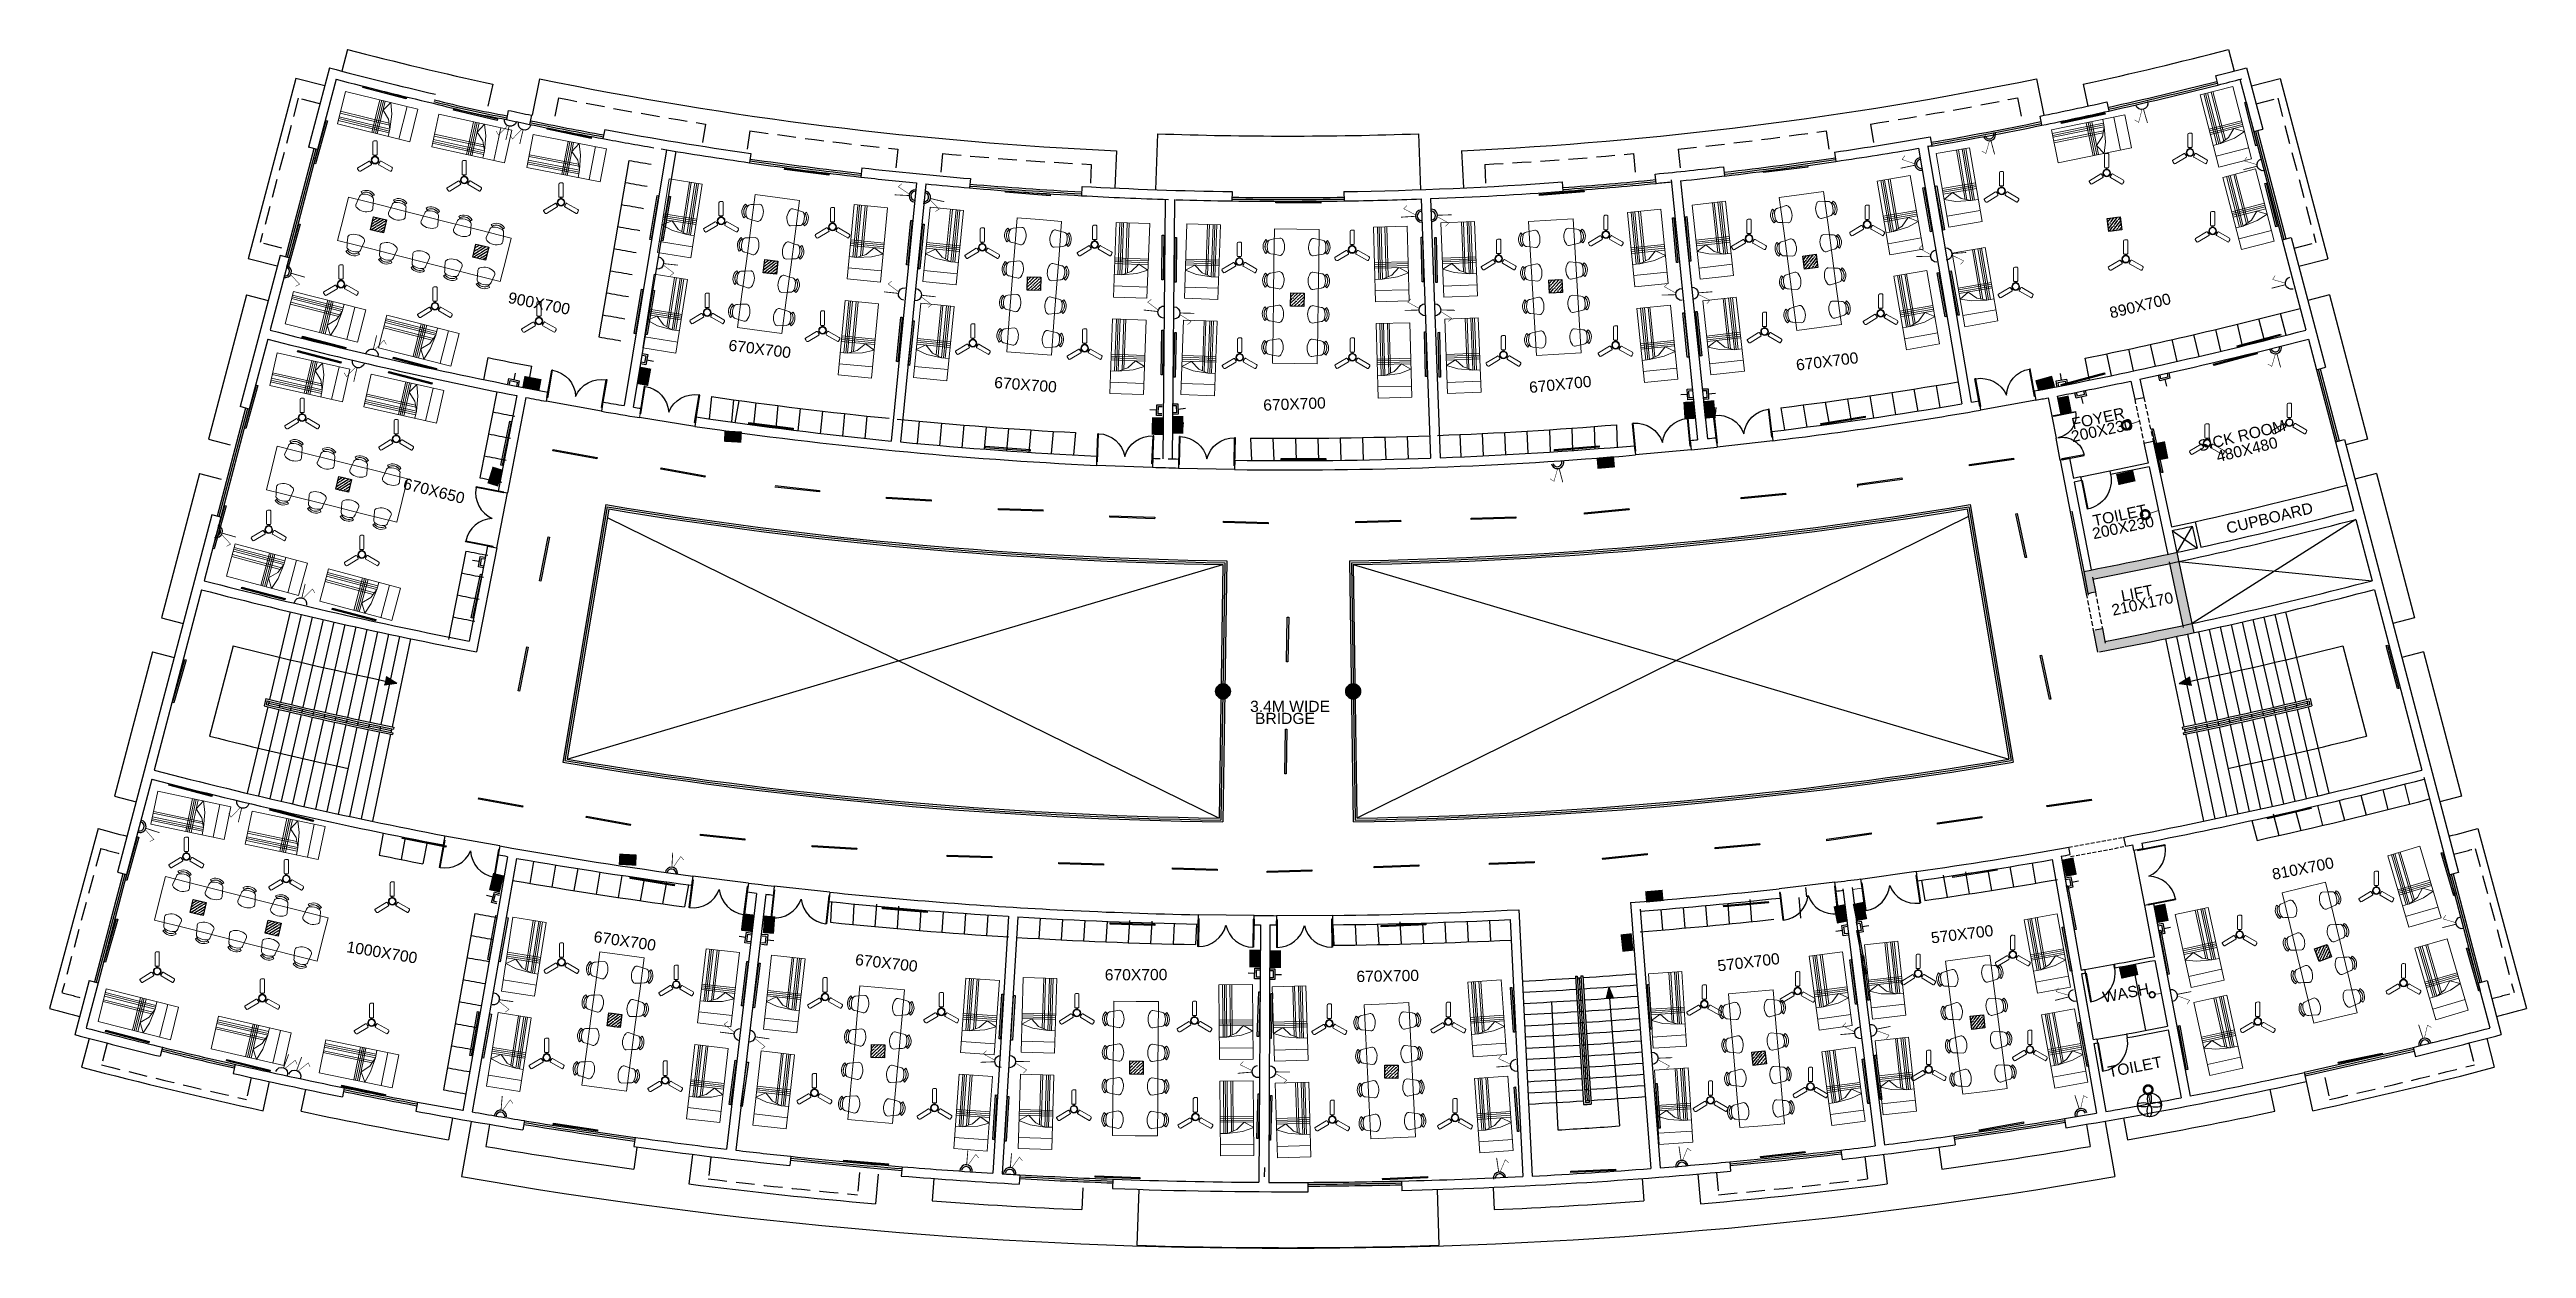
# Model space of a CAD drawing. Header units: inches. Extents: x -221585 to 401252, y -284294 to 332380.
# Drawn here: x 102002 to 108641, y 230613 to 233827 of the extents above; entities that cross this region are included whole.
import ezdxf
from ezdxf.enums import TextEntityAlignment as Align

# ---------------------------------------------------------------- set-up
doc = ezdxf.new("R2010")
doc.units = ezdxf.units.IN
doc.header["$MEASUREMENT"] = 0
doc.linetypes.add('HIDDEN', pattern=[0.375, 0.25, -0.125])
doc.linetypes.add('HIDDEN2', pattern=[0.1875, 0.125, -0.0625])
for name, color, linetype in [('A-TEXT', 3, 'Continuous'), ('A_dimension_100', 233, 'Continuous'), ('E-LIGHT', 7, 'Continuous'), ('Power', 7, 'Continuous'), ('UPS', 7, 'Continuous'), ('WALL', 4, 'Continuous')]:
    doc.layers.add(name, color=color, linetype=linetype)
for name, color, linetype, lineweight in [('ceilingfan', 1, 'Continuous', 15), ('column fa 25', 3, 'Continuous', 35), ('FURN', 56, 'Continuous', 0), ('hatch', 252, 'Continuous', 5), ('PIE', 7, 'Continuous', 15), ('text', 72, 'HIDDEN2', 5)]:
    doc.layers.add(name, color=color, linetype=linetype, lineweight=lineweight)
doc.styles.add('DIM', font='arial.ttf')
doc.styles.get("Standard").update_dxf_attribs({"font": 'arial.ttf'})

msp = doc.modelspace()

# ---------------------------------------------------------------- texts
at = {"layer": 'A-TEXT'}
for s, rotation, p in [('900X700', 348.92848, (103314.2, 233146.5, 0)), ('890X700', 13.67619, (107605.3, 233140.3, 0)), ('670X700', 352.95162, (103905.6, 233024.5, 0)), ('670X700', 6.97192, (106766.5, 232991.2, 0)), ('670X700', 355.63545, (104617.9, 232928.6, 0)), ('670X700', 5.81347, (106051.1, 232929.5, 0)), ('670X700', 2.21386, (105338.8, 232876.9, 0)), ('SICK ROOM', 13.67619, (107877.8, 232792, -0.4)), ('480X480', 13.67619, (107891.7, 232754.9, -0.4)), ('670X650', 345.82455, (103032.4, 232643.9, 0)), ('CUPBOARD', 13.67619, (107952.4, 232571.2, -0.4)), ('LIFT', 11.07152, (107596.9, 232369.9, 0)), ('810X700', 11.07152, (108041.7, 231631.7, 0.8)), ('670X700', 351.78734, (103543.9, 231437.3, 0)), ('570X700', 6.97192, (107128.2, 231455.6, 0)), ('1000X700', 350.63761, (102893, 231406.8, 0)), ('670X700', 353.59467, (104245, 231378.5, 0)), ('570X700', 6.97192, (106555.8, 231380.5, 0)), ('670X700', 0.27002, (104914.2, 231346.9, 0)), ('670X700', 1.04748, (105588.6, 231343.6, 0)), ('WASH', 11.07152, (107567.1, 231298.1, -0.4)), ('TOILET', 11.07152, (107591.4, 231099.7, 0.4))]:
    msp.add_text(s, height=30, rotation=rotation, dxfattribs=at).set_placement(p, align=Align.MIDDLE)
at = {"layer": 'text', "lineweight": -2, "ltscale": 2, "char_height": 30, "attachment_point": 7, "style": 'DIM'}
for s, insert, width, rotation in [('{\\C3;200X230}', (107424.2, 232773.8, 0), 355.22, 11.96553), ('{\\C3;FOYER}', (107425.5, 232808.4, 0), 355.22, 11.96553), ('{\\C3;TOILET}', (107482.1, 232548.2, -0.4), 355.22, 11.96553), ('{\\C3;200X230}', (107480.9, 232513.6, -0.4), 355.22, 11.96553), ('{\\C3;210X170}', (107532.8, 232308.5, 0.8), 592.79, 12.14596), ('{\\C3;3.4M WIDE }', (105219.8, 232050.7, 0.4), 355.22, 359.98506), ('{\\C3;BRIDGE}', (105233, 232018.5, 0.4), 355.22, 359.98506)]:
    msp.add_mtext(s, dxfattribs=dict(at, insert=insert, width=width, rotation=rotation))

# ---------------------------------------------------------------- blocks, each defined once
blk = doc.blocks.new('d2')
at = {"color": 1, "ltscale": 8}
for p, q in [((-332.772, -186.458, 9945.752), (-332.753, -186.454, 9945.752)), ((-332.628, -187.194, 9945.752), (-332.772, -186.458, 9945.752)), ((-332.609, -187.19, 9945.752), (-332.753, -186.454, 9945.752)), ((-332.753, -186.454, 9945.752), (-332.753, -186.454, 9945.732)), ((-332.753, -186.454, 9945.732), (-332.753, -186.454, 9945.732)), ((-334.226, -186.743, 9945.752), (-334.206, -186.739, 9945.752)), ((-334.082, -187.479, 9945.752), (-334.226, -186.743, 9945.752)), ((-334.062, -187.475, 9945.752), (-334.206, -186.739, 9945.752)), ((-332.628, -187.194, 9945.752), (-332.609, -187.19, 9945.752)), ((-334.082, -187.479, 9945.752), (-334.062, -187.475, 9945.752)), ((-334.063, -187.577, 9945.752), (-332.589, -187.288, 9945.752))]:
    blk.add_line(p, q, dxfattribs=at)
for centre, start, end in [((-332.628, -187.194, 9945.752), 101.09203, 178.04024), ((-334.062, -187.475, 9945.752), 24.14382, 101.09203)]:
    blk.add_arc(centre, 0.75, start, end, dxfattribs=at)
blk = doc.blocks.new('FREGTET')
at = {"layer": 'FURN', "color": 8}
for p, q in [((-154.994, 109.041, -2766.571), (-155.133, 108.458, -2766.571)), ((-154.118, 108.833, -2766.571), (-154.994, 109.041, -2766.571)), ((-154.732, 108.979, -2766.571), (-154.793, 108.838, -2766.571)), ((-154.698, 109.057, -2766.571), (-154.732, 108.979, -2766.571)), ((-154.698, 109.057, -2766.571), (-154.732, 108.979, -2766.571)), ((-154.66, 109.191, -2766.571), (-154.635, 109.149, -2766.571)), ((-154.66, 109.191, -2766.571), (-154.635, 109.149, -2766.571)), ((-154.617, 109.122, -2766.571), (-154.635, 109.149, -2766.571)), ((-154.617, 109.122, -2766.571), (-154.635, 109.149, -2766.571)), ((-154.369, 109.063, -2766.571), (-154.341, 109.079, -2766.571)), ((-154.369, 109.063, -2766.571), (-154.341, 109.079, -2766.571)), ((-154.3, 109.105, -2766.571), (-154.341, 109.079, -2766.571)), ((-154.3, 109.105, -2766.571), (-154.341, 109.079, -2766.571)), ((-154.34, 108.731, -2766.571), (-154.331, 108.884, -2766.571)), ((-154.331, 108.884, -2766.571), (-154.327, 108.968, -2766.571)), ((-154.331, 108.884, -2766.571), (-154.327, 108.968, -2766.571)), ((-153.784, 108.982, -2766.571), (-153.76, 108.941, -2766.571)), ((-153.784, 108.982, -2766.571), (-153.76, 108.941, -2766.571)), ((-153.742, 108.914, -2766.571), (-153.76, 108.941, -2766.571)), ((-153.742, 108.914, -2766.571), (-153.76, 108.941, -2766.571)), ((-153.425, 108.897, -2766.571), (-153.465, 108.871, -2766.571)), ((-153.425, 108.897, -2766.571), (-153.465, 108.871, -2766.571)), ((-155.271, 107.874, -2766.571), (-155.133, 108.458, -2766.571)), ((-153.243, 108.625, -2766.571), (-154.118, 108.833, -2766.571)), ((-153.856, 108.771, -2766.571), (-153.917, 108.63, -2766.571)), ((-153.822, 108.848, -2766.571), (-153.856, 108.771, -2766.571)), ((-153.822, 108.848, -2766.571), (-153.856, 108.771, -2766.571)), ((-153.493, 108.854, -2766.571), (-153.465, 108.871, -2766.571)), ((-153.493, 108.854, -2766.571), (-153.465, 108.871, -2766.571)), ((-153.464, 108.523, -2766.571), (-153.456, 108.676, -2766.571)), ((-153.456, 108.676, -2766.571), (-153.451, 108.76, -2766.571)), ((-153.456, 108.676, -2766.571), (-153.451, 108.76, -2766.571)), ((-152.367, 108.417, -2766.571), (-153.243, 108.625, -2766.571)), ((-152.98, 108.563, -2766.571), (-153.042, 108.422, -2766.571)), ((-152.946, 108.64, -2766.571), (-152.98, 108.563, -2766.571)), ((-152.946, 108.64, -2766.571), (-152.98, 108.563, -2766.571)), ((-152.908, 108.774, -2766.571), (-152.884, 108.732, -2766.571)), ((-152.908, 108.774, -2766.571), (-152.884, 108.732, -2766.571)), ((-152.866, 108.705, -2766.571), (-152.884, 108.732, -2766.571)), ((-152.866, 108.705, -2766.571), (-152.884, 108.732, -2766.571)), ((-152.618, 108.646, -2766.571), (-152.59, 108.663, -2766.571)), ((-152.618, 108.646, -2766.571), (-152.59, 108.663, -2766.571)), ((-152.549, 108.689, -2766.571), (-152.59, 108.663, -2766.571)), ((-152.549, 108.689, -2766.571), (-152.59, 108.663, -2766.571)), ((-152.589, 108.314, -2766.571), (-152.58, 108.468, -2766.571)), ((-152.58, 108.468, -2766.571), (-152.576, 108.552, -2766.571)), ((-152.58, 108.468, -2766.571), (-152.576, 108.552, -2766.571)), ((-151.491, 108.209, -2766.571), (-152.367, 108.417, -2766.571)), ((-152.105, 108.355, -2766.571), (-152.166, 108.214, -2766.571)), ((-152.071, 108.432, -2766.571), (-152.105, 108.355, -2766.571)), ((-152.071, 108.432, -2766.571), (-152.105, 108.354, -2766.571)), ((-152.033, 108.566, -2766.571), (-152.008, 108.524, -2766.571)), ((-152.033, 108.566, -2766.571), (-152.008, 108.524, -2766.571)), ((-151.991, 108.497, -2766.571), (-152.008, 108.524, -2766.571)), ((-151.991, 108.497, -2766.571), (-152.008, 108.524, -2766.571)), ((-151.742, 108.438, -2766.571), (-151.714, 108.454, -2766.571)), ((-151.742, 108.438, -2766.571), (-151.714, 108.454, -2766.571)), ((-151.674, 108.481, -2766.571), (-151.714, 108.454, -2766.571)), ((-151.674, 108.481, -2766.571), (-151.714, 108.454, -2766.571)), ((-151.713, 108.106, -2766.571), (-151.705, 108.259, -2766.571)), ((-151.705, 108.259, -2766.571), (-151.7, 108.344, -2766.571)), ((-151.705, 108.259, -2766.571), (-151.7, 108.344, -2766.571)), ((-154.396, 107.666, -2766.571), (-155.271, 107.874, -2766.571)), ((-155.04, 107.59, -2766.571), (-154.999, 107.617, -2766.571)), ((-155.04, 107.59, -2766.571), (-154.999, 107.617, -2766.571)), ((-155.014, 107.727, -2766.571), (-155.009, 107.812, -2766.571)), ((-155.014, 107.727, -2766.571), (-155.009, 107.811, -2766.571)), ((-155.009, 107.811, -2766.571), (-155.001, 107.965, -2766.571)), ((-154.971, 107.633, -2766.571), (-154.999, 107.617, -2766.571)), ((-154.971, 107.633, -2766.571), (-154.999, 107.617, -2766.571)), ((-154.723, 107.574, -2766.571), (-154.705, 107.547, -2766.571)), ((-154.723, 107.574, -2766.571), (-154.705, 107.547, -2766.571)), ((-154.609, 107.716, -2766.571), (-154.643, 107.639, -2766.571)), ((-154.609, 107.716, -2766.571), (-154.643, 107.639, -2766.571)), ((-154.547, 107.857, -2766.571), (-154.609, 107.716, -2766.571)), ((-153.52, 107.458, -2766.571), (-154.396, 107.666, -2766.571)), ((-154.138, 107.519, -2766.571), (-154.133, 107.603, -2766.571)), ((-154.138, 107.519, -2766.571), (-154.133, 107.603, -2766.571)), ((-154.133, 107.603, -2766.571), (-154.125, 107.756, -2766.571)), ((-153.672, 107.649, -2766.571), (-153.733, 107.508, -2766.571)), ((-151.63, 107.625, -2766.571), (-151.769, 107.041, -2766.571)), ((-151.63, 107.625, -2766.571), (-151.491, 108.209, -2766.571)), ((-154.681, 107.505, -2766.571), (-154.705, 107.547, -2766.571)), ((-154.681, 107.505, -2766.571), (-154.705, 107.547, -2766.571)), ((-154.164, 107.382, -2766.571), (-154.124, 107.408, -2766.571)), ((-154.164, 107.382, -2766.571), (-154.124, 107.408, -2766.571)), ((-154.096, 107.425, -2766.571), (-154.124, 107.408, -2766.571)), ((-154.096, 107.425, -2766.571), (-154.124, 107.408, -2766.571)), ((-153.847, 107.366, -2766.571), (-153.83, 107.338, -2766.571)), ((-153.847, 107.366, -2766.571), (-153.83, 107.338, -2766.571)), ((-153.805, 107.297, -2766.571), (-153.83, 107.338, -2766.571)), ((-153.805, 107.297, -2766.571), (-153.83, 107.338, -2766.571)), ((-153.733, 107.508, -2766.571), (-153.767, 107.431, -2766.571)), ((-153.733, 107.508, -2766.571), (-153.767, 107.431, -2766.571)), ((-152.645, 107.249, -2766.571), (-153.52, 107.458, -2766.571)), ((-153.289, 107.174, -2766.571), (-153.248, 107.2, -2766.571)), ((-153.289, 107.174, -2766.571), (-153.248, 107.2, -2766.571)), ((-153.262, 107.311, -2766.571), (-153.258, 107.395, -2766.571)), ((-153.262, 107.311, -2766.571), (-153.258, 107.395, -2766.571)), ((-153.258, 107.395, -2766.571), (-153.249, 107.548, -2766.571)), ((-153.22, 107.216, -2766.571), (-153.248, 107.2, -2766.571)), ((-153.22, 107.216, -2766.571), (-153.248, 107.2, -2766.571)), ((-152.972, 107.157, -2766.571), (-152.954, 107.13, -2766.571)), ((-152.972, 107.157, -2766.571), (-152.954, 107.13, -2766.571)), ((-152.93, 107.089, -2766.571), (-152.954, 107.13, -2766.571)), ((-152.93, 107.089, -2766.571), (-152.954, 107.13, -2766.571)), ((-152.858, 107.3, -2766.571), (-152.892, 107.223, -2766.571)), ((-152.858, 107.3, -2766.571), (-152.892, 107.223, -2766.571)), ((-152.796, 107.441, -2766.571), (-152.858, 107.3, -2766.571)), ((-151.769, 107.041, -2766.571), (-152.645, 107.249, -2766.571)), ((-152.413, 106.966, -2766.571), (-152.373, 106.992, -2766.571)), ((-152.413, 106.966, -2766.571), (-152.373, 106.992, -2766.571)), ((-152.387, 107.103, -2766.571), (-152.382, 107.187, -2766.571)), ((-152.387, 107.103, -2766.571), (-152.382, 107.187, -2766.571)), ((-152.382, 107.187, -2766.571), (-152.374, 107.34, -2766.571)), ((-152.345, 107.008, -2766.571), (-152.373, 106.992, -2766.571)), ((-152.345, 107.008, -2766.571), (-152.373, 106.992, -2766.571)), ((-152.096, 106.949, -2766.571), (-152.078, 106.922, -2766.571)), ((-152.096, 106.949, -2766.571), (-152.078, 106.922, -2766.571)), ((-152.054, 106.88, -2766.571), (-152.078, 106.922, -2766.571)), ((-152.054, 106.88, -2766.571), (-152.078, 106.922, -2766.571)), ((-151.982, 107.092, -2766.571), (-152.016, 107.014, -2766.571)), ((-151.982, 107.092, -2766.571), (-152.016, 107.014, -2766.571)), ((-151.921, 107.233, -2766.571), (-151.982, 107.092, -2766.571))]:
    blk.add_line(p, q, dxfattribs=at)
for centre, radius, start, end in [((-154.615, 109.037, -2766.571), 0.0847, 91.51477, 166.62972), ((-154.615, 109.037, -2766.571), 0.0847, 91.51477, 166.62972), ((-154.525, 108.959, -2766.571), 0.268, 33.0269, 120.23254), ((-154.525, 108.959, -2766.571), 0.268, 33.0269, 120.23254), ((-154.525, 108.959, -2766.571), 0.219, 33.0269, 120.23254), ((-154.525, 108.959, -2766.571), 0.219, 46.27751, 120.23254), ((-154.576, 108.746, -2766.571), 0.378, 56.89095, 96.36849), ((-154.576, 108.746, -2766.571), 0.378, 56.89095, 96.36849), ((-154.409, 108.988, -2766.571), 0.0847, 346.62972, 61.74466), ((-154.409, 108.988, -2766.571), 0.0847, 346.62972, 61.74466), ((-153.74, 108.829, -2766.571), 0.0847, 91.51477, 166.62972), ((-153.74, 108.829, -2766.571), 0.0847, 91.51477, 166.62972), ((-153.649, 108.751, -2766.571), 0.268, 33.0269, 120.23254), ((-153.649, 108.751, -2766.571), 0.268, 33.0269, 120.23254), ((-153.649, 108.751, -2766.571), 0.219, 33.0269, 120.23254), ((-153.649, 108.751, -2766.571), 0.219, 46.27751, 120.23254), ((-153.7, 108.538, -2766.571), 0.378, 56.89095, 96.36849), ((-153.7, 108.538, -2766.571), 0.378, 56.89095, 96.36849), ((-154.711, 108.819, -2766.571), 0.0847, 166.62972, 224.39877), ((-154.711, 108.819, -2766.571), 0.0847, 166.62972, 224.39877), ((-154.512, 109.013, -2766.571), 0.363, 224.39877, 288.86067), ((-154.512, 109.013, -2766.571), 0.363, 224.39877, 288.86067), ((-154.422, 108.75, -2766.571), 0.0847, 288.86067, 346.62972), ((-154.422, 108.75, -2766.571), 0.0847, 288.86067, 346.62972), ((-153.835, 108.611, -2766.571), 0.0847, 166.62972, 224.39877), ((-153.835, 108.611, -2766.571), 0.0847, 166.62972, 224.39877), ((-153.636, 108.805, -2766.571), 0.363, 224.39877, 288.86067), ((-153.636, 108.805, -2766.571), 0.363, 224.39877, 288.86067), ((-153.547, 108.542, -2766.571), 0.0847, 288.86067, 346.62972), ((-153.547, 108.542, -2766.571), 0.0847, 288.86067, 346.62972), ((-153.534, 108.78, -2766.571), 0.0847, 346.62972, 61.74466), ((-153.534, 108.78, -2766.571), 0.0847, 346.62972, 61.74466), ((-152.959, 108.403, -2766.571), 0.0847, 166.62972, 224.39877), ((-152.959, 108.403, -2766.571), 0.0847, 166.62972, 224.39877), ((-152.761, 108.597, -2766.571), 0.363, 224.39877, 288.86067), ((-152.761, 108.597, -2766.571), 0.363, 224.39877, 288.86067), ((-152.864, 108.621, -2766.571), 0.0847, 91.51477, 166.62972), ((-152.864, 108.621, -2766.571), 0.0847, 91.51477, 166.62972), ((-152.774, 108.543, -2766.571), 0.268, 33.0269, 120.23254), ((-152.774, 108.543, -2766.571), 0.268, 33.0269, 120.23254), ((-152.774, 108.543, -2766.571), 0.219, 33.0269, 120.23254), ((-152.774, 108.543, -2766.571), 0.219, 46.27751, 120.23254), ((-152.824, 108.33, -2766.571), 0.378, 56.89095, 96.36849), ((-152.824, 108.33, -2766.571), 0.378, 56.89095, 96.36849), ((-152.671, 108.334, -2766.571), 0.0847, 288.86067, 346.62972), ((-152.671, 108.334, -2766.571), 0.0847, 288.86067, 346.62972), ((-152.658, 108.572, -2766.571), 0.0847, 346.62972, 61.74466), ((-152.658, 108.572, -2766.571), 0.0847, 346.62972, 61.74466), ((-151.988, 108.413, -2766.571), 0.0847, 91.51477, 166.62972), ((-151.988, 108.413, -2766.571), 0.0847, 91.51477, 166.62972), ((-151.898, 108.335, -2766.571), 0.268, 33.0269, 120.23254), ((-151.898, 108.335, -2766.571), 0.268, 33.0269, 120.23254), ((-151.898, 108.335, -2766.571), 0.219, 33.0269, 120.23254), ((-151.898, 108.335, -2766.571), 0.219, 46.27751, 120.23254), ((-151.949, 108.122, -2766.571), 0.378, 56.89095, 96.36849), ((-151.949, 108.122, -2766.571), 0.378, 56.89095, 96.36849), ((-151.782, 108.364, -2766.571), 0.0847, 346.62972, 61.74466), ((-151.782, 108.364, -2766.571), 0.0847, 346.62972, 61.74466), ((-154.816, 107.736, -2766.571), 0.268, 213.0269, 300.23254), ((-154.816, 107.736, -2766.571), 0.268, 213.0269, 300.23254), ((-154.931, 107.707, -2766.571), 0.0847, 166.62972, 241.74466), ((-154.931, 107.707, -2766.571), 0.0847, 166.62972, 241.74466), ((-154.918, 107.945, -2766.571), 0.0847, 108.86067, 166.62972), ((-154.918, 107.945, -2766.571), 0.0847, 108.86067, 166.62972), ((-154.816, 107.736, -2766.571), 0.219, 213.0269, 300.23254), ((-154.816, 107.736, -2766.571), 0.219, 213.0269, 286.98192), ((-154.765, 107.949, -2766.571), 0.378, 236.89095, 276.36849), ((-154.765, 107.949, -2766.571), 0.378, 236.89095, 276.36849), ((-154.828, 107.682, -2766.571), 0.363, 44.39877, 108.86067), ((-154.828, 107.682, -2766.571), 0.363, 44.39877, 108.86067), ((-154.725, 107.658, -2766.571), 0.0847, 271.51477, 346.62972), ((-154.725, 107.658, -2766.571), 0.0847, 271.51477, 346.62972), ((-154.63, 107.876, -2766.571), 0.0847, 346.62972, 44.39877), ((-154.63, 107.876, -2766.571), 0.0847, 346.62972, 44.39877), ((-154.043, 107.737, -2766.571), 0.0847, 108.86067, 166.62972), ((-154.043, 107.737, -2766.571), 0.0847, 108.86067, 166.62972), ((-153.953, 107.474, -2766.571), 0.363, 44.39877, 108.86067), ((-153.953, 107.474, -2766.571), 0.363, 44.39877, 108.86067), ((-153.754, 107.668, -2766.571), 0.0847, 346.62972, 44.39877), ((-153.754, 107.668, -2766.571), 0.0847, 346.62972, 44.39877), ((-153.167, 107.529, -2766.571), 0.0847, 108.86067, 166.62972), ((-153.167, 107.529, -2766.571), 0.0847, 108.86067, 166.62972), ((-153.077, 107.266, -2766.571), 0.363, 44.39877, 108.86067), ((-153.077, 107.266, -2766.571), 0.363, 44.39877, 108.86067), ((-152.084, 108.194, -2766.571), 0.0847, 166.62972, 224.39877), ((-152.084, 108.194, -2766.571), 0.0847, 166.62972, 224.39877), ((-151.885, 108.389, -2766.571), 0.363, 224.39877, 288.86067), ((-151.885, 108.389, -2766.571), 0.363, 224.39877, 288.86067), ((-151.795, 108.126, -2766.571), 0.0847, 288.86067, 346.62972), ((-151.795, 108.126, -2766.571), 0.0847, 288.86067, 346.62972), ((-153.94, 107.528, -2766.571), 0.268, 213.0269, 300.23254), ((-153.94, 107.528, -2766.571), 0.268, 213.0269, 300.23254), ((-154.056, 107.499, -2766.571), 0.0847, 166.62972, 241.74466), ((-154.056, 107.499, -2766.571), 0.0847, 166.62972, 241.74466), ((-153.94, 107.528, -2766.571), 0.219, 213.0269, 300.23254), ((-153.94, 107.528, -2766.571), 0.219, 213.0269, 286.98192), ((-153.889, 107.741, -2766.571), 0.378, 236.89095, 276.36849), ((-153.889, 107.741, -2766.571), 0.378, 236.89095, 276.36849), ((-153.85, 107.45, -2766.571), 0.0847, 271.51477, 346.62972), ((-153.85, 107.45, -2766.571), 0.0847, 271.51477, 346.62972), ((-153.064, 107.32, -2766.571), 0.268, 213.0269, 300.23254), ((-153.064, 107.32, -2766.571), 0.268, 213.0269, 300.23254), ((-153.18, 107.291, -2766.571), 0.0847, 166.62972, 241.74466), ((-153.18, 107.291, -2766.571), 0.0847, 166.62972, 241.74466), ((-153.064, 107.32, -2766.571), 0.219, 213.0269, 300.23254), ((-153.064, 107.32, -2766.571), 0.219, 213.0269, 286.98192), ((-153.014, 107.533, -2766.571), 0.378, 236.89095, 276.36849), ((-153.014, 107.533, -2766.571), 0.378, 236.89095, 276.36849), ((-152.974, 107.242, -2766.571), 0.0847, 271.51477, 346.62972), ((-152.974, 107.242, -2766.571), 0.0847, 271.51477, 346.62972), ((-152.879, 107.46, -2766.571), 0.0847, 346.62972, 44.39877), ((-152.879, 107.46, -2766.571), 0.0847, 346.62972, 44.39877), ((-152.189, 107.112, -2766.571), 0.268, 213.0269, 300.23254), ((-152.189, 107.112, -2766.571), 0.268, 213.0269, 300.23254), ((-152.304, 107.083, -2766.571), 0.0847, 166.62972, 241.74466), ((-152.304, 107.083, -2766.571), 0.0847, 166.62972, 241.74466), ((-152.291, 107.321, -2766.571), 0.0847, 108.86067, 166.62972), ((-152.291, 107.321, -2766.571), 0.0847, 108.86067, 166.62972), ((-152.189, 107.112, -2766.571), 0.219, 213.0269, 300.23254), ((-152.189, 107.112, -2766.571), 0.219, 213.0269, 286.98192), ((-152.138, 107.325, -2766.571), 0.378, 236.89095, 276.36849), ((-152.138, 107.325, -2766.571), 0.378, 236.89095, 276.36849), ((-152.202, 107.058, -2766.571), 0.363, 44.39877, 108.86067), ((-152.202, 107.058, -2766.571), 0.363, 44.39877, 108.86067), ((-152.098, 107.034, -2766.571), 0.0847, 271.51477, 346.62972), ((-152.098, 107.034, -2766.571), 0.0847, 271.51477, 346.62972), ((-152.003, 107.252, -2766.571), 0.0847, 346.62972, 44.39877), ((-152.003, 107.252, -2766.571), 0.0847, 346.62972, 44.39877)]:
    blk.add_arc(centre, radius, start, end, dxfattribs=at)
blk = doc.blocks.new('A$C25933C84')
at = {"color": 8, "linetype": 'Continuous'}
for p, q in [((0, 0.9), (2, 0.9)), ((0, 0), (0, 0.9)), ((0.3, 0.9), (0.3, 0)), ((0.6, 0.7), (0.6, 0.9)), ((0.65, 0.3), (0.6, 0.7)), ((0.7, 0.45), (0.6, 0.7)), ((2, 0.9), (2, 0)), ((0.75, 0), (0.65, 0.3)), ((0.9, 0.25), (0.7, 0.45)), ((0.75, 0), (0.9, 0.25)), ((2, 0), (0, 0))]:
    blk.add_line(p, q, dxfattribs=at)
at = {"color": 8}
for p, q in [((0.6, 0.8), (2, 0.8)), ((0.6, 0.75), (2, 0.75)), ((0.6, 0.7), (2, 0.7)), ((0.9, 0), (0.9, 0.9)), ((0.95, 0), (0.95, 0.9)), ((1, 0), (1, 0.9)), ((1.05, 0), (1.05, 0.9)), ((0.64, 0.6), (2, 0.6)), ((0.66, 0.55), (2, 0.55))]:
    blk.add_line(p, q, dxfattribs=at)
blk = doc.blocks.new('xfgdz')
at = {"layer": 'FURN'}
for p, q in [((146333.5, -13162.1, 0.4), (146420.8, -13140, 0.4)), ((146351.3, -13134.6, 0.4), (146355.4, -13137.2, 0.4)), ((146351.3, -13134.6, 0.4), (146355.4, -13137.2, 0.4)), ((146358.2, -13138.8, 0.4), (146355.4, -13137.2, 0.4)), ((146358.2, -13138.8, 0.4), (146355.4, -13137.2, 0.4)), ((146383, -13132.5, 0.4), (146384.7, -13129.8, 0.4)), ((146383, -13132.5, 0.4), (146384.7, -13129.8, 0.4)), ((146387.1, -13125.6, 0.4), (146384.7, -13129.8, 0.4)), ((146387.1, -13125.6, 0.4), (146384.7, -13129.8, 0.4)), ((146391.1, -13138.9, 0.4), (146394.6, -13146.6, 0.4)), ((146391.1, -13138.9, 0.4), (146394.6, -13146.6, 0.4)), ((146420.8, -13140, 0.4), (146435.5, -13198.2, 0.4)), ((146071.8, -13228.4, 0.4), (146159, -13206.3, 0.4)), ((146089.6, -13200.9, 0.4), (146093.7, -13203.5, 0.4)), ((146089.6, -13200.9, 0.4), (146093.7, -13203.5, 0.4)), ((146096.5, -13205.1, 0.4), (146093.7, -13203.5, 0.4)), ((146096.5, -13205.1, 0.4), (146093.7, -13203.5, 0.4)), ((146121.3, -13198.8, 0.4), (146123, -13196.1, 0.4)), ((146121.3, -13198.8, 0.4), (146123, -13196.1, 0.4)), ((146125.4, -13191.8, 0.4), (146123, -13196.1, 0.4)), ((146125.4, -13191.8, 0.4), (146123, -13196.1, 0.4)), ((146129.4, -13205.2, 0.4), (146132.9, -13212.9, 0.4)), ((146129.4, -13205.2, 0.4), (146132.9, -13212.9, 0.4)), ((146159, -13206.3, 0.4), (146246.3, -13184.2, 0.4)), ((146176.8, -13178.8, 0.4), (146180.9, -13181.4, 0.4)), ((146176.8, -13178.8, 0.4), (146180.9, -13181.4, 0.4)), ((146180.2, -13200.9, 0.4), (146179.7, -13192.4, 0.4)), ((146180.2, -13200.9, 0.4), (146179.7, -13192.4, 0.4)), ((146181.3, -13216.2, 0.4), (146180.2, -13200.9, 0.4)), ((146183.8, -13183, 0.4), (146180.9, -13181.4, 0.4)), ((146183.8, -13183, 0.4), (146180.9, -13181.4, 0.4)), ((146208.5, -13176.7, 0.4), (146210.2, -13174, 0.4)), ((146208.5, -13176.7, 0.4), (146210.2, -13174, 0.4)), ((146212.6, -13169.8, 0.4), (146210.2, -13174, 0.4)), ((146212.6, -13169.8, 0.4), (146210.2, -13174, 0.4)), ((146216.6, -13183.1, 0.4), (146220.1, -13190.8, 0.4)), ((146216.6, -13183.1, 0.4), (146220.1, -13190.8, 0.4)), ((146220.1, -13190.8, 0.4), (146226.5, -13204.8, 0.4)), ((146246.3, -13184.2, 0.4), (146333.5, -13162.1, 0.4)), ((146264.1, -13156.7, 0.4), (146268.2, -13159.3, 0.4)), ((146264.1, -13156.7, 0.4), (146268.2, -13159.3, 0.4)), ((146267.5, -13178.8, 0.4), (146266.9, -13170.4, 0.4)), ((146267.5, -13178.8, 0.4), (146266.9, -13170.4, 0.4)), ((146268.6, -13194.1, 0.4), (146267.5, -13178.8, 0.4)), ((146271, -13160.9, 0.4), (146268.2, -13159.3, 0.4)), ((146271, -13160.9, 0.4), (146268.2, -13159.3, 0.4)), ((146295.7, -13154.6, 0.4), (146297.5, -13151.9, 0.4)), ((146295.7, -13154.6, 0.4), (146297.5, -13151.9, 0.4)), ((146299.9, -13147.7, 0.4), (146297.5, -13151.9, 0.4)), ((146299.9, -13147.7, 0.4), (146297.5, -13151.9, 0.4)), ((146303.9, -13161, 0.4), (146307.4, -13168.7, 0.4)), ((146303.9, -13161, 0.4), (146307.4, -13168.7, 0.4)), ((146307.4, -13168.7, 0.4), (146313.7, -13182.7, 0.4)), ((146354.7, -13156.7, 0.4), (146354.2, -13148.3, 0.4)), ((146354.7, -13156.7, 0.4), (146354.2, -13148.3, 0.4)), ((146355.8, -13172, 0.4), (146354.7, -13156.7, 0.4)), ((146394.6, -13146.6, 0.4), (146401, -13160.6, 0.4)), ((146450.2, -13256.3, 0.4), (146435.5, -13198.2, 0.4)), ((145984.5, -13250.5, 0.4), (146071.8, -13228.4, 0.4)), ((145999.2, -13308.6, 0.4), (145984.5, -13250.5, 0.4)), ((146002.3, -13223, 0.4), (146006.4, -13225.6, 0.4)), ((146002.3, -13223, 0.4), (146006.4, -13225.6, 0.4)), ((146005.8, -13245.1, 0.4), (146005.2, -13236.6, 0.4)), ((146005.8, -13245.1, 0.4), (146005.2, -13236.6, 0.4)), ((146006.8, -13260.4, 0.4), (146005.8, -13245.1, 0.4)), ((146009.3, -13227.1, 0.4), (146006.4, -13225.6, 0.4)), ((146009.3, -13227.1, 0.4), (146006.4, -13225.6, 0.4)), ((146034, -13220.9, 0.4), (146035.7, -13218.2, 0.4)), ((146034, -13220.9, 0.4), (146035.7, -13218.2, 0.4)), ((146038.1, -13213.9, 0.4), (146035.7, -13218.2, 0.4)), ((146038.1, -13213.9, 0.4), (146035.7, -13218.2, 0.4)), ((146042.1, -13227.3, 0.4), (146045.6, -13235, 0.4)), ((146042.1, -13227.3, 0.4), (146045.6, -13235, 0.4)), ((146045.6, -13235, 0.4), (146052, -13248.9, 0.4)), ((146093, -13223, 0.4), (146092.4, -13214.5, 0.4)), ((146093, -13223, 0.4), (146092.4, -13214.5, 0.4)), ((146093, -13223, 0.4), (146092.4, -13214.5, 0.4)), ((146093, -13223, 0.4), (146092.4, -13214.5, 0.4)), ((146094.1, -13238.3, 0.4), (146093, -13223, 0.4)), ((146132.9, -13212.9, 0.4), (146139.2, -13226.9, 0.4)), ((146336.8, -13285, 0.4), (146335.8, -13269.7, 0.4)), ((146363, -13278.4, 0.4), (146450.2, -13256.3, 0.4)), ((146377.8, -13259.1, 0.4), (146384.2, -13273, 0.4)), ((146384.2, -13273, 0.4), (146387.7, -13280.8, 0.4)), ((146384.2, -13273, 0.4), (146387.7, -13280.8, 0.4)), ((146424.1, -13263, 0.4), (146423, -13247.7, 0.4)), ((146424.6, -13271.4, 0.4), (146424.1, -13262.9, 0.4)), ((146424.6, -13271.4, 0.4), (146424.1, -13263, 0.4)), ((145999.2, -13308.6, 0.4), (146014, -13366.8, 0.4)), ((146014, -13366.8, 0.4), (146188.5, -13322.6, 0.4)), ((146075.1, -13351.3, 0.4), (146074, -13336, 0.4)), ((146116.1, -13325.4, 0.4), (146122.5, -13339.3, 0.4)), ((146122.5, -13339.3, 0.4), (146126, -13347, 0.4)), ((146122.5, -13339.3, 0.4), (146126, -13347, 0.4)), ((146162.3, -13329.2, 0.4), (146161.3, -13313.9, 0.4)), ((146162.9, -13337.7, 0.4), (146162.3, -13329.2, 0.4)), ((146162.9, -13337.7, 0.4), (146162.3, -13329.2, 0.4)), ((146188.5, -13322.6, 0.4), (146275.7, -13300.5, 0.4)), ((146203.4, -13303.3, 0.4), (146209.7, -13317.2, 0.4)), ((146209.7, -13317.2, 0.4), (146213.2, -13324.9, 0.4)), ((146209.7, -13317.2, 0.4), (146213.2, -13324.9, 0.4)), ((146217.2, -13338.3, 0.4), (146219.6, -13334.1, 0.4)), ((146217.2, -13338.3, 0.4), (146219.6, -13334.1, 0.4)), ((146221.3, -13331.3, 0.4), (146219.6, -13334.1, 0.4)), ((146221.3, -13331.3, 0.4), (146219.6, -13334.1, 0.4)), ((146246.1, -13325.1, 0.4), (146248.9, -13326.6, 0.4)), ((146246.1, -13325.1, 0.4), (146248.9, -13326.6, 0.4)), ((146249.6, -13307.1, 0.4), (146248.5, -13291.8, 0.4)), ((146253, -13329.2, 0.4), (146248.9, -13326.6, 0.4)), ((146253, -13329.2, 0.4), (146248.9, -13326.6, 0.4)), ((146250.2, -13315.6, 0.4), (146249.6, -13307.1, 0.4)), ((146250.2, -13315.6, 0.4), (146249.6, -13307.1, 0.4)), ((146275.7, -13300.5, 0.4), (146363, -13278.4, 0.4)), ((146290.6, -13281.2, 0.4), (146296.9, -13295.1, 0.4)), ((146296.9, -13295.1, 0.4), (146300.5, -13302.8, 0.4)), ((146296.9, -13295.1, 0.4), (146300.5, -13302.8, 0.4)), ((146304.4, -13316.2, 0.4), (146306.8, -13312, 0.4)), ((146304.4, -13316.2, 0.4), (146306.8, -13312, 0.4)), ((146308.6, -13309.2, 0.4), (146306.8, -13312, 0.4)), ((146308.6, -13309.2, 0.4), (146306.8, -13312, 0.4)), ((146333.3, -13303, 0.4), (146336.1, -13304.5, 0.4)), ((146333.3, -13303, 0.4), (146336.1, -13304.5, 0.4)), ((146340.2, -13307.1, 0.4), (146336.1, -13304.5, 0.4)), ((146340.2, -13307.1, 0.4), (146336.1, -13304.5, 0.4)), ((146337.4, -13293.5, 0.4), (146336.8, -13285, 0.4)), ((146337.4, -13293.5, 0.4), (146336.8, -13285, 0.4)), ((146391.7, -13294.1, 0.4), (146394.1, -13289.9, 0.4)), ((146391.7, -13294.1, 0.4), (146394.1, -13289.9, 0.4)), ((146395.8, -13287.1, 0.4), (146394.1, -13289.9, 0.4)), ((146395.8, -13287.1, 0.4), (146394.1, -13289.9, 0.4)), ((146420.6, -13280.9, 0.4), (146423.4, -13282.5, 0.4)), ((146420.6, -13280.9, 0.4), (146423.4, -13282.5, 0.4)), ((146427.5, -13285, 0.4), (146423.4, -13282.5, 0.4)), ((146427.5, -13285, 0.4), (146423.4, -13282.5, 0.4)), ((146028.9, -13347.4, 0.4), (146035.2, -13361.4, 0.4)), ((146035.2, -13361.4, 0.4), (146038.7, -13369.1, 0.4)), ((146035.2, -13361.4, 0.4), (146038.7, -13369.1, 0.4)), ((146042.7, -13382.5, 0.4), (146045.1, -13378.2, 0.4)), ((146042.7, -13382.5, 0.4), (146045.1, -13378.2, 0.4)), ((146046.8, -13375.5, 0.4), (146045.1, -13378.2, 0.4)), ((146046.8, -13375.5, 0.4), (146045.1, -13378.2, 0.4)), ((146071.6, -13369.2, 0.4), (146074.4, -13370.8, 0.4)), ((146071.6, -13369.2, 0.4), (146074.4, -13370.8, 0.4)), ((146078.5, -13373.4, 0.4), (146074.4, -13370.8, 0.4)), ((146078.5, -13373.4, 0.4), (146074.4, -13370.8, 0.4)), ((146075.7, -13359.8, 0.4), (146075.1, -13351.3, 0.4)), ((146075.7, -13359.8, 0.4), (146075.1, -13351.3, 0.4)), ((146129.9, -13360.4, 0.4), (146132.3, -13356.2, 0.4)), ((146129.9, -13360.4, 0.4), (146132.3, -13356.2, 0.4)), ((146134.1, -13353.4, 0.4), (146132.3, -13356.2, 0.4)), ((146134.1, -13353.4, 0.4), (146132.3, -13356.2, 0.4)), ((146158.8, -13347.2, 0.4), (146161.7, -13348.7, 0.4)), ((146158.8, -13347.2, 0.4), (146161.7, -13348.7, 0.4)), ((146165.7, -13351.3, 0.4), (146161.7, -13348.7, 0.4)), ((146165.7, -13351.3, 0.4), (146161.7, -13348.7, 0.4))]:
    blk.add_line(p, q, dxfattribs=at)
for centre, radius, start, end in [((146286.7, -13171, 0.4), 26.8, 60.60542, 147.81106), ((146286.7, -13171, 0.4), 26.8, 60.60542, 147.81106), ((146374, -13148.9, 0.4), 26.8, 60.60542, 147.81106), ((146374, -13148.9, 0.4), 26.8, 60.60542, 147.81106), ((146362.4, -13146.2, 0.4), 8.47, 119.09329, 194.20824), ((146362.4, -13146.2, 0.4), 8.47, 119.09329, 194.20824), ((146374, -13148.9, 0.4), 21.9, 60.60542, 147.81106), ((146379.4, -13170.1, 0.4), 37.8, 84.46947, 123.94701), ((146379.4, -13170.1, 0.4), 37.8, 84.46947, 123.94701), ((146374, -13148.9, 0.4), 21.9, 60.60542, 134.56044), ((146382.9, -13141, 0.4), 8.47, 14.20824, 89.32318), ((146382.9, -13141, 0.4), 8.47, 14.20824, 89.32318), ((146025, -13237.3, 0.4), 26.8, 60.60542, 147.81106), ((146025, -13237.3, 0.4), 26.8, 60.60542, 147.81106), ((146112.2, -13215.2, 0.4), 26.8, 60.60542, 147.81106), ((146112.2, -13215.2, 0.4), 26.8, 60.60542, 147.81106), ((146100.6, -13212.5, 0.4), 8.47, 119.09329, 194.20824), ((146100.6, -13212.5, 0.4), 8.47, 119.09329, 194.20824), ((146112.2, -13215.2, 0.4), 21.9, 60.60542, 147.81106), ((146117.6, -13236.4, 0.4), 37.8, 84.46947, 123.94701), ((146117.6, -13236.4, 0.4), 37.8, 84.46947, 123.94701), ((146112.2, -13215.2, 0.4), 21.9, 60.60542, 134.56044), ((146121.2, -13207.3, 0.4), 8.47, 14.20824, 89.32318), ((146121.2, -13207.3, 0.4), 8.47, 14.20824, 89.32318), ((146199.5, -13193.1, 0.4), 26.8, 60.60542, 147.81106), ((146199.5, -13193.1, 0.4), 26.8, 60.60542, 147.81106), ((146187.9, -13190.4, 0.4), 8.47, 119.09329, 194.20824), ((146187.9, -13190.4, 0.4), 8.47, 119.09329, 194.20824), ((146199.5, -13193.1, 0.4), 21.9, 60.60542, 147.81106), ((146204.9, -13214.3, 0.4), 37.8, 84.46947, 123.94701), ((146204.9, -13214.3, 0.4), 37.8, 84.46947, 123.94701), ((146199.5, -13193.1, 0.4), 21.9, 60.60542, 134.56044), ((146208.4, -13185.2, 0.4), 8.47, 14.20824, 89.32318), ((146208.4, -13185.2, 0.4), 8.47, 14.20824, 89.32318), ((146218.3, -13206.8, 0.4), 8.47, 316.43919, 14.20824), ((146218.3, -13206.8, 0.4), 8.47, 316.43919, 14.20824), ((146275.1, -13168.3, 0.4), 8.47, 119.09329, 194.20824), ((146275.1, -13168.3, 0.4), 8.47, 119.09329, 194.20824), ((146286.7, -13171, 0.4), 21.9, 60.60542, 147.81106), ((146276.8, -13192, 0.4), 8.47, 194.20824, 251.97729), ((146276.8, -13192, 0.4), 8.47, 194.20824, 251.97729), ((146292.1, -13192.2, 0.4), 37.8, 84.46947, 123.94701), ((146292.1, -13192.2, 0.4), 37.8, 84.46947, 123.94701), ((146286.7, -13171, 0.4), 21.9, 60.60542, 134.56044), ((146285.4, -13165.6, 0.4), 36.3, 251.97729, 316.43919), ((146285.4, -13165.6, 0.4), 36.3, 251.97729, 316.43919), ((146295.6, -13163.1, 0.4), 8.47, 14.20824, 89.32318), ((146295.6, -13163.1, 0.4), 8.47, 14.20824, 89.32318), ((146305.5, -13184.8, 0.4), 8.47, 316.43919, 14.20824), ((146305.5, -13184.8, 0.4), 8.47, 316.43919, 14.20824), ((146364, -13169.9, 0.4), 8.47, 194.20824, 251.97729), ((146364, -13169.9, 0.4), 8.47, 194.20824, 251.97729), ((146372.6, -13143.5, 0.4), 36.3, 251.97729, 316.43919), ((146372.6, -13143.5, 0.4), 36.3, 251.97729, 316.43919), ((146392.7, -13162.7, 0.4), 8.47, 316.43919, 14.20824), ((146392.7, -13162.7, 0.4), 8.47, 316.43919, 14.20824), ((146013.4, -13234.5, 0.4), 8.47, 119.09329, 194.20824), ((146013.4, -13234.5, 0.4), 8.47, 119.09329, 194.20824), ((146025, -13237.3, 0.4), 21.9, 60.60542, 147.81106), ((146015, -13258.3, 0.4), 8.47, 194.20824, 251.97729), ((146015, -13258.3, 0.4), 8.47, 194.20824, 251.97729), ((146030.4, -13258.5, 0.4), 37.8, 84.46947, 123.94701), ((146030.4, -13258.5, 0.4), 37.8, 84.46947, 123.94701), ((146025, -13237.3, 0.4), 21.9, 60.60542, 134.56044), ((146023.6, -13231.9, 0.4), 36.3, 251.97729, 316.43919), ((146023.6, -13231.9, 0.4), 36.3, 251.97729, 316.43919), ((146033.9, -13229.4, 0.4), 8.47, 14.20824, 89.32318), ((146033.9, -13229.4, 0.4), 8.47, 14.20824, 89.32318), ((146043.8, -13251, 0.4), 8.47, 316.43919, 14.20824), ((146043.8, -13251, 0.4), 8.47, 316.43919, 14.20824), ((146102.3, -13236.2, 0.4), 8.47, 194.20824, 251.97729), ((146102.3, -13236.2, 0.4), 8.47, 194.20824, 251.97729), ((146110.9, -13209.8, 0.4), 36.3, 251.97729, 316.43919), ((146110.9, -13209.8, 0.4), 36.3, 251.97729, 316.43919), ((146131, -13228.9, 0.4), 8.47, 316.43919, 14.20824), ((146131, -13228.9, 0.4), 8.47, 316.43919, 14.20824), ((146189.5, -13214.1, 0.4), 8.47, 194.20824, 251.97729), ((146189.5, -13214.1, 0.4), 8.47, 194.20824, 251.97729), ((146198.1, -13187.7, 0.4), 36.3, 251.97729, 316.43919), ((146198.1, -13187.7, 0.4), 36.3, 251.97729, 316.43919), ((146298.8, -13279.1, 0.4), 8.47, 136.43919, 194.20824), ((146298.8, -13279.1, 0.4), 8.47, 136.43919, 194.20824), ((146318.9, -13298.3, 0.4), 36.3, 71.97729, 136.43919), ((146318.9, -13298.3, 0.4), 36.3, 71.97729, 136.43919), ((146327.5, -13271.8, 0.4), 8.47, 14.20824, 71.97729), ((146327.5, -13271.8, 0.4), 8.47, 14.20824, 71.97729), ((146386.1, -13257, 0.4), 8.47, 136.43919, 194.20824), ((146386.1, -13257, 0.4), 8.47, 136.43919, 194.20824), ((146406.2, -13276.2, 0.4), 36.3, 71.97729, 136.43919), ((146406.2, -13276.2, 0.4), 36.3, 71.97729, 136.43919), ((146414.8, -13249.7, 0.4), 8.47, 14.20824, 71.97729), ((146414.8, -13249.7, 0.4), 8.47, 14.20824, 71.97729), ((146416.4, -13273.5, 0.4), 8.47, 299.09329, 14.20824), ((146416.4, -13273.5, 0.4), 8.47, 299.09329, 14.20824), ((146037.1, -13345.4, 0.4), 8.47, 136.43919, 194.20824), ((146037.1, -13345.4, 0.4), 8.47, 136.43919, 194.20824), ((146057.2, -13364.5, 0.4), 36.3, 71.97729, 136.43919), ((146057.2, -13364.5, 0.4), 36.3, 71.97729, 136.43919), ((146065.8, -13338.1, 0.4), 8.47, 14.20824, 71.97729), ((146065.8, -13338.1, 0.4), 8.47, 14.20824, 71.97729), ((146124.3, -13323.3, 0.4), 8.47, 136.43919, 194.20824), ((146124.3, -13323.3, 0.4), 8.47, 136.43919, 194.20824), ((146144.5, -13342.4, 0.4), 36.3, 71.97729, 136.43919), ((146144.5, -13342.4, 0.4), 36.3, 71.97729, 136.43919), ((146153.1, -13316, 0.4), 8.47, 14.20824, 71.97729), ((146153.1, -13316, 0.4), 8.47, 14.20824, 71.97729), ((146154.7, -13339.8, 0.4), 8.47, 299.09329, 14.20824), ((146154.7, -13339.8, 0.4), 8.47, 299.09329, 14.20824), ((146211.6, -13301.2, 0.4), 8.47, 136.43919, 194.20824), ((146211.6, -13301.2, 0.4), 8.47, 136.43919, 194.20824), ((146231.7, -13320.3, 0.4), 36.3, 71.97729, 136.43919), ((146231.7, -13320.3, 0.4), 36.3, 71.97729, 136.43919), ((146221.4, -13322.9, 0.4), 8.47, 194.20824, 269.32318), ((146221.4, -13322.9, 0.4), 8.47, 194.20824, 269.32318), ((146230.3, -13315, 0.4), 26.8, 240.60542, 327.81106), ((146230.3, -13315, 0.4), 26.8, 240.60542, 327.81106), ((146230.3, -13315, 0.4), 21.9, 240.60542, 327.81106), ((146225, -13293.7, 0.4), 37.8, 264.46947, 303.94701), ((146225, -13293.7, 0.4), 37.8, 264.46947, 303.94701), ((146230.3, -13315, 0.4), 21.9, 253.85604, 327.81106), ((146240.3, -13293.9, 0.4), 8.47, 14.20824, 71.97729), ((146240.3, -13293.9, 0.4), 8.47, 14.20824, 71.97729), ((146241.9, -13317.7, 0.4), 8.47, 299.09329, 14.20824), ((146241.9, -13317.7, 0.4), 8.47, 299.09329, 14.20824), ((146308.7, -13300.8, 0.4), 8.47, 194.20824, 269.32318), ((146308.7, -13300.8, 0.4), 8.47, 194.20824, 269.32318), ((146317.6, -13292.9, 0.4), 26.8, 240.60542, 327.81106), ((146317.6, -13292.9, 0.4), 26.8, 240.60542, 327.81106), ((146317.6, -13292.9, 0.4), 21.9, 240.60542, 327.81106), ((146312.2, -13271.6, 0.4), 37.8, 264.46947, 303.94701), ((146312.2, -13271.6, 0.4), 37.8, 264.46947, 303.94701), ((146317.6, -13292.9, 0.4), 21.9, 253.85604, 327.81106), ((146329.2, -13295.6, 0.4), 8.47, 299.09329, 14.20824), ((146329.2, -13295.6, 0.4), 8.47, 299.09329, 14.20824), ((146395.9, -13278.7, 0.4), 8.47, 194.20824, 269.32318), ((146395.9, -13278.7, 0.4), 8.47, 194.20824, 269.32318), ((146404.8, -13270.8, 0.4), 26.8, 240.60542, 327.81106), ((146404.8, -13270.8, 0.4), 26.8, 240.60542, 327.81106), ((146404.8, -13270.8, 0.4), 21.9, 240.60542, 327.81106), ((146399.5, -13249.5, 0.4), 37.8, 264.46947, 303.94701), ((146399.5, -13249.5, 0.4), 37.8, 264.46947, 303.94701), ((146404.8, -13270.8, 0.4), 21.9, 253.85604, 327.81106), ((146046.9, -13367, 0.4), 8.47, 194.20824, 269.32318), ((146046.9, -13367, 0.4), 8.47, 194.20824, 269.32318), ((146055.8, -13359.1, 0.4), 26.8, 240.60542, 327.81106), ((146055.8, -13359.1, 0.4), 26.8, 240.60542, 327.81106), ((146055.8, -13359.1, 0.4), 21.9, 240.60542, 327.81106), ((146050.5, -13337.9, 0.4), 37.8, 264.46947, 303.94701), ((146050.5, -13337.9, 0.4), 37.8, 264.46947, 303.94701), ((146055.8, -13359.1, 0.4), 21.9, 253.85604, 327.81106), ((146067.5, -13361.8, 0.4), 8.47, 299.09329, 14.20824), ((146067.5, -13361.8, 0.4), 8.47, 299.09329, 14.20824), ((146134.2, -13345, 0.4), 8.47, 194.20824, 269.32318), ((146134.2, -13345, 0.4), 8.47, 194.20824, 269.32318), ((146143.1, -13337, 0.4), 26.8, 240.60542, 327.81106), ((146143.1, -13337, 0.4), 26.8, 240.60542, 327.81106), ((146143.1, -13337, 0.4), 21.9, 240.60542, 327.81106), ((146137.7, -13315.8, 0.4), 37.8, 264.46947, 303.94701), ((146137.7, -13315.8, 0.4), 37.8, 264.46947, 303.94701), ((146143.1, -13337, 0.4), 21.9, 253.85604, 327.81106)]:
    blk.add_arc(centre, radius, start, end, dxfattribs=at)
blk = doc.blocks.new('xfggsdr')
at = {"color": 8, "extrusion": (3.15e-14, 5.7e-15, -1), "xscale": 99.99999999999996, "yscale": 99.99999999999996, "zscale": -100, "rotation": 275.7220156941657}
blk.add_blockref('FREGTET', (-154932.6, -31689.1, -276657.1), dxfattribs=at)
at = {"layer": 'FURN', "color": 8, "extrusion": (-1.83e-14, -1.1e-15, -1), "xscale": -99.99999999999996, "yscale": 99.99999999999996, "zscale": -99.99999999999996, "rotation": 261.1379053757277}
for p in [(-146010.8, -15268.6, 0), (-146050.6, -15524, 0)]:
    blk.add_blockref('A$C25933C84', p, dxfattribs=at)
at = {"layer": 'FURN', "color": 8, "extrusion": (1.79e-14, 3.8e-15, -1), "xscale": 99.99999999999994, "yscale": 99.99999999999994, "zscale": -100, "rotation": 83.41111061605987}
for p in [(-145396, -15364.4, 0), (-145425.7, -15621.1, 0)]:
    blk.add_blockref('A$C25933C84', p, dxfattribs=at)
blk = doc.blocks.new('FEGREGRE')
at = {"color": 20, "ltscale": 10}
for p, q in [((350756.9, 114115.5, 0.8), (350736.8, 114038.1, 0.4)), ((357183.6, 114115.5, 0.8), (357203.7, 114038.1, 0.4)), ((351223.4, 113921.6, 0.4), (351240.1, 113999.7, 0.4)), ((356717.1, 113921.6, 0.4), (356700.3, 113999.7, 0.4)), ((351325.4, 113920.2, 0.4), (351337.9, 113978.8, 0.4)), ((356615.1, 113920.1, 0.4), (356602.6, 113978.8, 0.4)), ((351730.7, 113902.5, 0.4), (351720.2, 113843.4, 0.4)), ((351830.1, 113885.1, 0.4), (351820, 113826.1, 0.4)), ((356110.4, 113885.1, 0.4), (356120.5, 113826, 0.4)), ((356209.8, 113902.5, 0.4), (356220.3, 113843.4, 0.4)), ((352225.2, 113822.9, 0.4), (352217.2, 113764.9, 0.4)), ((352374.1, 113803.9, 0.4), (352364.2, 113725.4, 0.4)), ((355566.4, 113803.8, 0.4), (355576.3, 113725.3, 0.4)), ((355715.3, 113822.9, 0.4), (355723.3, 113764.9, 0.4)), ((352871.5, 113752, 0.4), (352864.6, 113672.2, 0.4)), ((353021, 113739.9, 0.4), (353016.5, 113680.1, 0.4)), ((354919.5, 113739.9, 0.4), (354923.9, 113680.1, 0.4)), ((355069, 113751.9, 0.4), (355075.9, 113672.2, 0.4)), ((353420.2, 113714.9, 0.4), (353417.8, 113656.5, 0.4)), ((353570.2, 113710.8, 0.8), (353565.5, 113560.9, 0.8)), ((354370.2, 113710.8, 0.8), (354374.9, 113560.9, 0.8)), ((354520.2, 113714.9, 0.4), (354522.7, 113656.5, 0.4))]:
    blk.add_line(p, q, dxfattribs=at)
for centre, radius, start, end in [((353970.3, 126473.1, 0.4), 12848.5, 255.42413, 257.65571), ((353970.4, 126473.1, 0.4), 12848.5, 282.34342, 284.575), ((353970.3, 126473.1, 0.4), 12828.5, 258.10192, 259.8983), ((353970.4, 126473.1, 0.4), 12828.5, 280.10083, 281.89721), ((353970.3, 126473.1, 0.4), 12828.5, 260.35055, 262.14575), ((353970.3, 126473.1, 0.4), 12828.5, 277.85338, 279.64858), ((353970.3, 126473.1, 0.4), 12848.5, 262.81881, 265.06302), ((353970.3, 126473.1, 0.4), 12828.5, 265.73613, 267.53133), ((353970.3, 126473.1, 0.4), 12828.5, 272.46779, 274.263), ((353970.3, 126473.1, 0.4), 12848.5, 274.9361, 277.18032), ((353970.4, 126424.6, 0.8), 12870, 268.1974, 271.80135)]:
    blk.add_arc(centre, radius, start, end, dxfattribs=at)
blk = doc.blocks.new('RYTRTRTRTRT')
at = {"color": 1}
for p, q in [((42.518, 61.153), (42.518, 61.753)), ((42.518, 61.753), (42.538, 61.753)), ((42.538, 61.753), (42.538, 61.153)), ((43.718, 61.753), (43.698, 61.753)), ((43.698, 61.753), (43.698, 61.153)), ((43.718, 61.153), (43.718, 61.753)), ((42.518, 61.153), (42.538, 61.153)), ((42.518, 61.103), (43.118, 61.103)), ((43.718, 61.103), (43.118, 61.103)), ((43.718, 61.153), (43.698, 61.153))]:
    blk.add_line(p, q, dxfattribs=at)
for centre, start, end in [((42.528, 61.163), 359.03707, 90), ((43.708, 61.163), 90, 180.96293)]:
    blk.add_arc(centre, 0.59, start, end, dxfattribs=at)
blk = doc.blocks.new('TRTH')
at = {"color": 1, "ltscale": 8}
for p, q in [((-589.839, -68.759), (-589.839, -67.98)), ((-589.819, -68.759), (-589.819, -67.979)), ((-589.839, -68.759), (-589.819, -68.759)), ((-589.839, -68.859), (-589.039, -68.859))]:
    blk.add_line(p, q, dxfattribs=at)
blk.add_arc((-589.819, -68.759), 0.78, 0, 91.46928, dxfattribs=at)
blk = doc.blocks.new('FEFRGR')
at = {"color": 1, "ltscale": 8}
for p, q in [((138643.8, 119828, 0.4), (138722.6, 119842, 0.4)), ((138645.5, 119818.1, 0.4), (138647.5, 119818.4, 0.4)), ((138645.5, 119818.1, 0.4), (138659, 119741.3, 0.4)), ((138647.5, 119818.4, 0.4), (138660.9, 119741.6, 0.4))]:
    blk.add_line(p, q, dxfattribs=at)
blk.add_arc((138647.5, 119818.4, 0.4), 78, 278.43548, 17.50679, dxfattribs=at)
blk = doc.blocks.new('dffa')
at = {"layer": 'column fa 25', "ltscale": 10}
h = blk.add_hatch(color=3, dxfattribs=at)
h.set_gradient(color1=(141, 141, 141), color2=(145, 145, 145), one_color=1, tint=0.57, name='CYLINDER')
h.paths.add_polyline_path([(173919.9, 119465, 1), (173879.9, 119465, 1)])
at = {"layer": 'column fa 25', "color": 3, "ltscale": 10}
blk.add_circle((173899.9, 119465), 20, dxfattribs=at)
blk = doc.blocks.new('Fan')
at = {"color": 6}
for p, q in [((-5.8, 15.7), (-5.8, 48.4)), ((3.5, 14), (-4.1, 14)), ((-1.9, 14), (-1.9, 10.8)), ((1.5, 14), (1.5, 10.8)), ((5.2, 50.1), (5.2, 15.7)), ((-45.2, -19.5), (-15.9, -1.9)), ((-10.2, -11.4), (-38.2, -28.2)), ((-13.6, -2.5), (-9.7, -9)), ((-12.6, -4.2), (-9.9, -2.6)), ((-10.8, -7.1), (-8.1, -5.5)), ((10.3, -7.3), (7.6, -5.8)), ((12, -4.4), (9.3, -2.8)), ((9.4, -9.1), (13.2, -2.4)), ((39.7, -28.3), (10, -11.4)), ((15.5, -1.8), (43.8, -18))]:
    blk.add_line(p, q, dxfattribs=at)
for centre, radius in [((-0.2, 0.8), 10.2), ((-0.2, 0.9), 8.5)]:
    blk.add_circle(centre, radius, dxfattribs=at)
for centre, radius, start, end in [((-2.4, 48.4), 3.4, 92.73501, 180), ((-4.1, 15.7), 1.7, 180, 270), ((-0.2, 0.9), 51, 85.72072, 92.73501), ((3.5, 15.7), 1.7, 270, 0), ((3.5, 50.1), 1.7, 0, 85.72072), ((-44.4, -21), 1.7, 120.9808, 206.32391), ((-0.2, 0.9), 51, 206.32391, 213.32553), ((-40, -25.3), 3.4, 213.32553, 300.9808), ((-15, -3.4), 1.7, 30.9808, 120.9808), ((-11.1, -9.9), 1.7, 300.9808, 30.9808), ((10.8, -9.9), 1.7, 150.27079, 240.27079), ((14.6, -3.3), 1.7, 60.27079, 150.27079), ((40.6, -26.9), 1.7, 240.27079, 325.71651), ((-0.2, 0.9), 51, 325.71651, 332.72155), ((42.1, -20.9), 3.4, 332.72155, 60.27079)]:
    blk.add_arc(centre, radius, start, end, dxfattribs=at)
blk = doc.blocks.new('light')
at = {"color": 5}
for p, q in [((112625.2, 38871.2), (112742.5, 38895.9)), ((112625.9, 38867.6), (112625.2, 38871.2)), ((112743.3, 38892.3), (112625.9, 38867.6)), ((112742.5, 38895.9), (112743.3, 38892.3))]:
    blk.add_line(p, q, dxfattribs=at)
blk = doc.blocks.new('w.l')
at = {"layer": 'PIE', "color": 6}
blk.add_line((109349.8, 39723.6), (109371.7, 39720.1), dxfattribs=at)
at = {"layer": 'PIE', "color": 6, "const_width": 6.59}
blk.add_lwpolyline([(109337.4, 39737.9, 1), (109333.8, 39715, 1)], format="xyb", close=True, dxfattribs=at)
blk = doc.blocks.new('mir')
at = {"layer": 'PIE', "color": 6}
for p, q in [((364986.7, -21985.7), (364972.1, -21985.7)), ((364979.4, -22003.7), (364979.4, -21985.7))]:
    blk.add_line(p, q, dxfattribs=at)
at = {"layer": 'PIE', "color": 6, "const_width": 5.37}
blk.add_lwpolyline([(364969.5, -22015.5, 1), (364988.4, -22015.5, 1)], format="xyb", close=True, dxfattribs=at)
blk = doc.blocks.new('ups 6A')
at = {"layer": 'E-LIGHT', "color": 4}
for points, const_width in [([(5905667, -1658491), (5905670, -1658287)], 11.7), ([(5905692, -1658286), (5905785, -1658448), (5905831, -1658401)], 6.64)]:
    blk.add_lwpolyline(points, dxfattribs=dict(at, const_width=const_width))
blk.add_arc((5905672, -1658200), 87.4, 179.0102, 359.0102, dxfattribs=at)
blk = doc.blocks.new('16A')
at = {"layer": 'E-LIGHT', "color": 1}
for points, const_width in [([(5916857, -1642748), (5916861, -1642952)], 11.7), ([(5916882, -1642953), (5916975, -1642791), (5917021, -1642838)], 6.64)]:
    blk.add_lwpolyline(points, dxfattribs=dict(at, const_width=const_width))
for centre, radius, start, end in [((5916862, -1643039), 87.4, 0.9898, 180.9898), ((5916863, -1643043), 64.6, 4.2725, 175.7579)]:
    blk.add_arc(centre, radius, start, end, dxfattribs=at)

# ---------------------------------------------------------------- hatches: boundary and pattern name
at = {"ltscale": 10}
h = msp.add_hatch(dxfattribs=at)
h.set_pattern_fill('ANSI35', color=1, scale=50, angle=-13.22505)
h.set_pattern_definition([(31.774949, (-89833.681, 91625.806), (-6.5823019, 10.6265376), []), (31.774949, (-89825.076, 91623.784), (-6.5823019, 10.6265376), [15.625, -3.125, 0, -3.125])])
h.paths.add_polyline_path([(102897, 233335.7), (102905.1, 233370.3), (102870.6, 233378.4), (102862.4, 233343.8)])
h = msp.add_hatch(dxfattribs=at)
h.set_pattern_fill('ANSI35', color=1, scale=50, angle=7.33708)
h.set_pattern_definition([(52.3370804, (-23123.821, 32970.065), (-9.89523915, 7.63768565), []), (52.3370804, (-23115.055, 32971.194), (-9.89523915, 7.63768565), [15.625, -3.125, 0, -3.125])])
h.paths.add_polyline_path([(107556.6, 233343.3), (107552, 233378.6), (107516.8, 233374), (107521.4, 233338.8)])
h = msp.add_hatch(dxfattribs=at)
h.set_pattern_fill('ANSI35', color=1, scale=50, angle=-13.22505)
h.set_pattern_definition([(31.774949, (-89559.882, 91552.376), (-6.5823019, 10.6265376), []), (31.774949, (-89551.277, 91550.354), (-6.5823019, 10.6265376), [15.625, -3.125, 0, -3.125])])
h.paths.add_polyline_path([(103170.8, 233262.3), (103178.9, 233296.9), (103144.4, 233305), (103136.2, 233270.4)])
h = msp.add_hatch(dxfattribs=at)
h.set_pattern_fill('ANSI35', color=1, scale=50, angle=-6.71272)
h.set_pattern_definition([(38.287282, (-71464.601, 70570.019), (-7.7450602, 9.81142406), []), (38.287282, (-71455.823, 70568.986), (-7.7450602, 9.81142406), [15.625, -3.125, 0, -3.125])])
h.paths.add_polyline_path([(103950.2, 233224.5), (103954.3, 233259.8), (103919, 233263.9), (103914.9, 233228.7)])
h = msp.add_hatch(dxfattribs=at)
h.set_pattern_fill('ANSI35', color=1, scale=50, angle=7.33708)
h.set_pattern_definition([(52.3370804, (-23939.109, 32869.469), (-9.89523915, 7.63768565), []), (52.3370804, (-23930.343, 32870.597), (-9.89523915, 7.63768565), [15.625, -3.125, 0, -3.125])])
h.paths.add_polyline_path([(106741.3, 233242.7), (106736.8, 233278), (106701.6, 233273.4), (106706.1, 233238.2)])
h = msp.add_hatch(dxfattribs=at)
h.set_pattern_fill('ANSI35', color=1, scale=50, angle=-1.23665)
h.set_pattern_definition([(43.7633545, (-54434.125, 54529.392), (-8.6460176, 9.02753455), []), (43.7633545, (-54425.288, 54529.201), (-8.6460176, 9.02753455), [15.625, -3.125, 0, -3.125])])
h.paths.add_polyline_path([(104657.9, 233181.4), (104658.7, 233216.9), (104623.2, 233217.6), (104622.4, 233182.1)])
h = msp.add_hatch(dxfattribs=at)
h.set_pattern_fill('ANSI35', color=1, scale=50, angle=-1.23665)
h.set_pattern_definition([(43.7633545, (-53728.364, 54486.148), (-8.6460176, 9.02753455), []), (43.7633545, (-53719.527, 54485.957), (-8.6460176, 9.02753455), [15.625, -3.125, 0, -3.125])])
h.paths.add_polyline_path([(105363.7, 233138.1), (105364.5, 233173.6), (105329, 233174.4), (105328.2, 233138.9)])
h = msp.add_hatch(dxfattribs=at)
h.set_pattern_fill('ANSI35', color=1, scale=50, angle=2.83103)
h.set_pattern_definition([(47.83103, (-39961.244, 43688.297), (-9.26460344, 8.3914911), []), (47.83103, (-39952.416, 43688.733), (-9.26460344, 8.3914911), [15.625, -3.125, 0, -3.125])])
h.paths.add_polyline_path([(106057.4, 233175.4), (106055.7, 233210.9), (106020.2, 233209.1), (106022, 233173.7)])
h = msp.add_hatch(dxfattribs=at)
h.set_pattern_fill('ANSI35', color=1, scale=50, angle=-13.22505)
h.set_pattern_definition([(31.774949, (-89927.323, 90930.208), (-6.5823019, 10.6265376), []), (31.774949, (-89918.719, 90928.186), (-6.5823019, 10.6265376), [15.625, -3.125, 0, -3.125])])
h.paths.add_polyline_path([(102803.4, 232640.1), (102811.5, 232674.7), (102776.9, 232682.8), (102768.8, 232648.2)])
h = msp.add_hatch(color=4, dxfattribs=at)
h.dxf.hatch_style = 1
edge = h.paths.add_edge_path()
edge.add_line((107684.6, 232449.1), (107720.1, 232282.9))
edge.add_arc((105372.3, 243278.6), 11243.5, 280.9658, 282.05241, ccw=False)
edge.add_line((107511.1, 232240.3), (107504.4, 232274.7))
edge.add_arc((102054.2, 260423.1), 28671.2, 280.90835, 280.95831, ccw=False)
edge.add_line((107479.9, 232270), (107491.3, 232211.1))
edge.add_arc((105291.5, 243680.2), 11678.2, 280.85745, 282.15131)
edge.add_line((107749.7, 232263.6), (107703.9, 232478.8))
edge.add_arc((105291.2, 243682), 11460.1, 280.85533, 282.15343, ccw=False)
edge.add_line((107449.4, 232427), (107460.9, 232368.1))
edge.add_arc((102082.7, 260275.9), 28421.2, 280.90778, 280.95818)
edge.add_line((107485.4, 232372.9), (107478.7, 232407.2))
edge.add_arc((105316.1, 243559.6), 11360.1, 280.97454, 282.03422)
h = msp.add_hatch(color=2, dxfattribs=at)
h.dxf.hatch_style = 1
h.paths.add_polyline_path([(102898.9, 232122.9), (102932.8, 232127.4), (102903.7, 232145.4)])
h = msp.add_hatch(color=2, dxfattribs=at)
h.dxf.hatch_style = 1
h.paths.add_polyline_path([(107743.9, 232122.9), (107710, 232127.4), (107739.1, 232145.4)])
h = msp.add_hatch(dxfattribs=at)
h.set_pattern_fill('ANSI35', color=1, scale=50, angle=-13.22505)
h.set_pattern_definition([(31.774949, (-90317.023, 89795.83), (-6.5823019, 10.6265376), []), (31.774949, (-90308.418, 89793.807), (-6.5823019, 10.6265376), [15.625, -3.125, 0, -3.125])])
h.paths.add_polyline_path([(102413.7, 231505.7), (102421.8, 231540.3), (102387.2, 231548.4), (102379.1, 231513.9)])
h = msp.add_hatch(dxfattribs=at)
h.set_pattern_fill('ANSI35', color=1, scale=50, angle=-13.22505)
h.set_pattern_definition([(31.774949, (-90116.518, 89740.373), (-6.5823019, 10.6265376), []), (31.774949, (-90107.914, 89738.351), (-6.5823019, 10.6265376), [15.625, -3.125, 0, -3.125])])
h.paths.add_polyline_path([(102614.2, 231450.3), (102622.3, 231484.9), (102587.7, 231493), (102579.6, 231458.4)])
h = msp.add_hatch(dxfattribs=at)
h.set_pattern_fill('ANSI35', color=1, scale=50, angle=19.51566)
h.set_pattern_definition([(64.515664, (22649.548, 7962.171), (-11.28378684, 5.37830406), []), (64.515664, (22657.879, 7965.123), (-11.28378684, 5.37830406), [15.625, -3.125, 0, -3.125])])
h.paths.add_polyline_path([(108118.3, 231394.3), (108106.5, 231427.7), (108073, 231415.9), (108084.9, 231382.4)])
at = {"ltscale": 8}
h = msp.add_hatch(color=2, dxfattribs=at)
h.dxf.hatch_style = 1
h.paths.add_polyline_path([(106181.2, 231313.7), (106192.8, 231284.5, -0.000385), (106173.9, 231283.1)])
at = {"ltscale": 10}
h = msp.add_hatch(dxfattribs=at)
h.set_pattern_fill('ANSI35', color=1, scale=50, angle=-7.52145)
h.set_pattern_definition([(37.4785466, (-74161.812, 71042.826), (-7.6058041, 9.9197653), []), (37.4785466, (-74153.05, 71041.669), (-7.6058041, 9.9197653), [15.625, -3.125, 0, -3.125])])
h.paths.add_polyline_path([(103531.3, 231205.2), (103535.9, 231240.4), (103500.7, 231245), (103496.1, 231209.8)])
h = msp.add_hatch(dxfattribs=at)
h.set_pattern_fill('ANSI35', color=1, scale=50, angle=6.54973)
h.set_pattern_definition([(51.549727, (-26232.009, 32645.482), (-9.7893518, 7.7729397), []), (51.549727, (-26223.228, 32646.49), (-9.7893518, 7.7729397), [15.625, -3.125, 0, -3.125])])
h.paths.add_polyline_path([(107189.5, 231204.1), (107185.4, 231239.4), (107150.2, 231235.3), (107154.2, 231200)])
h = msp.add_hatch(dxfattribs=at)
h.set_pattern_fill('ANSI35', color=1, scale=50, angle=-1.33408)
h.set_pattern_definition([(43.6659234, (-55156.185, 52742.51), (-8.6306538, 9.042224), []), (43.6659234, (-55147.349, 52742.304), (-8.6306538, 9.042224), [15.625, -3.125, 0, -3.125])])
h.paths.add_polyline_path([(104239.4, 231123.7), (104240.3, 231159.2), (104204.8, 231160), (104204, 231124.5)])
h = msp.add_hatch(dxfattribs=at)
h.set_pattern_fill('ANSI35', color=1, scale=50, angle=-0.67198)
h.set_pattern_definition([(44.3280176, (-52390.821, 50868.37), (-8.7345647, 8.94188905), []), (44.3280176, (-52381.983, 50868.266), (-8.7345647, 8.94188905), [15.625, -3.125, 0, -3.125])])
h.paths.add_polyline_path([(104932.9, 231079.5), (104933.3, 231115), (104897.8, 231115.5), (104897.4, 231080)])
h = msp.add_hatch(dxfattribs=at)
h.set_pattern_fill('ANSI35', color=1, scale=50, angle=6.54973)
h.set_pattern_definition([(51.549727, (-26817.757, 32549.029), (-9.7893518, 7.7729397), []), (51.549727, (-26808.976, 32550.037), (-9.7893518, 7.7729397), [15.625, -3.125, 0, -3.125])])
h.paths.add_polyline_path([(106603.7, 231107.6), (106599.7, 231142.9), (106564.4, 231138.9), (106568.5, 231103.6)])
h = msp.add_hatch(dxfattribs=at)
h.set_pattern_fill('ANSI35', color=1, scale=50, angle=-0.67198)
h.set_pattern_definition([(44.3280176, (-51707.66, 50857.539), (-8.7345647, 8.94188905), []), (44.3280176, (-51698.822, 50857.436), (-8.7345647, 8.94188905), [15.625, -3.125, 0, -3.125])])
h.paths.add_polyline_path([(105616, 231068.7), (105616.5, 231104.2), (105581, 231104.6), (105580.5, 231069.1)])

# ---------------------------------------------------------------- linework, layer by layer
at = {"color": 4, "ltscale": 8}
for p, q in [((102752.1, 233777.7, 0.4), (102696.1, 233564.9, 0.4)), ((102769.8, 233747.2, 0), (102720.1, 233558.6, 0.4)), ((108010.5, 233323.2, 0.4), (108102.2, 232975.1, 0.4)), ((102619.7, 233274.8, 0.4), (102512.9, 232869.6, 0.4)), ((102643.7, 233268.5, 0.4), (102592.8, 233075.1, 0.4)), ((102586.5, 233050.9, 1), (102537.1, 232863.3, 0.4)), ((108056.4, 233050.9, -75.9), (108078, 232968.7, 0.4)), ((108129, 232775.3, 0.4), (108177.3, 232591.6, 0.4)), ((108153.1, 232781.7, 0.4), (108458.8, 231621.2, 0.4)), ((102436.5, 232579.5, 0.4), (102184.2, 231621.3, 0.4)), ((102460.7, 232573.2, 0.4), (102415.9, 232403, 0.9)), ((108183.7, 232567.4, -58.4), (108227, 232403, 0.8)), ((102409.5, 232378.8, 0.4), (102282.2, 231895.3, 0.4)), ((108233.4, 232378.8, 0.4), (108360.7, 231895.3, 0.4)), ((102275.7, 231871.1, 0.8), (102208.2, 231615, 0.4)), ((108365.7, 231875.9, 0.4), (108434.5, 231614.8, 0.4)), ((105940.3, 231520.9, 0), (105975.9, 230806.8, 0)), ((105916.6, 231494.7, 0), (105950.9, 230805.6, 0)), ((102107.8, 231331.2, 0.4), (102069.5, 231186, 0.4)), ((102131.8, 231324.9, 0.4), (102099.9, 231203.9, 0)), ((108510.9, 231324.7, 0.4), (108542.7, 231203.9, 0.4)), ((108535.2, 231331.1, 0.4), (108573.4, 231186.1, 0.4))]:
    msp.add_line(p, q, dxfattribs=at)
at = {"color": 20, "ltscale": 10}
for p, q in [((102800.6, 233827, -0.4), (102785.6, 233768.9, 0)), ((102662, 233749.7, 0.4), (102534.6, 233266.2, 0.4)), ((102739.4, 233729.3, 0), (102662, 233749.7, 0.4)), ((103189.8, 233734.2, -0.4), (103177, 233675.5, 0)), ((103315.2, 233748.5, -0.4), (103295.2, 233650.6, 0)), ((107327.5, 233748.5, -0.4), (107347.6, 233650.6, 0)), ((107453, 233734.2, -0.4), (107465.7, 233675.5, 0)), ((107903.6, 233729.3, 0), (107980.9, 233749.7, 0.4)), ((107980.9, 233749.7, 0.4), (108108.3, 233266.2, 0.4)), ((105786.8, 233555.9, -0.5), (105791.4, 233456, 0)), ((102612, 233245.8, 0), (102534.6, 233266.2, 0.4)), ((108030.9, 233245.8, 0), (108108.3, 233266.2, 0.4)), ((102529.8, 233169.2, 0.4), (102427.9, 232782.4, 0.4)), ((102529.8, 233169.2, 0.4), (102587.8, 233154, 0.4)), ((108113.1, 233169.2, 0.4), (108055.1, 233154, 0.4)), ((108113.1, 233169.2, 0.4), (108215, 232782.4, 0.4)), ((102427.9, 232782.4, 0.4), (102486, 232767.2, 0.4)), ((108215, 232782.4, 0.4), (108157, 232767.2, 0.4)), ((102403.7, 232690.6, 0.4), (102301.9, 232303.8, 0.4)), ((102403.7, 232690.6, 0.4), (102461.8, 232675.3, 0.4)), ((108239.2, 232690.6, 0.4), (108181.1, 232675.3, 0.4)), ((108239.2, 232690.6, 0.4), (108341, 232303.8, 0.4)), ((102301.9, 232303.8, 0.4), (102359.9, 232288.5, 0.4)), ((108341, 232303.8, 0.4), (108283, 232288.5, 0.4)), ((102277.7, 232212, 0.4), (102175.8, 231825.2, 0.4)), ((102277.7, 232212, 0.4), (102335.7, 232196.7, 0.4)), ((108365.2, 232212, 0.4), (108307.2, 232196.7, 0.4)), ((108365.2, 232212, 0.4), (108467.1, 231825.2, 0.4)), ((102175.8, 231825.2, 0.4), (102233.8, 231809.9, 0.4)), ((108467.1, 231825.2, 0.4), (108409.1, 231809.9, 0.4)), ((102132.3, 231738.5, 0), (102001.8, 231255.9, 0)), ((108510.5, 231738.5, 0), (108641, 231255.9, 0))]:
    msp.add_line(p, q, dxfattribs=at)
at = {"color": 1, "ltscale": 10}
for p, q in [((107842.1, 233827, -0.4), (107857.2, 233768.9, 0)), ((103131.8, 230952.7, 0), (103106.1, 230805.7, 0)), ((107511.6, 230952.7, 0), (107537.3, 230805.7, 0))]:
    msp.add_line(p, q, dxfattribs=at)
at = {"color": 4, "ltscale": 10}
for p, q in [((107890.8, 233777.7, 0), (107934, 233613.3, 0)), ((107807.2, 233756.1, 0), (107813.4, 233731.8, 0)), ((107872.9, 233747.1, 0), (107909.8, 233606.9, 0.4)), ((103231.4, 233663.9, 0), (103226.3, 233639.4, 0)), ((103293.5, 233650.9, 0), (103288.4, 233626.4, 0)), ((107342.3, 233624, 0), (107337.3, 233648.5, 0)), ((107515.8, 233686.6, 0), (107521.2, 233662.2, 0)), ((103489.8, 233612.7, 0), (103485.3, 233588.1, 0)), ((104971.3, 233601.2, -1.3), (104966, 233451.3, 0)), ((105671.3, 233601.2, -1.3), (105676.6, 233451.3, 0)), ((107036.1, 233566.4, 0), (107152.2, 232881.2, 0)), ((107042.8, 233593, 0), (107047.3, 233568.4, 0)), ((107909.9, 233606.9, 0.4), (107934, 233613.3, 0)), ((102720.1, 233558.6, 0.4), (102696.1, 233564.9, 0.4)), ((103655.9, 233558.1, 0), (103541.8, 232872.5, 0)), ((103680.5, 233553.9, 0), (103566.4, 232868.4, 0)), ((103881.9, 233548.2, 0), (103878.4, 233523.5, 0)), ((104179.5, 233509.8, 0), (104176.6, 233485, 0)), ((104862.1, 233555.6, 0), (104857.5, 233455.7, 0)), ((106488.9, 233512.8, 0), (106491.8, 233488, 0)), ((106786.3, 233551.9, 0), (106790, 233527.2, 0)), ((107011.4, 233562.2, 0), (107127.6, 232877, 0)), ((104325.4, 233469.2, 0), (104257.6, 232777.5, 0)), ((104350.2, 233466.7, 0), (104282.5, 232775.1, 0)), ((104470, 233481, 0), (104467.9, 233456.1, 0)), ((104769.2, 233460.1, 0), (104767.9, 233435.2, 0)), ((105171.5, 233446.1, 0), (105171.1, 233421.1, 0)), ((105471.3, 233446.1, 0), (105471.7, 233421.1, 0)), ((106058.9, 233446.9, 0), (106057.1, 233471.9, 0)), ((106308.4, 233468.3, 0), (106305.9, 233493.2, 0)), ((106348.3, 233477.3, 0), (106419.4, 232780.9, 0)), ((106373.5, 233474.9, 0), (106445.5, 232783.6, 0)), ((104992, 233425, 0), (104985.5, 232729.8, 0)), ((105017, 233424.8, 0), (105010.5, 232729.7, 0)), ((105678.7, 233426.3, 0), (105703.2, 232731.8, 0)), ((105703.6, 233427.2, 0), (105729.5, 232732.7, 0)), ((107986.2, 233316.8, 0.5), (108010.5, 233323.2, 0)), ((107986.2, 233316.8, 0.4), (108049.9, 233075.1, 0.4)), ((102643.7, 233268.5, 0.4), (102619.7, 233274.8, 0.4)), ((108078, 232968.7, 0.4), (108102.2, 232975.1, 0.4)), ((103337.6, 232908.6, 0), (103333.3, 232884, 0)), ((107321.3, 232911.6, 0), (107325.6, 232887.1, 0)), ((107580.4, 232938.1, 0), (107590.8, 232889.3, 0)), ((107604.8, 232943.4, -75.9), (107615.2, 232894.5, 0)), ((102537.1, 232863.3, 0.4), (102512.9, 232869.6, 0.4)), ((103254.3, 232899.1, 0), (103204.7, 232643.1, 0)), ((103278.8, 232894.3, 0), (103229.2, 232638.3, 0)), ((103485.2, 232882.1, 0), (103481.2, 232857.4, 0)), ((103735.2, 232841.8, 0), (103731.5, 232816.7, 0)), ((107173.6, 232884.9, 0), (107177.9, 232860.3, 0)), ((107359, 232893.4, 0.4), (107368.5, 232844.3, 0)), ((107393.1, 232849, 0), (107368.5, 232844.3, 0)), ((107383.4, 232898.1, 0.4), (107393.1, 232849, 0)), ((107590.8, 232889.3, 0), (107615.2, 232894.5, 0)), ((106399.5, 232778.9, 0), (106402.2, 232754.1, 0)), ((106469, 232786.2, 0), (106471.7, 232761.4, 0)), ((106618.3, 232803.1, 0), (106620.9, 232778.2, 0)), ((107615.8, 232771.9, 0), (107640.3, 232777.1, 0)), ((107615.8, 232771.9, 0), (107627.3, 232718.1, 0)), ((107640.3, 232777.1, 0), (107689.3, 232547.3, 0)), ((108129, 232775.3, 0.4), (108153.1, 232781.7, 0.4)), ((104809.1, 232737.2, 0), (104808.3, 232712.2, 0)), ((104959, 232731.1, 0), (104958.4, 232706.1, 0)), ((105028.9, 232724.2, 0), (105028.3, 232704.2, 0)), ((105179, 232725.9, 0), (105178.3, 232701, 0)), ((106250.1, 232765, 0), (106252.7, 232740.1, 0)), ((107415.9, 232731.2, 0), (107391.4, 232726.4, 0)), ((107391.4, 232726.4, 0), (107449.4, 232427, 0)), ((107415.9, 232731.2, 0), (107426.4, 232677.2, 0)), ((107627.4, 232718.1, 0), (107524.4, 232697.1, 0)), ((107629.4, 232708.3, 0), (107526.3, 232687.3, 0)), ((107629.4, 232708.3, 0), (107679.4, 232473.6, 0)), ((103150.7, 232653.7, 0), (103150.7, 232653.5, 0)), ((103204.7, 232643.1, 0), (103229.2, 232638.3, 0)), ((107446, 232681.2, 0), (107426.3, 232677.2, 0)), ((107447.9, 232671.4, 0), (107428.3, 232667.4, 0)), ((107428.3, 232667.4, 0), (107474, 232431.8, 0)), ((107446, 232681.2, 0), (107447.9, 232671.4, 0)), ((107524.4, 232697.1, 0), (107526.3, 232687.3, 0)), ((102460.7, 232573.2, 0.4), (102436.5, 232579.5, 0.4)), ((107422.8, 232589.8, 0), (107455.2, 232422.9, 0)), ((107691.3, 232537.5, 0), (107749.7, 232263.6, 0)), ((107745.1, 232549.2, 0), (107758, 232490.6, 0)), ((107752.7, 232560.9, 0), (107767.8, 232492.8, 0)), ((103176.1, 232495.8, 0), (103126.8, 232241.3, 0.9)), ((103200.7, 232491, 0), (103146.6, 232212, 0)), ((103176.1, 232495.8, 0), (103200.7, 232491, 0)), ((105012.2, 232459.3, 0), (105012.2, 232459.3, 0)), ((107683.6, 232454, 0), (107721.1, 232278, 0)), ((107807.6, 232501.7, 0), (107807.6, 232501.7, 0)), ((107449.4, 232427, 0), (107460.9, 232368.1, 0)), ((107455.2, 232422.9, 0), (107466.6, 232364, 0)), ((107477.8, 232412.1, 0), (107485.4, 232372.9, 0)), ((107479.9, 232270, 0), (107491.3, 232211.1, 0)), ((107504.4, 232274.7, 0), (107512, 232235.4, 0)), ((103061.4, 231719.2, 0), (103057, 231694.6, 0.8)), ((107566.8, 231691, 0), (107562.2, 231715.6, 0)), ((103229, 231663, 0.4), (103109.5, 230982.1, 0.4)), ((103253.6, 231658.7, 0.4), (103134.4, 230979.1, 0.4)), ((103208.9, 231692, 0), (103204.7, 231667.3, 0)), ((107369.9, 231655.3, 0), (107488.6, 230975.6, 0.4)), ((107393.7, 231664.6, 0.4), (107447, 231359.2, 0.4)), ((107394.5, 231659.6, 0), (107447, 231359.2, 0.4)), ((107418.3, 231668.6, 0), (107414.7, 231688.6, 0)), ((107588.6, 231679.9, 0.4), (107585.9, 231694.6, 0.4)), ((107613.1, 231684.5, 0.4), (107588.6, 231679.9, 0.4)), ((107610.3, 231699.4, 0.4), (107613.1, 231684.5, 0.4)), ((102184.2, 231621.3, 0.3), (102208.2, 231615, 0.4)), ((103726, 231611.3, 0), (103722.7, 231586.4, 0)), ((103874.9, 231592.3, 0), (103871.9, 231567.6, 0)), ((103944.4, 231584.1, 0), (103942.1, 231564.2, 0)), ((106708.9, 231580.4, 0), (106711.6, 231555.6, 0)), ((106786.6, 231594.6, 0), (106789.1, 231574.7, 0)), ((106809, 231577.2, 0), (106895.4, 230887.6, 0)), ((106833.8, 231580.3, 0), (106920.2, 230890.7, 0)), ((106856.1, 231603.5, 0), (106859.2, 231578.6, 0)), ((107004.8, 231623.4, 0), (107008.2, 231598.6, 0)), ((103896.8, 231564.5, 0), (103816.7, 230879.1, 0)), ((103921.6, 231561.6, 0), (103841.5, 230876.2, 0)), ((104093.5, 231567.8, 0), (104090.6, 231543, 0)), ((105080.2, 231507.4, 0), (105079.9, 231482.4, 0)), ((106239.1, 231540.1, 0), (106293.7, 230827.2, 0)), ((106265.6, 231522.1, 0), (106318.6, 230829.1, 0)), ((107641.3, 231537.1, 0.4), (107616.8, 231532.4, 0.4)), ((107616.9, 231532.3, 0.4), (107643.1, 231395, 0.4)), ((107641.3, 231537.1, 0.4), (107739.9, 231021.6, 0.4)), ((104572, 231503.3, 0), (104530.4, 230814.6, 0)), ((104596.9, 231501.8, 0), (104555.4, 230813, 0)), ((105230.2, 231505.4, 0), (105230.1, 231480.4, 0)), ((105247.6, 231480.2, 0), (105243.5, 230790.2, 0)), ((105272.6, 231480.1, 0), (105269.7, 230790.1, 0)), ((105290.2, 231505, 0), (105290.1, 231480, 0)), ((105440.3, 231505.6, 0), (105440.5, 231480.6, 0)), ((107535.6, 231375, 0), (107537.3, 231365.1, 0)), ((107645, 231385.2, 0.4), (107678.8, 231208.4, 0.4)), ((102107.8, 231331.2, 0.3), (102131.8, 231324.9, 0.4)), ((107448.7, 231349.3, 0.4), (107479.7, 231172, 0.4)), ((107453.9, 231319.8, 0.4), (107479.7, 231172, 0.4)), ((107456.8, 231360.9, 0), (107458.5, 231351, 0)), ((107568.6, 231187.9, 0.4), (107570.4, 231178, 0.4)), ((107680.6, 231198.6, 0.4), (107715.4, 231016.9, 0)), ((102304.5, 231152.3, 0), (102298.6, 231128, 0)), ((107489.5, 231174.1, 0.4), (107479.6, 231172.3, 0)), ((107481.4, 231162.2, 0.4), (107513.2, 230979.9, 0)), ((107483.1, 231152.3, 0.4), (107484.8, 231142.5, 0.4)), ((107489.4, 231174, 0), (107491.2, 231163.9, 0)), ((108337.4, 231152, 0.8), (108343.3, 231127.8, 0)), ((102499.1, 231106.5, 0), (102493.6, 231082.1, 0)), ((102791.7, 231043.6, 0), (102786.7, 231019.1, 0)), ((108045.2, 231084.5, 0), (108050.7, 231060.1, 0)), ((102988, 231005.5, 0), (102983.4, 230980.9, 0)), ((103274.6, 230955.5, 0), (103270.6, 230930.8, 0)), ((103571.1, 230910.8, 0), (103567.7, 230886, 0)), ((107402.3, 230961.1, 0), (107406.4, 230936.4, 0)), ((103988.4, 230859.9, 0), (103985.8, 230835.1, 0)), ((106505.3, 230845.1, 0), (106507.7, 230820.2, 0)), ((106803.6, 230876.5, 0), (106806.5, 230851.7, 0)), ((106867.7, 230859, 0), (106875, 230799.4, 0)), ((104287, 230832.1, 0), (104284.9, 230807.1, 0)), ((104602.4, 230810.3, 0), (104601, 230785.3, 0)), ((104852.1, 230798.7, 0), (104851.1, 230773.7, 0)), ((105258.5, 230830, 0), (105257.1, 230805, 0)), ((105375.5, 230765.1, 0), (105375.4, 230790.1, 0)), ((105625.3, 230793.6, 0), (105626.2, 230767.4, 0))]:
    msp.add_line(p, q, dxfattribs=at)
at = {"color": 20, "linetype": 'HIDDEN', "ltscale": 200}
for p, q in [((102668.6, 233696.2, 0.3), (102566.7, 233309.4, 0.3)), ((102726.6, 233681, 0), (102668.6, 233696.2, 0.3)), ((103366.3, 233697.4, -0.4), (103352.6, 233628.8, 0)), ((107276.5, 233697.4, -0.4), (107290.2, 233628.8, 0)), ((107916.2, 233681, 0), (107974.2, 233696.2, 0.3)), ((107974.2, 233696.2, 0.3), (108076.1, 233309.4, 0.3)), ((103760.1, 233627.3, -0.4), (103750.8, 233568, 0)), ((103878.8, 233609.3, -0.4), (103870.1, 233549.9, 0)), ((106764, 233609.3, -0.4), (106772.6, 233549.9, 0)), ((106882.6, 233627.3, -0.4), (106892, 233568, 0)), ((104275.8, 233559.7, 0), (104269.5, 233500, 0)), ((104395.2, 233547.9, 0), (104389.6, 233488.1, 0)), ((104794.2, 233518.9, 0), (104791.1, 233459, 0)), ((105848.6, 233518.9, 0), (105851.7, 233459, 0)), ((106247.6, 233547.9, 0), (106253.1, 233488.1, 0)), ((106367, 233559.7, 0), (106373.3, 233500, 0)), ((102624.7, 233294.1, 0), (102566.7, 233309.4, 0.3)), ((108018, 233294.1, 0), (108076.1, 233309.4, 0.3)), ((102138.9, 231685, 0), (102035.1, 231298.7, 0)), ((108503.9, 231685, 0), (108607.6, 231298.7, 0)), ((102156.4, 231163.5, 0.4), (102141.5, 231105.4, 0)), ((108486.4, 231163.5, 0.4), (108501.3, 231105.4, 0)), ((102542.4, 231071.1, 0), (102529.3, 231012.5, 0)), ((108100.4, 231071.1, 0), (108113.4, 231012.5, 0)), ((103774.7, 230858, 0), (103767.6, 230799.5, 0)), ((104172.7, 230816.7, 0), (104167.3, 230757, 0)), ((106469.9, 230816.8, 0), (106475.3, 230757, 0))]:
    msp.add_line(p, q, dxfattribs=at)
at = {"color": 1, "ltscale": 8}
for p, q in [((107909.9, 233606.9, 0.4), (107986, 233316.8, 0.4)), ((107914.7, 233608.2, 0.4), (107990.9, 233318, 0.4)), ((107919.6, 233609.5, 0.4), (107995.7, 233319.3, 0.4)), ((102710.4, 233561.1, 0.4), (102634, 233271, 0.4)), ((102715.3, 233559.9, 0.4), (102638.9, 233269.8, 0.4)), ((102720.1, 233558.6, 0.4), (102643.7, 233268.5, 0.4)), ((108078, 232968.7, 0.4), (108129, 232775.3, 0.4)), ((108082.9, 232970, 0.4), (108133.8, 232776.6, 0.4)), ((108082.9, 232970, 0.4), (108133.8, 232776.6, 0.4)), ((108087.7, 232971.3, 0.4), (108138.6, 232777.9, 0.4)), ((102527.4, 232865.8, 0.4), (102451, 232575.7, 0.4)), ((102532.3, 232864.5, 0.4), (102455.9, 232574.4, 0.4)), ((102537.1, 232863.3, 0.4), (102460.7, 232573.2, 0.4)), ((102198.6, 231617.6, 0.4), (102122.2, 231327.4, 0.4)), ((102203.4, 231616.3, 0.4), (102127, 231326.2, 0.4)), ((102208.2, 231615, 0.4), (102131.8, 231324.9, 0.4)), ((108434.5, 231614.8, 0.4), (108510.9, 231324.7, 0.4)), ((108439.3, 231616.1, 0.4), (108515.7, 231326, 0.4)), ((108444.1, 231617.4, 0.4), (108520.5, 231327.3, 0.4)), ((108337.8, 231150.9, 0), (108045.2, 231084.5, 0)), ((108338.9, 231146, 0), (108046.3, 231079.6, 0)), ((108338.9, 231146, 0), (108046.3, 231079.6, 0)), ((108340, 231141.2, 0), (108047.4, 231074.7, 0)), ((107105.9, 230915.6, 0), (107109.4, 230890.8, 0))]:
    msp.add_line(p, q, dxfattribs=at)
at = {"color": 5}
for p, q in [((102714, 233534.7, 0.4), (102710.5, 233535.7, 0.4)), ((103614.6, 233323, 0.4), (103611, 233323.7, 0.4)), ((103646.3, 233320.4, 0.4), (103642.7, 233321.1, 0.4)), ((103351.2, 232751.3, -0.4), (103351.9, 232754.9, -0.4)), ((103469.1, 232729.7, -0.4), (103351.2, 232751.3, -0.4)), ((103351.9, 232754.9, -0.4), (103469.8, 232733.3, -0.4)), ((103469.8, 232733.3, -0.4), (103469.1, 232729.7, -0.4)), ((103640.2, 232702.3, -0.4), (103640.9, 232705.9, -0.4)), ((103758.1, 232680.7, -0.4), (103640.2, 232702.3, -0.4)), ((103640.9, 232705.9, -0.4), (103758.8, 232684.3, -0.4)), ((107147.8, 232714.9, -2.2), (107266.4, 232731.9, -2.2)), ((107148.3, 232711.3, -2.2), (107147.8, 232714.9, -2.2)), ((107267, 232728.2, -2.2), (107148.3, 232711.3, -2.2)), ((107266.4, 232731.9, -2.2), (107267, 232728.2, -2.2)), ((103758.8, 232684.3, -0.4), (103758.1, 232680.7, -0.4)), ((104065.2, 232641.4, -0.4), (103946, 232654.2, -0.4)), ((103946.4, 232657.8, -0.4), (104065.6, 232645, -0.4)), ((104065.6, 232645, -0.4), (104065.2, 232641.4, -0.4)), ((106535.7, 232626.4, -2.2), (106655.1, 232637.4, -2.2)), ((106655.1, 232637.4, -2.2), (106655.4, 232633.7, -2.2)), ((106848.3, 232661.4, -2.2), (106966.9, 232678.4, -2.2)), ((106848.8, 232657.8, -2.2), (106848.3, 232661.4, -2.2)), ((106849.1, 232654.1, -2.2), (106848.6, 232657.7, -2.2)), ((106967.5, 232674.7, -2.2), (106848.8, 232657.8, -2.2)), ((106966.9, 232678.4, -2.2), (106967.5, 232674.7, -2.2)), ((104245.3, 232623.8, -0.4), (104245.5, 232627.4, -0.4)), ((104364.9, 232616.2, -0.4), (104245.3, 232623.8, -0.4)), ((104245.5, 232627.4, -0.4), (104365.2, 232619.9, -0.4)), ((104365.2, 232619.9, -0.4), (104364.9, 232616.2, -0.4)), ((104545.1, 232593.2, -0.4), (104545.2, 232596.8, -0.4)), ((104665, 232589.3, -0.4), (104545.1, 232593.2, -0.4)), ((104545.2, 232596.8, -0.4), (104665.1, 232593, -0.4)), ((104665, 232589.3, -0.4), (104665.1, 232593, -0.4)), ((104844.1, 232573.2, -0.4), (104844.2, 232576.8, -0.4)), ((104964, 232569.3, -0.4), (104844.1, 232573.2, -0.4)), ((104844.2, 232576.8, -0.4), (104964.1, 232573, -0.4)), ((104964.1, 232573, -0.4), (104964, 232569.3, -0.4)), ((105812.5, 232570.7, -0.4), (105932.3, 232574.4, -0.4)), ((105812.6, 232567, -0.4), (105812.5, 232570.7, -0.4)), ((105932.4, 232570.8, -0.4), (105812.6, 232567, -0.4)), ((105932.3, 232574.4, -0.4), (105932.4, 232570.8, -0.4)), ((106115.8, 232585.4, -2.2), (106235.2, 232596.4, -2.2)), ((106116.1, 232581.7, -2.2), (106115.8, 232585.4, -2.2)), ((106235.5, 232592.7, -2.2), (106116.1, 232581.7, -2.2)), ((106235.2, 232596.4, -2.2), (106235.5, 232592.7, -2.2)), ((106536, 232622.7, -2.2), (106535.7, 232626.4, -2.2)), ((106655.4, 232633.7, -2.2), (106536, 232622.7, -2.2)), ((107271.9, 232582, -0.4), (107275.5, 232582.8, -0.4)), ((107297, 232464.8, -0.4), (107271.9, 232582, -0.4)), ((107275.5, 232582.8, -0.4), (107300.6, 232465.5, -0.4)), ((103314.7, 232402.6, 0.4), (103338, 232520.2, 0.4)), ((103341.6, 232519.5, 0.4), (103318.3, 232401.9, 0.4)), ((103338, 232520.2, 0.4), (103341.6, 232519.5, 0.4)), ((105148.6, 232559.2, -0.4), (105148.7, 232562.8, -0.4)), ((105268.5, 232555.3, -0.4), (105148.6, 232559.2, -0.4)), ((105148.7, 232562.8, -0.4), (105268.6, 232559, -0.4)), ((105268.6, 232559, -0.4), (105268.5, 232555.3, -0.4)), ((105503.5, 232561.7, -0.4), (105623.3, 232565.4, -0.4)), ((105503.6, 232558, -0.4), (105503.5, 232561.7, -0.4)), ((105623.4, 232561.8, -0.4), (105503.6, 232558, -0.4)), ((105623.3, 232565.4, -0.4), (105623.4, 232561.8, -0.4)), ((107300.6, 232465.5, -0.4), (107297, 232464.8, -0.4)), ((103318.3, 232401.9, 0.4), (103314.7, 232402.6, 0.4)), ((105317.1, 232185.4, 0.4), (105319.5, 232305.3, 0.4)), ((105319.5, 232305.3, 0.4), (105323.2, 232305.2, 0.4)), ((105323.2, 232305.2, 0.4), (105320.8, 232185.3, 0.4)), ((103257.9, 232108, 0.4), (103281.2, 232225.6, 0.4)), ((103284.9, 232224.9, 0.4), (103261.5, 232107.3, 0.4)), ((103281.2, 232225.6, 0.4), (103284.9, 232224.9, 0.4)), ((105320.8, 232185.3, 0.4), (105317.1, 232185.4, 0.4)), ((107337.8, 232202.2, -0.4), (107341.4, 232203, -0.4)), ((107362.9, 232085, -0.4), (107337.8, 232202.2, -0.4)), ((107341.4, 232203, -0.4), (107366.5, 232085.8, -0.4)), ((103261.5, 232107.3, 0.4), (103257.9, 232108, 0.4)), ((107366.5, 232085.8, -0.4), (107362.9, 232085, -0.4)), ((105312.6, 231885.4, 0.4), (105315.1, 232005.3, 0.4)), ((105315.1, 232005.3, 0.4), (105318.7, 232005.2, 0.4)), ((105318.7, 232005.2, 0.4), (105316.3, 231885.4, 0.4)), ((105316.3, 231885.4, 0.4), (105312.6, 231885.4, 0.4)), ((103151.5, 231817.4), (103152.2, 231821)), ((103269.4, 231795.8), (103151.5, 231817.4)), ((103152.2, 231821), (103270.1, 231799.4)), ((103270.1, 231799.4), (103269.4, 231795.8)), ((107355.5, 231800.8), (107474.2, 231817.7)), ((107356, 231797.1), (107355.5, 231800.8)), ((107474.7, 231814.1), (107356, 231797.1)), ((107474.2, 231817.7), (107474.7, 231814.1)), ((107946.2, 231768.2), (108062.9, 231795.6)), ((108063.7, 231792), (107947, 231764.7)), ((108062.9, 231795.6), (108063.7, 231792)), ((103440.5, 231768.4), (103441.2, 231772)), ((103558.4, 231746.8), (103440.5, 231768.4)), ((103441.2, 231772), (103559.1, 231750.4)), ((103559.1, 231750.4), (103558.4, 231746.8)), ((103746.3, 231720.3), (103746.7, 231723.9)), ((103865.5, 231707.5), (103746.3, 231720.3)), ((103746.7, 231723.9), (103865.9, 231711.1)), ((103865.9, 231711.1), (103865.5, 231707.5)), ((106765.5, 231709.8), (106884.2, 231726.7)), ((106766, 231706.1), (106765.5, 231709.8)), ((106884.7, 231723.1), (106766, 231706.1)), ((106884.2, 231726.7), (106884.7, 231723.1)), ((107062, 231754.3), (107180.7, 231771.2)), ((107062.5, 231750.6), (107062, 231754.3)), ((107181.2, 231767.6), (107062.5, 231750.6)), ((107180.7, 231771.2), (107181.2, 231767.6)), ((107947, 231764.7), (107946.2, 231768.2)), ((104045.6, 231689.8), (104045.8, 231693.5)), ((104165.2, 231682.3), (104045.6, 231689.8)), ((104045.8, 231693.5), (104165.5, 231686)), ((104165.5, 231686), (104165.2, 231682.3)), ((104407.9, 231663.8), (104408.1, 231667.5)), ((104527.8, 231660), (104407.9, 231663.8)), ((104408.1, 231667.5), (104527.9, 231663.7)), ((104527.9, 231663.7), (104527.8, 231660)), ((104706.9, 231643.8), (104707.1, 231647.5)), ((104826.8, 231640), (104706.9, 231643.8)), ((104707.1, 231647.5), (104826.9, 231643.7)), ((104826.9, 231643.7), (104826.8, 231640)), ((105552.3, 231637.2), (105672.2, 231641)), ((105672.2, 231641), (105672.3, 231637.3)), ((105861.3, 231646.2), (105981.2, 231650)), ((105861.5, 231642.5), (105861.3, 231646.2)), ((105981.3, 231646.3), (105861.5, 231642.5)), ((105981.2, 231650), (105981.3, 231646.3)), ((106164.7, 231659.5), (106284, 231671.9)), ((106165.1, 231655.8), (106164.7, 231659.5)), ((106284.4, 231668.2), (106165.1, 231655.8)), ((106284, 231671.9), (106284.4, 231668.2)), ((106466.1, 231687.5), (106585.5, 231698.4)), ((106466.4, 231683.8), (106466.1, 231687.5)), ((106585.8, 231694.8), (106466.4, 231683.8)), ((106585.5, 231698.4), (106585.8, 231694.8)), ((106585.5, 231698.4), (106585.8, 231694.8)), ((108412.7, 231673.7, -0.4), (108416.2, 231674.7, -0.4)), ((108446.1, 231558.5, -0.4), (108412.7, 231673.7, -0.4)), ((108416.2, 231674.7, -0.4), (108449.6, 231559.6, -0.4)), ((103557.7, 231604.3), (103558.3, 231607.9)), ((103676.1, 231585.3), (103557.7, 231604.3)), ((103558.3, 231607.9), (103676.7, 231588.9)), ((103676.7, 231588.9), (103676.1, 231585.3)), ((105011.4, 231629.8), (105011.6, 231633.5)), ((105131.3, 231626), (105011.4, 231629.8)), ((105011.6, 231633.5), (105131.4, 231629.7)), ((105131.4, 231629.7), (105131.3, 231626)), ((105265.1, 231624.1), (105384.9, 231627.9)), ((105265.2, 231620.4), (105265.1, 231624.1)), ((105385.1, 231624.2), (105265.2, 231620.4)), ((105384.9, 231627.9), (105385.1, 231624.2)), ((105552.5, 231633.5), (105552.3, 231637.2)), ((105672.3, 231637.3), (105552.5, 231633.5)), ((107103.2, 231611.4), (107221.6, 231630.6)), ((107103.8, 231607.7), (107103.2, 231611.4)), ((107222.2, 231627), (107103.8, 231607.7)), ((107221.6, 231630.6), (107222.2, 231627)), ((104234.3, 231523.6), (104234.6, 231527.2)), ((104353.8, 231513.8), (104234.3, 231523.6)), ((104234.6, 231527.2), (104354.1, 231517.5)), ((104354.1, 231517.5), (104353.8, 231513.8)), ((106489.1, 231532.6), (106608.5, 231543.2)), ((106489.4, 231528.9), (106489.1, 231532.6)), ((106608.9, 231539.5), (106489.4, 231528.9)), ((106608.5, 231543.2), (106608.9, 231539.5)), ((108449.6, 231559.6, -0.4), (108446.1, 231558.5, -0.4)), ((104844.7, 231482.2), (104844.8, 231485.9)), ((104964.6, 231478.4), (104844.7, 231482.2)), ((104844.8, 231485.9), (104964.7, 231482.1)), ((104964.7, 231482.1), (104964.6, 231478.4)), ((105570.7, 231479), (105690.5, 231484.3)), ((105570.9, 231475.3), (105570.7, 231479)), ((105690.7, 231480.6), (105570.9, 231475.3)), ((105690.5, 231484.3), (105690.7, 231480.6)), ((108480.2, 231418.2, -0.4), (108483.8, 231419.2, -0.4)), ((108513.7, 231303, -0.4), (108480.2, 231418.2, -0.4)), ((108483.8, 231419.2, -0.4), (108517.2, 231304.1, -0.4)), ((108517.2, 231304.1, -0.4), (108513.7, 231303, -0.4)), ((108136.6, 231111.9, 0.4), (108254, 231136.6, 0.4)), ((108137.4, 231108.3, 0.4), (108136.6, 231111.9, 0.4)), ((108254.7, 231133, 0.4), (108137.4, 231108.3, 0.4)), ((108254, 231136.6, 0.4), (108254.7, 231133, 0.4)), ((103351.9, 230945.2), (103352.5, 230948.8)), ((103470.5, 230927.5), (103351.9, 230945.2)), ((103352.5, 230948.8), (103471, 230931.1)), ((103471, 230931.1), (103470.5, 230927.5)), ((107174.3, 230931.3), (107292.4, 230952)), ((107174.9, 230927.7), (107174.3, 230931.3)), ((107293.1, 230948.3), (107174.9, 230927.7)), ((107292.4, 230952), (107293.1, 230948.3)), ((104130.5, 230846.1), (104130.8, 230849.7)), ((104250, 230836.3), (104130.5, 230846.1)), ((104130.8, 230849.7), (104250.3, 230840)), ((106588, 230859.7), (106707.1, 230873)), ((106588.4, 230856.1), (106588, 230859.7)), ((106707.5, 230869.3), (106588.4, 230856.1)), ((106707.1, 230873), (106707.5, 230869.3)), ((104250.3, 230840), (104250, 230836.3)), ((104804.7, 230803.6), (104804.8, 230807.2)), ((104924.5, 230799.7), (104804.7, 230803.6)), ((104804.8, 230807.2), (104924.6, 230803.4)), ((104924.6, 230803.4), (104924.5, 230799.7)), ((105575.1, 230800.1), (105694.9, 230805.5)), ((105575.3, 230796.5), (105575.1, 230800.1)), ((105695, 230801.8), (105575.3, 230796.5)), ((105694.9, 230805.5), (105695, 230801.8)), ((106079.3, 230820.2), (106199.1, 230825.6)), ((106079.5, 230816.6), (106079.3, 230820.2)), ((106199.2, 230821.9), (106079.5, 230816.6)), ((106199.1, 230825.6), (106199.2, 230821.9))]:
    msp.add_line(p, q, dxfattribs=at)
at = {"color": 8, "ltscale": 10}
for p, q in [((103555, 233529.6, 0), (103474.4, 233056.6, 0)), ((107938.4, 233046.6, 0.4), (107923.9, 233104.8, 0)), ((107996.6, 233061.3, 0.4), (107981.8, 233119.4, 0)), ((107646.3, 232978, 0.4), (107633.4, 233036.6, 0)), ((107704.9, 232991.1, 0.4), (107691.7, 233049.6, 0)), ((107763.4, 233004.5, 0.4), (107749.8, 233062.9, 0)), ((107821.8, 233018.2, 0.4), (107808, 233076.6, 0)), ((107880.2, 233032.3, 0.4), (107866, 233090.6, 0)), ((103165.7, 232941.5, 0), (103177.2, 233001.1, 0)), ((103283.6, 232918.8, 0), (103294.9, 232977.8, 0)), ((107470, 232940.7, 0.4), (107458, 232999.5, 0)), ((107528.8, 232952.8, 0.4), (107516.6, 233011.6, 0)), ((107587.6, 232965.3, 0.4), (107575, 233023.9, 0)), ((103200.3, 232909.7, 0), (103155.6, 232679, 0)), ((106939.8, 232907.5, 0), (106949.8, 232848.4, 0)), ((106999.1, 232916.7, 0), (107009.2, 232856.9, 0)), ((107058.3, 232926.3, 0), (107068.4, 232867, 0)), ((103775.8, 232896.7, 0), (103769.8, 232837, 0)), ((103835.2, 232888.2, 0), (103829.3, 232828.5, 0)), ((103839.3, 232826.2, 0), (103850.6, 232885.2, 0)), ((103894.7, 232880.1, 0), (103888.8, 232820.4, 0)), ((103954.2, 232872.3, 0), (103948.3, 232812.6, 0)), ((104013.8, 232864.8, 0), (104007.8, 232805.1, 0)), ((104073.4, 232857.7, 0), (104067.3, 232796.5, 0)), ((104133, 232850.9, 0), (104127, 232790.5, 0)), ((104192.7, 232844.4, 0), (104186.7, 232784.6, 0)), ((106642.5, 232866.5, 0), (106652.5, 232807.3, 0)), ((106702.1, 232874, 0), (106712.1, 232814.8, 0)), ((106761.6, 232881.9, 0), (106771.6, 232822.7, 0)), ((106821, 232890.1, 0), (106831.1, 232831, 0)), ((106880.5, 232898.7, 0), (106890.5, 232839.5, 0)), ((104333.1, 232830.5, 0), (104327.3, 232770.7, 0)), ((104392.9, 232825.2, 0), (104387, 232764.8, 0)), ((104452.7, 232820.2, 0), (104446.7, 232759, 0)), ((104512.5, 232815.5, 0), (104506.7, 232755.8, 0)), ((104572.4, 232811.1, 0), (104566.5, 232751.4, 0)), ((104632.3, 232807.1, 0), (104626.4, 232747.4, 0)), ((104692.2, 232803.4, 0), (104686.3, 232743.7, 0)), ((104752.2, 232800.1, 0), (104746.3, 232740.3, 0)), ((105221, 232785.5, 0), (105223.2, 232725.5, 0)), ((105281.1, 232785.1, 0), (105283.2, 232725.1, 0)), ((105341.1, 232785, 0), (105343.3, 232725, 0)), ((105401.2, 232785.3, 0), (105403.3, 232725.3, 0)), ((105461.2, 232785.9, 0), (105463.3, 232725.9, 0)), ((105521.2, 232786.9, 0), (105523.3, 232726.9, 0)), ((105581.2, 232788.1, 0), (105583.3, 232728.2, 0)), ((105641.2, 232789.8, 0), (105643.3, 232729.6, 0)), ((105782.2, 232794.9, 0), (105784.5, 232734.8, 0)), ((105842.2, 232797.6, 0), (105844.4, 232737.7, 0)), ((105902.1, 232800.7, 0), (105904.3, 232740.7, 0)), ((105962, 232804.1, 0), (105964.2, 232744.1, 0)), ((106021.9, 232807.9, 0), (106024.1, 232747.9, 0)), ((106081.8, 232811.9, 0), (106084, 232751.9, 0)), ((106141.7, 232816.4, 0), (106143.9, 232756.3, 0)), ((106201.5, 232821.1, 0), (106203.8, 232761.1, 0)), ((103117.5, 232482.6, 0), (103071.5, 232245.4, 0)), ((102896.5, 231725.8, 0), (102885.1, 231666.9, 0)), ((102955.4, 231714.3, 0), (102943.9, 231655.4, 0)), ((103014.3, 231702.9, 0), (103002.8, 231644, 0)), ((103299.2, 231650.6, 0), (103288.9, 231591.7, 0)), ((103358.3, 231640.3, 0), (103348.1, 231581.8, 0)), ((107315.7, 231646.1, 0.4), (107325.1, 231591.9, 0.4)), ((103417.6, 231631.3, 0), (103407.3, 231572.2, 0)), ((103476.9, 231622, 0), (103466.6, 231562.9, 0)), ((103536.2, 231613, 0), (103525.9, 231553.8, 0)), ((103595.6, 231604.2, 0), (103585.3, 231545.1, 0)), ((103655.1, 231595.8, 0), (103644.7, 231536.7, 0)), ((103714.6, 231587.7, 0), (103704.2, 231528.5, 0)), ((107019.1, 231600.2, 0.4), (107028.6, 231546, 0.4)), ((107077.7, 231613.7, 0.4), (107088, 231554.6, 0.4)), ((107137, 231622.6, 0.4), (107147.4, 231563.5, 0.4)), ((107197.2, 231626.9, 0.4), (107206.7, 231572.7, 0.4)), ((107256.5, 231636.3, 0.4), (107265.9, 231582.2, 0.4)), ((103141.4, 231511.1, 0.4), (103057.8, 231038.3, 0.4)), ((104098.2, 231542.2, 0), (104094.8, 231487.3, 0)), ((104158, 231536.3, 0), (104154.6, 231481.4, 0)), ((104218, 231535.6, 0), (104214.3, 231475.7, 0)), ((104277.8, 231530.3, 0), (104274.1, 231470.4, 0)), ((104337.3, 231520.2, 0), (104333.9, 231465.3, 0)), ((104397.1, 231515.5, 0), (104393.7, 231460.6, 0)), ((104457, 231511, 0), (104453.6, 231456.1, 0)), ((106320.8, 231521.5, 0), (106325, 231466.7, 0)), ((106380.6, 231526.6, 0), (106384.8, 231471.8, 0)), ((106440.3, 231532.1, 0), (106444.5, 231477.2, 0)), ((106500.1, 231537.8, 0), (106504.3, 231482.9, 0)), ((106559.4, 231548.8, 0), (106564, 231488.9, 0)), ((106690.7, 231553.3, 0), (106694.9, 231498.4, 0)), ((104516.8, 231506.9, 0), (104513.4, 231452, 0)), ((104656.7, 231498.3, 0), (104653.4, 231443.4, 0)), ((104716.7, 231495.2, 0), (104713.3, 231440.3, 0)), ((104776.6, 231492.3, 0), (104773.3, 231437.4, 0)), ((104836.5, 231489.8, 0), (104833.2, 231434.8, 0)), ((104896.8, 231492.5, 0), (104893.2, 231432.6, 0)), ((104956.8, 231490.5, 0), (104953.2, 231430.6, 0)), ((105016.5, 231483.9, 0), (105013.2, 231428.9, 0)), ((105076.5, 231482.5, 0), (105073.2, 231427.5, 0)), ((105441.7, 231480.6, 0), (105444.4, 231425.6, 0)), ((105501.7, 231481.4, 0), (105504.5, 231426.4, 0)), ((105561.7, 231482.4, 0), (105564.5, 231427.4, 0)), ((105621.5, 231488.7, 0), (105624.5, 231428.8, 0)), ((105681.7, 231485.4, 0), (105684.5, 231430.5, 0)), ((105741.7, 231487.3, 0), (105744.5, 231432.4, 0)), ((105801.7, 231489.6, 0), (105804.4, 231434.6, 0)), ((105861.6, 231492.1, 0), (105864.4, 231437.2, 0))]:
    msp.add_line(p, q, dxfattribs=at)
at = {"color": 2, "linetype": 'HIDDEN2', "ltscale": 100}
for p, q in [((107590.8, 232889.3, 0), (107615.8, 232771.9, 0)), ((107615.2, 232894.5, 0), (107640.3, 232777.1, 0)), ((107485.4, 232372.9, 0), (107504.4, 232274.7, 0)), ((107460.9, 232368.1, 0), (107479.9, 232269.9, 0))]:
    msp.add_line(p, q, dxfattribs=at)
at = {"color": 2, "ltscale": 8}
for p, q in [((103492.5, 232607, 0), (103377.5, 231916.5, 0)), ((103496.6, 232601.3, 0), (103383.3, 231920.6, 0)), ((103500.7, 232595.5, 0), (103389.1, 231924.7, 0)), ((103496.9, 232572.5, 0), (105136.8, 231766.5, 0.4)), ((107145.5, 232575.1, 0), (105506.3, 231766.5, 0.4)), ((107142.1, 232595.5, 0), (107253.7, 231924.7, 0)), ((107146.2, 232601.3, 0), (107259.5, 231920.6, 0)), ((107150.3, 232607, 0), (107265.2, 231916.5, 0)), ((103389.1, 231924.7, 0), (105146.9, 232446.4, 0.4)), ((105146.9, 232446.4, 0.4), (105136.8, 231766.5, 0.4)), ((105152, 232451.3, 0.4), (105141.7, 231761.4, 0.4)), ((105157, 232456.2, 0.4), (105146.6, 231756.3, 0.4)), ((105486.1, 232456.2, 0.4), (105496.5, 231756.3, 0.4)), ((105491.2, 232451.3, 0.4), (105501.4, 231761.4, 0.4)), ((105496.2, 232446.4, 0.4), (107253.7, 231924.7, 0)), ((105496.2, 232446.4, 0.4), (105506.3, 231766.5, 0.4)), ((102647.2, 232319.4, 0.4), (102591.2, 232084.5, 0.4)), ((102676.4, 232312.5, 0.4), (102621, 232077.5, 0.4)), ((102705.6, 232305.7, 0.4), (102650.8, 232070.5, 0.4)), ((107937.1, 232305.7, 0.4), (107991.9, 232070.5, 0.4)), ((107966.3, 232312.5, 0.4), (108021.8, 232077.5, 0.4)), ((107995.5, 232319.4, 0.4), (108051.6, 232084.5, 0.4)), ((102734.9, 232298.9, 0.4), (102680.7, 232063.6, 0.4)), ((102764.1, 232292.2, 0.4), (102710.5, 232056.7, 0.4)), ((102793.4, 232285.6, 0.4), (102740.4, 232050, 0.4)), ((102822.7, 232279.1, 0.4), (102770.3, 232043.3, 0.4)), ((102852, 232272.6, 0.4), (102800.2, 232036.7, 0.4)), ((102881.3, 232266.2, 0.4), (102830.2, 232030.2, 0.4)), ((102910.6, 232259.9, 0.4), (102860.1, 232023.7, 0.4)), ((102940, 232253.7, 0.4), (102890.1, 232017.4, 0.4)), ((102969.3, 232247.5, 0.4), (102920.1, 232011.1, 0.4)), ((107673.5, 232247.5, 0.4), (107722.7, 232011.1, 0.4)), ((107702.8, 232253.7, 0.4), (107752.7, 232017.4, 0.4)), ((107732.2, 232259.9, 0.4), (107782.7, 232023.7, 0.4)), ((107761.5, 232266.2, 0.4), (107812.6, 232030.2, 0.4)), ((107790.8, 232272.6, 0.4), (107842.6, 232036.7, 0.4)), ((107820.1, 232279.1, 0.4), (107872.5, 232043.3, 0.4)), ((107849.4, 232285.6, 0.4), (107902.4, 232050, 0.4)), ((107878.7, 232292.2, 0.4), (107932.2, 232056.7, 0.4)), ((107907.9, 232298.9, 0.4), (107962.1, 232063.6, 0.4)), ((102586.6, 232065.1, 0.4), (102531.3, 231833.1, 0.4)), ((102616.4, 232058, 0.4), (102561.7, 231825.9, 0.4)), ((102590.1, 232079.7, 0.4), (102587.7, 232069.9, 0.4)), ((102646.3, 232051, 0.4), (102592.2, 231818.7, 0.4)), ((102619.9, 232072.6, 0.4), (102617.6, 232062.9, 0.4)), ((102676.2, 232044.1, 0.4), (102622.7, 231811.7, 0.4)), ((102649.7, 232065.6, 0.4), (102647.4, 232055.9, 0.4)), ((102679.6, 232058.7, 0.4), (102677.3, 232048.9, 0.4)), ((102709.4, 232051.9, 0.4), (102707.2, 232042.1, 0.4)), ((102739.3, 232045.1, 0.4), (102737.1, 232035.3, 0.4)), ((102769.2, 232038.4, 0.4), (102767.1, 232028.7, 0.4)), ((107873.5, 232038.4, 0.4), (107875.7, 232028.7, 0.4)), ((107903.5, 232045.1, 0.4), (107905.6, 232035.3, 0.4)), ((107933.3, 232051.9, 0.4), (107935.6, 232042.1, 0.4)), ((107963.2, 232058.7, 0.4), (107965.5, 232048.9, 0.4)), ((107966.6, 232044.1, 0.4), (108020.1, 231811.7, 0.4)), ((107993.1, 232065.6, 0.4), (107995.3, 232055.9, 0.4)), ((107996.5, 232051, 0.4), (108050.6, 231818.7, 0.4)), ((108022.9, 232072.6, 0.4), (108025.2, 232062.9, 0.4)), ((108026.3, 232058, 0.4), (108081.1, 231825.9, 0.4)), ((108052.7, 232079.7, 0.4), (108055, 232069.9, 0.4)), ((108056.2, 232065.1, 0.4), (108111.5, 231833.1, 0.4)), ((102706.1, 232037.2, 0.4), (102653.2, 231804.7, 0.4)), ((102736, 232030.5, 0.4), (102683.7, 231797.8, 0.4)), ((102766, 232023.8, 0.4), (102714.3, 231790.9, 0.4)), ((102795.9, 232017.2, 0.4), (102744.8, 231784.2, 0.4)), ((102825.9, 232010.6, 0.4), (102775.4, 231777.5, 0.4)), ((102799.2, 232031.8, 0.4), (102797, 232022, 0.4)), ((102855.9, 232004.2, 0.4), (102806, 231770.9, 0.4)), ((102829.1, 232025.3, 0.4), (102827, 232015.5, 0.4)), ((102885.9, 231997.8, 0.4), (102836.7, 231764.4, 0.4)), ((102859.1, 232018.8, 0.4), (102857, 232009.1, 0.4)), ((102916, 231991.5, 0.4), (102867.3, 231758, 0.4)), ((102889, 232012.5, 0.4), (102887, 232002.7, 0.4)), ((102919, 232006.2, 0.4), (102917, 231996.4, 0.4)), ((102921.9, 231995.4, 0.4), (102920.9, 231990.5, 0.4)), ((102924.9, 232010.1, 0.4), (102923.9, 232005.2, 0.4)), ((107717.8, 232010.1, 0.4), (107718.8, 232005.2, 0.4)), ((107720.9, 231995.4, 0.4), (107721.9, 231990.5, 0.4)), ((107723.7, 232006.2, 0.4), (107725.8, 231996.4, 0.4)), ((107726.8, 231991.5, 0.4), (107775.5, 231758, 0.4)), ((107753.7, 232012.5, 0.4), (107755.8, 232002.7, 0.4)), ((107756.8, 231997.8, 0.4), (107806.1, 231764.4, 0.4)), ((107783.7, 232018.8, 0.4), (107785.8, 232009.1, 0.4)), ((107786.9, 232004.2, 0.4), (107836.7, 231770.9, 0.4)), ((107813.7, 232025.3, 0.4), (107815.8, 232015.5, 0.4)), ((107816.9, 232010.6, 0.4), (107867.3, 231777.5, 0.4)), ((107843.6, 232031.8, 0.4), (107845.8, 232022, 0.4)), ((107846.8, 232017.2, 0.4), (107897.9, 231784.2, 0.4)), ((107876.8, 232023.8, 0.4), (107928.5, 231790.9, 0.4)), ((107906.7, 232030.5, 0.4), (107959, 231797.8, 0.4)), ((107936.7, 232037.2, 0.4), (107989.6, 231804.7, 0.4)), ((106181.2, 231313.7, 0), (106173.9, 231283.1, 0)), ((106181.2, 231313.7, 0), (106192.8, 231284.5, 0)), ((106027.7, 231273.8, 0), (106044.8, 230930.8, 0)), ((106183.5, 231283.8, 0), (106209.7, 230941.3, 0))]:
    msp.add_line(p, q, dxfattribs=at)
at = {"color": 2, "ltscale": 10}
for p, q in [((107691.3, 232537.5, 0), (107758, 232490.6, 0)), ((107745.1, 232549.2, 0), (107703.8, 232478.8, 0)), ((108183.7, 232567.4, -58.4), (107744.5, 232288.1, 0)), ((107709.1, 232454.4, 0), (108227, 232403, 0.8)), ((102494, 232228.2, 0.4), (102430.3, 231986.4, 0.4)), ((108148.8, 232228.2, 0.4), (108212.5, 231986.4, 0.4)), ((102932.8, 232127.4, 0), (102898.9, 232122.9, 0)), ((102932.8, 232127.4, 0), (102903.7, 232145.4, 0)), ((107710, 232127.4, 0), (107739.1, 232145.4, 0)), ((107710, 232127.4, 0), (107743.9, 232122.9, 0)), ((102581.5, 232086.9, 0), (102576.8, 232067.4, 0)), ((102585.2, 232080.8, 0), (102582.8, 232071.1, 0)), ((108057.6, 232080.8, 0), (108059.9, 232071.1, 0)), ((108061.3, 232086.9, 0), (108065.9, 232067.4, 0)), ((106091.7, 231342.8, 0), (106113.7, 230998.5, 0)), ((106096.7, 231343.1, 0), (106118.4, 231003.8, 0)), ((106102, 231338.5, 0), (106123.1, 231009.1, 0)), ((106106.7, 231343.8, 0), (106128.4, 231004.5, 0)), ((106111.6, 231344.1, 0), (106133.7, 230999.8, 0))]:
    msp.add_line(p, q, dxfattribs=at)
at = {"color": 253, "ltscale": 8}
for p, q in [((108255.6, 231842.6, 0.4), (108269.6, 231789.4, 0.4)), ((108313.7, 231857.3, 0.4), (108327.7, 231804.2, 0.4)), ((107962.3, 231778, 0.4), (107977.6, 231719.9, 0.4)), ((108022.1, 231786.5, 0.4), (108036.2, 231733.3, 0.4)), ((108080.6, 231800.1, 0.4), (108094.6, 231746.9, 0.4)), ((108139, 231814, 0.4), (108153, 231760.8, 0.4)), ((108197.3, 231828.1, 0.4), (108211.3, 231774.9, 0.4)), ((107905, 231760.2, 0.4), (107919, 231706.9, 0.4))]:
    msp.add_line(p, q, dxfattribs=at)
at = {"color": 2, "linetype": 'HIDDEN2', "ltscale": 80}
for p, q in [((107414.7, 231688.6, 0), (107562.2, 231715.6, 0)), ((107419.2, 231663.7, 0), (107566.7, 231691, 0))]:
    msp.add_line(p, q, dxfattribs=at)
at = {"color": 252}
msp.add_line((107586, 231374.1, 0.4), (107619.8, 231197.2, 0.4), dxfattribs=at)
at = {"color": 1, "ltscale": 10, "elevation": 0.4}
for points in [[(102870.6, 233378.4), (102905.1, 233370.3), (102897, 233335.7), (102862.4, 233343.8)], [(107516.8, 233374), (107552, 233378.6), (107556.6, 233343.3), (107521.4, 233338.8)], [(103144.4, 233305), (103178.9, 233296.9), (103170.8, 233262.3), (103136.2, 233270.4)], [(103919, 233263.9), (103954.3, 233259.8), (103950.2, 233224.5), (103914.9, 233228.7)], [(106701.6, 233273.4), (106736.8, 233278), (106741.3, 233242.7), (106706.1, 233238.2)], [(104623.2, 233217.6), (104658.7, 233216.9), (104657.9, 233181.4), (104622.4, 233182.1)], [(105329, 233174.4), (105364.5, 233173.6), (105363.7, 233138.1), (105328.2, 233138.9)], [(106020.2, 233209.1), (106055.7, 233210.9), (106057.4, 233175.4), (106022, 233173.7)], [(102776.9, 232682.8), (102811.5, 232674.7), (102803.4, 232640.1), (102768.8, 232648.2)], [(102387.2, 231548.4), (102421.8, 231540.3), (102413.7, 231505.7), (102379.1, 231513.9)], [(102587.7, 231493), (102622.3, 231484.9), (102614.2, 231450.3), (102579.6, 231458.4)], [(108073, 231415.9), (108106.5, 231427.7), (108118.3, 231394.3), (108084.9, 231382.4)], [(103500.7, 231245), (103535.9, 231240.4), (103531.3, 231205.2), (103496.1, 231209.8)], [(107150.2, 231235.3), (107185.4, 231239.4), (107189.5, 231204.1), (107154.2, 231200)], [(104204.8, 231160), (104240.3, 231159.2), (104239.4, 231123.7), (104204, 231124.5)], [(104897.8, 231115.5), (104933.3, 231115), (104932.9, 231079.5), (104897.4, 231080)], [(106564.4, 231138.9), (106599.7, 231142.9), (106603.7, 231107.6), (106568.5, 231103.6)], [(105581, 231104.6), (105616.5, 231104.2), (105616, 231068.7), (105580.5, 231069.1)]]:
    msp.add_lwpolyline(points, close=True, dxfattribs=at)
at = {"color": 5}
msp.add_circle((107630.4, 230998, 0), 32.2, dxfattribs=at)
at = {"color": 4, "ltscale": 10}
for centre, radius, start, end in [((105321.4, 243533.5, 0), 10088.5, 255.2456, 256.9098), ((105321.4, 243533.5, 0), 10088.5, 284.26465, 284.75514), ((105336.8, 243597.7, 0), 10179.5, 255.39391, 256.9065), ((105321.4, 243533.5, 0), 10113.5, 284.26465, 284.64104), ((105321.4, 243533.5, 0), 10158.5, 284.7544, 284.75449), ((105321.4, 243533.5, 0), 10158.5, 284.7544, 284.75449), ((105321.4, 243533.5, 0), 10113.5, 258.04396, 258.40373), ((105321.4, 243533.5, 0), 10088.5, 258.04397, 258.40372), ((105321.4, 243533.5, 0), 10088.5, 281.52635, 282.56309), ((105321.4, 243533.5, 0), 10113.5, 281.52635, 282.56309), ((105321.4, 243533.5, 0), 10113.5, 259.53982, 260.3251), ((105321.4, 243533.5, 0), 10088.5, 259.53982, 261.79695), ((105321.4, 243533.5, 0), 10088.5, 278.34934, 279.8248), ((107068.2, 233395.2, 0), 174.4, 96.88404, 100.66738), ((105321.4, 243533.5, 0), 10113.5, 260.43787, 261.79696), ((105321.4, 243533.5, 0), 10088.5, 263.50074, 265.15884), ((105321.4, 243533.5, 0), 10088.5, 275.60053, 276.64555), ((105321.4, 243533.5, 0), 10113.5, 278.34934, 279.61959), ((105319.5, 243512.5, 0), 10092.4, 263.49796, 264.34702), ((105375.4, 244141, 0), 10723.4, 264.51409, 265.1452), ((105321.4, 243533.5, 0), 10113.5, 266.86263, 268.1847), ((105321.4, 243533.5, 0), 10088.5, 266.86263, 269.14866), ((105321.4, 243533.5, 0), 10088.5, 270.85134, 274.18183), ((105321.4, 243533.5, 0), 10113.5, 272.16571, 274.18182), ((105321.4, 243533.5, 0), 10113.5, 275.60045, 275.83045), ((105321.4, 243533.5, 0), 10113.5, 275.97155, 276.64555), ((105321.4, 243533.5, 0), 10113.5, 268.29747, 269.14866), ((105321.4, 243533.5, 0), 10113.5, 270.85134, 272.02461), ((105321.4, 243533.5, 0), 10628.5, 284.75442, 284.75449), ((105321.4, 243533.5, 0), 10638.5, 284.75442, 284.75449), ((105310.7, 243489.5, -1), 10788.2, 255.37402, 259.01164), ((105323.1, 243541.7, 0.8), 10816.9, 255.37976, 259.4231), ((105321.4, 243533.5, 0), 10808.5, 280.66296, 284.62259), ((105295.7, 243636.1, 76.8), 10939.3, 282.18606, 284.61742), ((105321.4, 243533.5, 0), 10808.5, 284.75443, 284.75449), ((105321.4, 243533.5, 0), 10748.5, 259.42293, 259.42389), ((105321.4, 243533.5, 0), 10833.5, 280.9733, 282.03547), ((105321.4, 243533.5, 0), 10833.5, 259.13253, 259.42555), ((105228.3, 242956.4, 0), 10249, 260.18418, 260.76278), ((104847.8, 240742, 0), 7977.1, 260.16514, 260.57694), ((104718.1, 239985.9, 0), 7210, 260.81634, 260.97527), ((105325.4, 243569.2, 0.1), 10844.4, 261.56839, 264.34932), ((105321.4, 243533.5, 0), 10808.5, 276.89155, 279.61959), ((105321.2, 243535.2, 0), 10835.2, 276.88947, 279.86692), ((106872.4, 234586.2, 0), 1727.8, 279.36138, 280.03989), ((106912.3, 235194.6, -0.9), 2344.2, 280.15483, 280.98704), ((105339.7, 243785, 0), 11085.6, 261.65818, 267.25198), ((105321.3, 243532.7, 0), 10807.7, 264.48404, 267.28355), ((105321.4, 243533.5, 0), 10748.5, 274.92828, 274.92924), ((105321.4, 243533.5, 0), 10808.5, 275.72443, 275.83045), ((105332, 243513.8, 0), 10787.6, 275.92442, 276.051), ((104266.7, 205610.7, 0), 27104.2, 88.38987, 88.53775), ((105321.4, 243533.5, 0), 10808.5, 268.07868, 268.1847), ((105034.6, 233730.9, 0), 1001.7, 268.03799, 269.67623), ((105321.4, 243533.5, 0), 10833.5, 269.24313, 274.93091), ((105321.4, 243533.5, 0), 10808.5, 269.24532, 272.02461), ((105321.4, 243533.5, 0), 10808.5, 272.16389, 274.92924), ((96778.5, 324370.2, 0), 92120.3, 275.996537, 276.039999), ((105316.1, 243554.8, 0), 11260.4, 282.1665, 284.62644), ((105314.8, 243561.8, 0.8), 11337.5, 282.49501, 284.62436), ((105321.4, 243533.5, -58.4), 11333.5, 280.9733, 284.62866), ((104850.1, 245683.2, 0), 13449.2, 282.19615, 282.43046), ((105321.4, 243533.5, 0), 11308.5, 280.87196, 282.44296), ((105321.4, 243533.5, 0.9), 11528.5, 255.36979, 259.1261), ((105323.7, 243544.3, 0.9), 11514.5, 255.37244, 259.00076), ((105321.4, 243533.5, 0), 11368.5, 280.8725, 280.9733), ((105419.4, 243065, 0.8), 11049.9, 280.83294, 284.75258), ((105321.4, 243533.5, 0.8), 11503.5, 280.97341, 284.63063), ((105321.4, 243533.5, 0), 11468.5, 280.87294, 280.9733), ((105323.1, 243541.8, 0.8), 12062, 255.36581, 259.17117), ((105321.4, 243533.5, 0.8), 12028.5, 255.36462, 259.1705), ((105268.6, 243788.2, -29), 12288.5, 280.75734, 284.57426), ((105321.4, 243533.5, 29.1), 12053.5, 280.94689, 284.6362), ((103031.7, 230609.6, 0.8), 1071.8, 79.3937, 80.7094), ((105321.4, 243533.5, 0), 12028.5, 259.88503, 262.37805), ((105324.3, 243553.8, 0.8), 12074, 260.12475, 262.37717), ((105321.4, 243533.5, 0), 12028.5, 278.04486, 280.02208), ((105315.3, 243574.5, 0), 12095, 278.04628, 279.78044), ((105321.4, 243533.5, 0), 12048.5, 279.90377, 280.02268), ((105321.4, 243533.5, 0), 12053.5, 280.736, 280.82793), ((105344.3, 243730.1, 0), 12226.4, 263.09731, 263.42537), ((105321.4, 243533.5, 0), 12028.5, 274.37583, 276.28237), ((106131.5, 237000.4, 0), 5445.4, 276.91052, 277.64706), ((100694, 261132.3, 0.8), 30515.4, 284.69394, 284.74112), ((103806.1, 230936, 0), 635.1, 81.79203, 84.05616), ((103908.3, 231367.8, 0), 194.3, 80.17927, 86.07532), ((105321.4, 243533.5, 0), 12053.5, 264.13938, 266.43421), ((105321.4, 243533.5, 0), 12028.5, 264.14106, 267.14592), ((105321.4, 243533.5, 0), 12028.5, 267.14592, 268.8512), ((105321.4, 243533.5, 0), 12028.5, 270.5662, 272.94935), ((105321.4, 243533.5, 0), 12053.5, 274.49467, 276.28237), ((106845.8, 231209.9, 0), 364.2, 95.71032, 98.84727), ((105331.3, 243534.8, 0), 12108.5, 277.99723, 277.9981), ((105321.4, 243533.5, 0), 12053.5, 266.5542, 268.85223), ((105321.4, 243533.5, 0), 12053.5, 269.56593, 269.64911), ((105321.4, 243533.5, 0), 12028.5, 269.56573, 269.85167), ((105321.4, 243533.5, 0), 12053.5, 269.76829, 269.85147), ((105321.4, 243533.5, 0), 12053.5, 270.56632, 272.83031), ((105321.4, 243533.5, 0), 12358.5, 280.32091, 280.8281), ((105321.4, 243533.5, 0), 12368.5, 280.32091, 280.82809), ((105321.4, 243533.5, 0), 12358.5, 279.90377, 279.95002), ((105321.4, 243533.5, 0), 12368.5, 279.90377, 279.94998), ((100581.2, 261560.8, 0.8), 31258.6, 284.69539, 284.74145), ((105321.4, 243533.5, 0), 12768.5, 255.24551, 256.30577), ((105354.6, 243667.2, 0), 12881.3, 255.36484, 256.30318), ((105321.4, 243533.5, 0), 12548.5, 280.31637, 280.82801), ((105321.4, 243533.5, 0), 12558.5, 280.31638, 280.82801), ((105321.4, 243533.5, 0.8), 12743.5, 283.69011, 284.64213), ((105321.4, 243533.5, 0), 12768.5, 283.69011, 284.75507), ((105321.4, 243533.5, 0), 12558.5, 279.90377, 279.94977), ((105321.4, 243533.5, 0), 12768.5, 257.20476, 258.55033), ((105321.4, 243533.5, 0), 12743.5, 257.20475, 258.55033), ((105321.4, 243533.5, 0), 12768.5, 279.39819, 282.34248), ((105321.4, 243533.5, 0.9), 12743.5, 280.94033, 282.34177), ((105321.4, 243533.5, 0), 12768.5, 259.4492, 260.75745), ((105108.7, 242376.8, 0.8), 11567.4, 259.4357, 260.04875), ((105156.5, 242539, 0.8), 11735.4, 260.07775, 260.77204), ((105321.4, 243533.5, 0), 12743.5, 279.90377, 280.82793), ((105317.2, 243502.2, 0), 12711.9, 262.10507, 263.22094), ((105321.4, 243533.5, 0), 12743.5, 277.20723, 278.04988), ((105321.4, 243533.5, 0), 12743.5, 279.39819, 279.79137), ((105321.4, 243533.5, 0), 12768.5, 262.10576, 263.99573), ((105321.4, 243533.5, 0), 12743.5, 263.33126, 263.99573), ((105321.4, 243533.5, 0), 12743.5, 274.48823, 275.33085), ((105321.4, 243533.5, 0), 12743.5, 276.67916, 277.09486), ((105321.4, 243533.5, 0), 12768.5, 265.34404, 266.76576), ((105339.5, 243769.8, 0), 12980.5, 265.34902, 266.42634), ((105321.4, 243533.5, 0), 12743.5, 266.55379, 266.76576), ((105321.4, 243533.5, 0), 12743.5, 267.88941, 269.64975), ((105321.4, 243533.5, 0), 12743.5, 269.76765, 270.24285), ((105321.4, 243533.5, 0), 12743.5, 271.3665, 272.8316), ((105321.4, 243533.5, 0), 12768.5, 271.3665, 275.33085), ((105321.4, 243533.5, 0), 12743.5, 272.94397, 274.37583), ((105321.4, 243533.5, 0), 12768.5, 267.88941, 270.24285)]:
    msp.add_arc(centre, radius, start, end, dxfattribs=at)
at = {"color": 20, "ltscale": 10}
for centre, radius, start, end in [((105321.4, 243533.5, -0.4), 10028.5, 255.44206, 257.72798), ((105321.4, 243533.5, -0.4), 10028.5, 282.27202, 284.55794), ((105321.4, 243533.5, 0), 9988.5, 258.4136, 267.36439), ((105321.4, 243533.5, 0), 9988.5, 272.67048, 281.5864), ((105321.4, 243533.5, -0.4), 9938.5, 267.98125, 272.0176), ((105321.4, 243533.5, 0), 12218.5, 254.87038, 255.24553), ((105321.4, 243533.5, 0), 12218.5, 284.75447, 285.12962), ((105321.4, 243533.5, 0), 12718.5, 254.87038, 255.24551), ((105321.4, 243533.5, 0), 12718.5, 284.75449, 285.12962), ((105321.8, 243483.5, 0), 12870, 260.08648, 279.91229)]:
    msp.add_arc(centre, radius, start, end, dxfattribs=at)
at = {"color": 1, "ltscale": 8}
for centre, radius, start, end in [((105321.4, 243533.5, 0), 10103.5, 282.56309, 284.26465), ((105321.4, 243533.5, 0), 10108.5, 282.56309, 284.26465), ((105321.4, 243533.5, 0), 10113.5, 282.56309, 284.26465), ((103705.8, 236266.5, 0), 2670.5, 255.35167, 259.65866), ((103705.8, 236266.5, 0), 2665.5, 255.35167, 259.65866), ((103705.8, 236266.5, 0), 2660.5, 255.35167, 259.65866), ((105331, 243582.6, 0), 10153.5, 258.40652, 259.53702), ((105321.4, 243533.5, 0), 10103.5, 279.82561, 281.52635), ((105327.9, 243567.9, 0), 10148.5, 258.40652, 259.53702), ((105331, 243582.6, 0), 10158.5, 258.40652, 259.53702), ((105321.4, 243533.5, 0), 10108.5, 279.82589, 281.52635), ((105321.4, 243533.5, 0), 10113.5, 279.82589, 281.52635), ((105327.3, 243578.1, 0), 10158.5, 261.79975, 263.49515), ((105327.3, 243578.1, 0), 10153.5, 261.79975, 263.49515), ((105327.3, 243578.1, 0), 10148.5, 261.79975, 263.49515), ((105314.6, 243583, 0), 10153.5, 276.65114, 278.34654), ((105314.6, 243583, 0), 10158.5, 276.65114, 278.34654), ((105314.6, 243583, 0), 10163.5, 276.65114, 278.34654), ((105324.6, 243583.4, 0), 10163.5, 265.16443, 266.85983), ((105324.6, 243583.4, 0), 10158.5, 265.16443, 266.85983), ((105324.6, 243583.4, 0), 10153.5, 265.16443, 266.85983), ((105317.9, 243583.4, 0), 10153.5, 274.18085, 275.59196), ((105317.9, 243583.4, 0), 10158.5, 274.18084, 275.5925), ((105317.9, 243583.4, 0), 10163.5, 274.18084, 275.5925), ((105321.4, 243583.5, 0), 10163.5, 269.15285, 270.84715), ((105321.4, 243583.5, 0), 10158.5, 269.15285, 270.84715), ((105321.4, 243583.5, 0), 10153.5, 269.15285, 270.84715), ((105309.9, 243484.8, 0), 12703.5, 256.304, 257.20653), ((105309.9, 243484.8, 0), 12698.5, 256.304, 257.20653), ((105309.9, 243484.8, 0), 12693.5, 256.304, 257.20653), ((105321.4, 243533.5, 0), 12743.5, 258.55033, 259.4492), ((105321.4, 243533.5, 0), 12753.5, 258.55033, 259.4492), ((105321.4, 243533.5, 0), 12748.5, 258.55033, 259.4492), ((105314.1, 243484, 0), 12703.5, 260.75391, 262.10753), ((105327.3, 243572.9, 0), 12788.4, 260.75985, 262.10395), ((105327.3, 243572.9, 0), 12783.4, 260.75985, 262.10395), ((105319.8, 243544.5, 0), 12754.6, 278.05014, 279.39728), ((105319.8, 243544.5, 0), 12759.6, 278.05014, 279.39728), ((105328.8, 243484.1, 0), 12703.5, 278.04802, 279.40164), ((105316.9, 243483.7, 0), 12703.5, 263.99219, 265.34581), ((104937.6, 239420.8, 0), 8618.3, 263.67292, 265.66744), ((105324.8, 243571.2, 0), 12781.4, 263.99802, 265.34233), ((105326.4, 243483.8, 0), 12693.5, 275.32917, 276.68279), ((105326.4, 243483.8, 0), 12698.5, 275.32917, 276.68279), ((105326.4, 243483.8, 0), 12703.5, 275.32917, 276.68279), ((105321.4, 243533.5, 0), 12768.5, 276.67916, 278.04988), ((105321.4, 243533.5, 0), 12753.5, 266.76576, 267.88941), ((105321.4, 243533.5, 0), 12748.5, 266.76576, 267.88941), ((105321.4, 243533.5, 0), 12743.5, 266.76576, 267.88941), ((105321.4, 243533.5, 0), 12743.5, 270.24285, 271.3665), ((105321.4, 243533.5, 0), 12748.5, 270.24285, 271.3665), ((105321.4, 243533.5, 0), 12753.5, 270.24285, 271.3665)]:
    msp.add_arc(centre, radius, start, end, dxfattribs=at)
at = {"color": 20, "linetype": 'HIDDEN', "ltscale": 200}
for centre, radius, start, end in [((105321.4, 243533.5, -0.4), 10028.5, 258.75777, 261.04369), ((105321.4, 243533.5, -0.4), 10028.5, 278.95631, 281.24223), ((105321.4, 243533.5, -0.4), 10028.5, 261.72925, 264.01518), ((105321.4, 243533.5, -0.4), 10028.5, 275.98482, 278.27075), ((105321.4, 243533.5, -0.4), 10028.5, 264.70079, 266.98672), ((105321.4, 243533.5, -0.4), 10028.5, 273.01328, 275.29921), ((105321.4, 243533.5, 0), 12268.5, 254.96531, 255.24553), ((105321.4, 243533.5, 0), 12268.5, 284.75447, 285.03469), ((105321.4, 243533.5, 0), 12668.5, 254.96531, 255.24551), ((105321.4, 243533.5, 0), 12668.5, 284.75449, 285.03469), ((105321.4, 243533.5, 0), 12828.5, 255.64815, 257.42934), ((105321.4, 243533.5, 0), 12828.5, 282.57066, 284.35185), ((105321.4, 243533.5, 0), 12828.5, 263.04316, 264.83866), ((105321.4, 243533.5, 0), 12828.5, 275.16047, 276.95595)]:
    msp.add_arc(centre, radius, start, end, dxfattribs=at)
at = {"color": 8, "ltscale": 10}
for centre, radius, start, end in [((105321.4, 243533.5, 0), 10158.5, 259.98867, 260.3251), ((105321.4, 243533.5, 0), 10218.5, 259.98867, 260.3251), ((105321.4, 243533.5, 0), 10278.5, 259.99063, 260.3251), ((105321.4, 243533.5, 0), 10338.5, 259.99258, 260.3251), ((105321.4, 243533.5, 0), 10458.5, 259.99639, 260.3251), ((105321.4, 243533.5, 0), 10398.5, 259.99449, 260.3251), ((105321.4, 243533.5, 0), 10518.5, 259.99827, 260.3251), ((105321.4, 243533.5, 0), 10578.5, 260.00012, 260.3251), ((105318.4, 243547.4, 0.8), 10762.8, 281.46706, 284.61803), ((105321.4, 243533.5, 0), 10638.5, 260.00195, 260.3251), ((105321.4, 243533.5, 0), 10748.5, 258.49285, 259.13253), ((105321.4, 243533.5, 0), 10748.5, 277.06005, 279.61959), ((105321.4, 243533.5, 0), 10888.5, 258.71098, 259.0267), ((105321.4, 243533.5, 0), 10748.5, 261.73238, 264.29191), ((105321.4, 243533.5, 0), 10748.5, 264.40468, 266.96422), ((105321.4, 243533.5, 0), 10948.5, 258.71271, 259.0267), ((105321.4, 243533.5, 0), 10748.5, 269.46508, 272.02461), ((105321.4, 243533.5, 0), 10748.5, 272.13738, 274.69692), ((105321.4, 243533.5, 0), 11008.5, 258.71442, 259.0267), ((105321.4, 243533.5, 0), 11068.5, 258.71611, 259.0267), ((105321.4, 243533.5, 0), 11268.5, 258.72163, 259.0267), ((105321.4, 243533.5, 0), 11328.5, 258.72324, 259.0267), ((105321.4, 243533.5, 0), 11448.5, 258.72642, 259.0267), ((105321.4, 243533.5, 0), 11388.5, 258.72484, 259.0267), ((105320.4, 243528.6, 0), 12108.5, 258.39752, 258.96535), ((105316.1, 243529.3, 0), 12108.5, 260.14257, 262.34989), ((105321.4, 243533.5, 0), 12108.5, 278.10537, 279.80866), ((105326.3, 243532.6, 0.4), 12218.5, 259.69894, 259.98029), ((105326.3, 243532.6, 0.4), 12278.5, 259.70031, 259.98029), ((105321.4, 243533.5, 0), 12108.5, 264.18605, 266.45794), ((105321.4, 243533.5, 0), 12108.5, 266.55379, 268.82568), ((105321.4, 243533.5, 0), 12108.5, 274.47094, 276.17423), ((105326.3, 243532.6, 0.4), 12338.5, 259.70167, 259.98029), ((105321.4, 243533.5, 0), 12108.5, 270.56485, 272.83042), ((105326.3, 243532.6, 0.4), 12398.5, 259.70302, 259.98029), ((105326.3, 243532.6, 0.4), 12458.5, 259.70436, 259.98029), ((105326.3, 243532.6, 0.4), 12518.5, 259.70568, 259.98029), ((105326.3, 243532.6, 0.4), 12578.5, 259.70699, 259.98029), ((105326.3, 243532.6, 0.4), 12638.5, 259.70829, 259.98029), ((105326.3, 243532.6, 0.4), 12698.5, 259.70829, 259.98029)]:
    msp.add_arc(centre, radius, start, end, dxfattribs=at)
at = {"color": 2, "ltscale": 8}
for radius, start, end in [(11078.5, 260.49779, 269.14997), (11083.5, 260.52366, 269.12412), (11088.5, 260.54951, 269.0983), (11078.5, 270.85189, 279.50221), (11083.5, 270.87774, 279.47634), (11088.5, 270.90356, 279.45049), (11790, 256.53878, 258.25207), (11770, 256.5387, 258.25211), (11785, 256.56307, 258.25208), (11775, 256.56305, 258.2521), (11780, 256.58737, 258.22777), (11770, 281.74789, 283.4613), (11775, 281.7479, 283.43695), (11785, 281.74792, 283.43693), (11790, 281.74793, 283.46122), (11780, 281.77223, 283.41263), (11778.5, 260.50086, 269.14992), (11773.5, 260.52518, 269.12558), (11768.5, 260.54951, 269.10123), (11778.5, 270.85183, 279.49914), (11773.5, 270.87617, 279.47482), (11768.5, 270.90052, 279.45049), (12220, 272.94788, 273.61557), (12215, 273.61555, 273.639), (12220, 273.63901, 273.6859), (12250, 273.63907, 273.68584), (12215, 273.68591, 273.70936), (12220, 273.70934, 274.37583), (12250, 273.70923, 274.37583), (12250, 272.94765, 273.61568), (12280, 272.94742, 273.6158), (12310, 272.94719, 273.61591), (12280, 273.63912, 273.68578), (12310, 273.63918, 273.68572), (12280, 273.70911, 274.37583), (12310, 273.709, 274.37583), (12340, 272.94697, 273.61602), (12370, 272.94674, 273.61613), (12340, 273.63924, 273.68567), (12370, 273.63929, 273.68561), (12340, 273.70888, 274.37583), (12370, 273.70877, 274.37583), (12400, 272.94652, 273.61625), (12430, 272.94629, 273.61636), (12400, 273.63935, 273.68556), (12430, 273.63941, 273.6855), (12400, 273.70866, 274.37583), (12430, 273.70855, 274.37583), (12460, 273.70844, 274.37583), (12460, 272.94607, 273.61647), (12490, 272.94585, 273.61658), (12460, 273.63946, 273.68544), (12490, 273.63952, 273.68539), (12490, 273.70833, 274.37583), (12520, 273.70822, 274.37583), (12520, 272.94563, 273.61669), (12550, 272.94541, 273.6168), (12560, 273.61683, 273.70807), (12520, 273.63957, 273.68533), (12550, 273.63963, 273.68528), (12555, 273.63963, 273.68527), (12550, 273.70811, 274.37583), (12623.5, 273.28527, 274.03542)]:
    msp.add_arc((105321.4, 243533.5, 0), radius, start, end, dxfattribs=at)
at = {"color": 2, "ltscale": 10}
for radius, start, end in [(11653.5, 255.95847, 258.01393), (11653.5, 281.98607, 284.04153), (11903.5, 255.94349, 257.78036), (11903.5, 282.21964, 284.05651)]:
    msp.add_arc((105321.4, 243533.5, 0), radius, start, end, dxfattribs=at)
at = {"color": 253, "ltscale": 10}
msp.add_arc((105321.4, 243533.5, 0), 12108.5, 282.38787, 284.63617, dxfattribs=at)
at = {"color": 5}
for centre, major_axis, ratio in [((107614.4, 230998, 0), (16.1, 0), 0.363524), ((107630.4, 230981.9, 0), (0, 16.1), 0.361042)]:
    msp.add_ellipse(centre, major_axis=major_axis, ratio=ratio, dxfattribs=at)
at = {"color": 5, "extrusion": (0, 0, -1)}
for centre, major_axis, ratio in [((107630.4, 231014.1, 0), (0, -16.1), 0.361042), ((107646.5, 230998, 0), (-16.1, 0), 0.363524)]:
    msp.add_ellipse(centre, major_axis=major_axis, ratio=ratio, dxfattribs=at)
at = {"color": 3, "ltscale": 10}
for points in [[(103614.7, 232971.2, 0.4), (103606.2, 232925.1, 0.4), (103585.2, 232976.7, 0.4), (103576.7, 232930.5, 0.4)], [(103274.7, 232951.9, 0.8), (103320.7, 232943.1, 0.8), (103269, 232922.4, 0.8), (103315.1, 232913.6, 0.8)], [(107324.2, 232940, 0.4), (107369.3, 232952.6, 0.4), (107332.2, 232911.1, 0.4), (107377.4, 232923.7, 0.4)], [(104955.8, 232794.2, 0), (104956.7, 232841.1, 0), (104985.9, 232793.6, 0), (104986.7, 232840.5, 0)], [(105040.6, 232844.5, 0), (105040.8, 232797.6, 0), (105010.6, 232844.4, 0), (105010.8, 232797.5, 0)], [(106384, 232835.3, 0), (106381.1, 232882.2, 0), (106414, 232837.2, 0), (106411.1, 232884, 0)], [(106463.6, 232887, 0), (106468.3, 232840.3, 0), (106433.7, 232884, 0), (106438.4, 232837.3, 0)], [(107393.3, 232847.5, 0.4), (107384, 232893.5, 0.4), (107422.7, 232853.4, 0.4), (107413.5, 232899.4, 0.4)], [(103856.1, 232772.9, 0.4), (103809.3, 232775.5, 0.4), (103857.7, 232802.9, 0.4), (103810.9, 232805.5, 0.4)], [(107651.7, 232724.9, 0.4), (107642.4, 232770.9, 0.4), (107681.1, 232730.8, 0.4), (107671.9, 232776.8, 0.4)], [(103175.3, 232664.3, 0.4), (103189.3, 232709, 0.4), (103204, 232655.3, 0.4), (103218, 232700, 0.4)], [(106197.8, 232706.9, 0.4), (106151.1, 232702.8, 0.4), (106195.1, 232736.8, 0.4), (106148.4, 232732.7, 0.4)], [(107540.9, 232688.7, 0.4), (107586.7, 232699, 0.4), (107547.5, 232659.4, 0.4), (107593.3, 232669.7, 0.4)], [(103574.2, 231638.9, 0.4), (103527.4, 231641.4, 0.4), (103575.9, 231668.9, 0.4), (103529, 231671.4, 0.4)], [(107406.3, 231609.2, 0), (107397.1, 231655.2, 0), (107435.7, 231615.1, 0), (107426.5, 231661.1, 0)], [(103179.7, 231573.9, 0), (103190.6, 231619.6, 0), (103208.9, 231566.9, 0), (103219.8, 231612.6, 0)], [(106328, 231544.5, 0), (106281.3, 231540.3, 0), (106325.4, 231574.4, 0), (106278.6, 231570.3, 0)], [(103854.8, 231464.7, 0), (103860.3, 231511.3, 0), (103884.7, 231461.2, 0), (103890.2, 231507.8, 0)], [(106793, 231483.8, 0), (106783.8, 231529.8, 0), (106822.4, 231489.7, 0), (106813.2, 231535.7, 0)], [(106844.4, 231490.2, 0), (106835.2, 231536.2, 0), (106873.9, 231496.1, 0), (106864.6, 231542.1, 0)], [(107652.6, 231485.5, 0.4), (107643.3, 231531.5, 0.4), (107682, 231491.4, 0.4), (107672.8, 231537.4, 0.4)], [(103913.8, 231458.4, 0), (103916.9, 231505.2, 0), (103943.7, 231456.4, 0), (103946.9, 231503.2, 0)], [(106217.8, 231408.1, 0), (106212.8, 231454.7, 0), (106247.7, 231411.3, 0), (106242.6, 231457.9, 0)], [(105217.4, 231366.8, 0), (105217.4, 231413.7, 0), (105247.4, 231366.8, 0), (105247.5, 231413.7, 0)], [(105272.9, 231365.1, 0), (105272.9, 231412, 0), (105302.9, 231365, 0), (105303, 231411.9, 0)], [(107548.5, 231365.2, 0.4), (107594.3, 231375.5, 0.4), (107555.1, 231335.9, 0.4), (107600.8, 231346.1, 0.4)]]:
    msp.add_solid(points, dxfattribs=at)
at = {"layer": 'A_dimension_100', "color": 3, "ltscale": 0.05}
for p, q in [((106447.9, 232903.6, 0.4), (106467.4, 232905.5, 0.4)), ((105026.7, 232863.3, 0.4), (105046.3, 232865.2, 0.4))]:
    msp.add_line(p, q, dxfattribs=at)
for points, elevation in [([(103591.6, 233012.4), (103605.8, 233009.4), (103600, 232981.5), (103585.8, 232984.5)], 0.4), ([(103590.7, 233008), (103600.5, 233005.9), (103596.5, 232986.9), (103586.7, 232988.9)], 0.4), ([(103602.8, 232995.3), (103620.6, 232991.5)], 0.4), ([(103230.1, 232930.6), (103233.2, 232944.8), (103261, 232938.7), (103257.9, 232924.5)], 0.4), ([(103234.5, 232929.6), (103236.7, 232939.4), (103255.7, 232935.3), (103253.6, 232925.5)], 0.4), ([(103247.3, 232941.7), (103251.2, 232959.4)], 0.4), ([(106392.1, 232902.6), (106374.1, 232901.7)], 0.4), ([(106407.3, 232888.9), (106392.8, 232888.2), (106391.5, 232916.6), (106405.9, 232917.3)], 0.4), ([(106407.1, 232893.4), (106397.1, 232892.9), (106396.2, 232912.3), (106406.2, 232912.8)], 0.4), ([(106432.7, 232917.1), (106447.2, 232917.8), (106448.5, 232889.3), (106434.1, 232888.7)], 0.4), ([(106433, 232912.6), (106442.9, 232913.1), (106443.8, 232893.6), (106433.8, 232893.2)], 0.4), ([(107382.6, 232924.2), (107380.3, 232938.6), (107408.4, 232943.1), (107410.7, 232928.7)], 0.4), ([(107387, 232925), (107385.5, 232934.8), (107404.7, 232937.9), (107406.3, 232928)], 0.4), ([(107394.6, 232940.8), (107391.7, 232958.7)], 0.4), ([(107458.1, 232913.1), (107461.6, 232899), (107433.9, 232892.2), (107430.4, 232906.2)], 0.4), ([(107453.7, 232912), (107456.1, 232902.3), (107437.2, 232897.6), (107434.8, 232907.3)], 0.4), ([(107682.1, 232959.9), (107685.5, 232945.9), (107657.9, 232939), (107654.4, 232953.1)], 0.4), ([(107677.7, 232958.9), (107680.1, 232949.1), (107661.2, 232944.5), (107658.8, 232954.2)], 0.4), ([(107671.5, 232942.4), (107675.8, 232924.8)], 0.4), ([(104969.4, 232860.6), (104951.3, 232861.2)], 0.4), ([(104983.4, 232845.7), (104968.9, 232846.1), (104969.8, 232874.6), (104984.3, 232874.1)], 0.4), ([(104983.5, 232850.2), (104973.5, 232850.5), (104974.2, 232870), (104984.2, 232869.6)], 0.4), ([(105011.6, 232876.8), (105026, 232877.5), (105027.4, 232849.1), (105012.9, 232848.4)], 0.4), ([(105011.8, 232872.3), (105021.8, 232872.8), (105022.6, 232853.4), (105012.7, 232852.9)], 0.4), ([(106467.3, 232849.2), (106469.1, 232867.2)], 0.4), ([(107447.5, 232895.5), (107451.9, 232878)], 0.4), ([(105039.7, 232809.2), (105041.5, 232827.2)], 0.4), ([(103153.6, 232454.1), (103135.7, 232456.8)], 0.4), ([(103165.8, 232437.7), (103151.5, 232439.8), (103155.7, 232468), (103170, 232465.9)], 0.4), ([(103166.5, 232442.2), (103156.6, 232443.6), (103159.5, 232462.9), (103169.3, 232461.4)], 0.4), ([(107405.5, 231606.3), (107419.8, 231609), (107425.1, 231581), (107410.8, 231578.3)], 0), ([(107406.4, 231601.8), (107416.2, 231603.7), (107419.8, 231584.6), (107410, 231582.7)], 0), ([(107422.5, 231594.8), (107440.3, 231598.1)], 0), ([(103190.5, 231554.4), (103173, 231559.1)], 0.4), ([(103200.7, 231536.6), (103186.7, 231540.4), (103194.2, 231567.9), (103208.2, 231564.1)], 0.4), ([(103201.8, 231540.9), (103192.2, 231543.6), (103197.3, 231562.4), (103207, 231559.7)], 0.4), ([(103867.9, 231446.6), (103850, 231449.3)], 0.4), ([(103880.1, 231430.1), (103865.7, 231432.3), (103870, 231460.5), (103884.3, 231458.3)], 0.4), ([(103880.7, 231434.6), (103870.8, 231436.1), (103873.7, 231455.3), (103883.6, 231453.8)], 0.4), ([(103912.3, 231455.7), (103926.7, 231454.6), (103924.5, 231426.2), (103910, 231427.3)], 0), ([(103911.9, 231451.2), (103921.9, 231450.5), (103920.3, 231431.1), (103910.4, 231431.8)], 0), ([(106807.9, 231465.2), (106790, 231462.6)], 0.4), ([(106824.3, 231452.9), (106809.9, 231450.9), (106805.9, 231479.1), (106820.2, 231481.1)], 0.4), ([(106823.6, 231457.4), (106813.7, 231456), (106811, 231475.2), (106820.9, 231476.7)], 0.4), ([(106843.7, 231487.3), (106857.9, 231490), (106863.2, 231462), (106849, 231459.3)], 0), ([(106844.5, 231482.8), (106854.3, 231484.7), (106858, 231465.6), (106848.1, 231463.7)], 0), ([(106860.6, 231475.8), (106878.4, 231479.1)], 0), ([(107651.8, 231482.5), (107666.1, 231485.2), (107671.4, 231457.3), (107657.1, 231454.6)], 0.4), ([(107652.7, 231478.1), (107662.5, 231480), (107666.1, 231460.8), (107656.3, 231459)], 0.4), ([(107668.8, 231471), (107686.5, 231474.4)], 0.4), ([(103925.6, 231440.2), (103943.6, 231438.8)], 0), ([(105232.4, 231350.3), (105214.3, 231350.9)], 0.4), ([(105246.5, 231335.4), (105232, 231335.9), (105232.9, 231364.3), (105247.4, 231363.9)], 0.4), ([(105246.6, 231339.9), (105236.6, 231340.2), (105237.2, 231359.7), (105247.2, 231359.4)], 0.4), ([(105271.6, 231362.3), (105286.1, 231362.1), (105285.7, 231333.7), (105271.2, 231333.8)], 0), ([(105271.5, 231357.8), (105281.5, 231357.7), (105281.3, 231338.2), (105271.3, 231338.3)], 0), ([(105285.9, 231347.7), (105304, 231347.5)], 0)]:
    msp.add_lwpolyline(points, dxfattribs=dict(at, elevation=elevation))
at = {"layer": 'FURN'}
for p, q in [((102832.9, 233432.7, 0.4), (102829.4, 233425, 0.4)), ((102832.9, 233432.7, 0.4), (102829.4, 233425, 0.4)), ((102836.9, 233446, 0.4), (102839.2, 233441.8, 0.4)), ((102836.9, 233446, 0.4), (102839.2, 233441.8, 0.4)), ((102841, 233439.1, 0.4), (102839.2, 233441.8, 0.4)), ((102841, 233439.1, 0.4), (102839.2, 233441.8, 0.4)), ((102865.7, 233432.8, 0.4), (102868.6, 233434.4, 0.4)), ((102865.7, 233432.8, 0.4), (102868.6, 233434.4, 0.4)), ((102872.7, 233437, 0.4), (102868.6, 233434.4, 0.4)), ((102872.7, 233437, 0.4), (102868.6, 233434.4, 0.4)), ((102773.8, 233315.3, 0.4), (102788.5, 233373.4, 0.4)), ((102803.2, 233431.6, 0.4), (102788.5, 233373.4, 0.4)), ((102890.5, 233409.5, 0.4), (102803.2, 233431.6, 0.4)), ((102829.4, 233425, 0.4), (102823, 233411, 0.4)), ((102868.2, 233399.6, 0.4), (102869.2, 233414.9, 0.4)), ((102869.2, 233414.9, 0.4), (102869.8, 233423.3, 0.4)), ((102869.2, 233414.9, 0.4), (102869.8, 233423.3, 0.4)), ((102977.7, 233387.4, 0.4), (102890.5, 233409.5, 0.4)), ((102916.6, 233402.9, 0.4), (102910.3, 233388.9, 0.4)), ((102920.1, 233410.6, 0.4), (102916.6, 233402.9, 0.4)), ((102920.1, 233410.6, 0.4), (102916.6, 233402.9, 0.4)), ((102924.1, 233423.9, 0.4), (102926.5, 233419.7, 0.4)), ((102924.1, 233423.9, 0.4), (102926.5, 233419.7, 0.4)), ((102928.2, 233417, 0.4), (102926.5, 233419.7, 0.4)), ((102928.2, 233417, 0.4), (102926.5, 233419.7, 0.4)), ((102953, 233410.7, 0.4), (102955.8, 233412.3, 0.4)), ((102953, 233410.7, 0.4), (102955.8, 233412.3, 0.4)), ((102955.4, 233377.5, 0.4), (102956.5, 233392.8, 0.4)), ((102959.9, 233414.9, 0.4), (102955.8, 233412.3, 0.4)), ((102959.9, 233414.9, 0.4), (102955.8, 233412.3, 0.4)), ((102956.5, 233392.8, 0.4), (102957.1, 233401.2, 0.4)), ((102956.5, 233392.8, 0.4), (102957.1, 233401.2, 0.4)), ((103065, 233365.3, 0.4), (102977.7, 233387.4, 0.4)), ((103003.9, 233380.8, 0.4), (102997.5, 233366.8, 0.4)), ((103007.4, 233388.5, 0.4), (103003.8, 233380.8, 0.4)), ((103007.4, 233388.5, 0.4), (103003.9, 233380.8, 0.4)), ((103011.4, 233401.9, 0.4), (103013.7, 233397.6, 0.4)), ((103011.4, 233401.9, 0.4), (103013.7, 233397.6, 0.4)), ((103015.5, 233394.9, 0.4), (103013.7, 233397.6, 0.4)), ((103015.5, 233394.9, 0.4), (103013.7, 233397.6, 0.4)), ((103040.2, 233388.6, 0.4), (103043.1, 233390.2, 0.4)), ((103040.2, 233388.6, 0.4), (103043.1, 233390.2, 0.4)), ((103042.7, 233355.4, 0.4), (103043.7, 233370.7, 0.4)), ((103047.1, 233392.8, 0.4), (103043.1, 233390.2, 0.4)), ((103047.1, 233392.8, 0.4), (103043.1, 233390.2, 0.4)), ((103043.7, 233370.7, 0.4), (103044.3, 233379.2, 0.4)), ((103043.7, 233370.7, 0.4), (103044.3, 233379.2, 0.4)), ((103094.6, 233366.4, 0.4), (103091.1, 233358.7, 0.4)), ((103094.6, 233366.4, 0.4), (103091.1, 233358.7, 0.4)), ((103098.6, 233379.8, 0.4), (103101, 233375.5, 0.4)), ((103098.6, 233379.8, 0.4), (103101, 233375.5, 0.4)), ((103102.7, 233372.8, 0.4), (103101, 233375.5, 0.4)), ((103102.7, 233372.8, 0.4), (103101, 233375.5, 0.4)), ((103127.5, 233366.5, 0.4), (103130.3, 233368.1, 0.4)), ((103127.5, 233366.5, 0.4), (103130.3, 233368.1, 0.4)), ((103134.4, 233370.7, 0.4), (103130.3, 233368.1, 0.4)), ((103134.4, 233370.7, 0.4), (103130.3, 233368.1, 0.4)), ((102861, 233293.2, 0.4), (102773.8, 233315.3, 0.4)), ((102799.3, 233300.2, 0.4), (102799.9, 233308.7, 0.4)), ((102799.3, 233300.2, 0.4), (102799.9, 233308.7, 0.4)), ((102799.9, 233308.7, 0.4), (102801, 233324, 0.4)), ((102846.1, 233312.5, 0.4), (102839.8, 233298.6, 0.4)), ((102887.2, 233286.6, 0.4), (102888.2, 233301.9, 0.4)), ((103152.2, 233343.2, 0.4), (103065, 233365.3, 0.4)), ((103091.1, 233358.7, 0.4), (103084.8, 233344.8, 0.4)), ((103129.9, 233333.3, 0.4), (103131, 233348.6, 0.4)), ((103131, 233348.6, 0.4), (103131.6, 233357.1, 0.4)), ((103131, 233348.6, 0.4), (103131.6, 233357.1, 0.4)), ((103131, 233348.6, 0.4), (103131.6, 233357.1, 0.4)), ((103131, 233348.6, 0.4), (103131.6, 233357.1, 0.4)), ((103239.5, 233321.1, 0.4), (103152.2, 233343.2, 0.4)), ((103178.3, 233336.6, 0.4), (103172, 233322.7, 0.4)), ((103181.9, 233344.3, 0.4), (103178.3, 233336.6, 0.4)), ((103181.9, 233344.3, 0.4), (103178.3, 233336.6, 0.4)), ((103185.8, 233357.7, 0.4), (103188.2, 233353.5, 0.4)), ((103185.8, 233357.7, 0.4), (103188.2, 233353.5, 0.4)), ((103190, 233350.7, 0.4), (103188.2, 233353.5, 0.4)), ((103190, 233350.7, 0.4), (103188.2, 233353.5, 0.4)), ((103214.7, 233344.5, 0.4), (103217.5, 233346, 0.4)), ((103214.7, 233344.5, 0.4), (103217.5, 233346, 0.4)), ((103217.2, 233311.2, 0.4), (103218.2, 233326.5, 0.4)), ((103221.6, 233348.6, 0.4), (103217.5, 233346, 0.4)), ((103221.6, 233348.6, 0.4), (103217.5, 233346, 0.4)), ((103218.2, 233326.5, 0.4), (103218.8, 233335, 0.4)), ((103218.2, 233326.5, 0.4), (103218.8, 233335, 0.4)), ((103224.7, 233263, 0.4), (103239.5, 233321.1, 0.4)), ((102796.5, 233286.6, 0.4), (102800.6, 233289.1, 0.4)), ((102796.5, 233286.6, 0.4), (102800.6, 233289.1, 0.4)), ((102803.4, 233290.7, 0.4), (102800.6, 233289.1, 0.4)), ((102803.4, 233290.7, 0.4), (102800.6, 233289.1, 0.4)), ((102828.2, 233284.5, 0.4), (102829.9, 233281.7, 0.4)), ((102828.2, 233284.5, 0.4), (102829.9, 233281.7, 0.4)), ((102832.3, 233277.5, 0.4), (102829.9, 233281.7, 0.4)), ((102832.3, 233277.5, 0.4), (102829.9, 233281.7, 0.4)), ((102839.8, 233298.6, 0.4), (102836.3, 233290.8, 0.4)), ((102839.8, 233298.6, 0.4), (102836.3, 233290.8, 0.4)), ((102948.3, 233271.1, 0.4), (102861, 233293.2, 0.4)), ((102883.7, 233264.5, 0.4), (102887.8, 233267.1, 0.4)), ((102883.7, 233264.5, 0.4), (102887.8, 233267.1, 0.4)), ((102886.6, 233278.1, 0.4), (102887.2, 233286.6, 0.4)), ((102886.6, 233278.1, 0.4), (102887.2, 233286.6, 0.4)), ((102890.7, 233268.6, 0.4), (102887.8, 233267.1, 0.4)), ((102890.7, 233268.6, 0.4), (102887.8, 233267.1, 0.4)), ((102915.4, 233262.4, 0.4), (102917.2, 233259.6, 0.4)), ((102915.4, 233262.4, 0.4), (102917.2, 233259.6, 0.4)), ((102919.5, 233255.4, 0.4), (102917.2, 233259.6, 0.4)), ((102919.5, 233255.4, 0.4), (102917.2, 233259.6, 0.4)), ((102927, 233276.5, 0.4), (102923.5, 233268.8, 0.4)), ((102927, 233276.5, 0.4), (102923.5, 233268.8, 0.4)), ((102933.4, 233290.4, 0.4), (102927, 233276.5, 0.4)), ((103035.5, 233249, 0.4), (102948.3, 233271.1, 0.4)), ((102971, 233242.4, 0.4), (102975.1, 233245, 0.4)), ((102971, 233242.4, 0.4), (102975.1, 233245, 0.4)), ((102973.8, 233256, 0.4), (102974.4, 233264.5, 0.4)), ((102973.8, 233256, 0.4), (102974.4, 233264.5, 0.4)), ((102974.4, 233264.5, 0.4), (102975.5, 233279.8, 0.4)), ((102977.9, 233246.5, 0.4), (102975.1, 233245, 0.4)), ((102977.9, 233246.5, 0.4), (102975.1, 233245, 0.4)), ((103002.7, 233240.3, 0.4), (103004.4, 233237.5, 0.4)), ((103002.7, 233240.3, 0.4), (103004.4, 233237.5, 0.4)), ((103006.8, 233233.3, 0.4), (103004.4, 233237.5, 0.4)), ((103006.8, 233233.3, 0.4), (103004.4, 233237.5, 0.4)), ((103014.3, 233254.4, 0.4), (103010.8, 233246.7, 0.4)), ((103014.3, 233254.4, 0.4), (103010.8, 233246.7, 0.4)), ((103020.6, 233268.3, 0.4), (103014.3, 233254.4, 0.4)), ((103210, 233204.8, 0.4), (103035.5, 233249, 0.4)), ((103061.1, 233233.9, 0.4), (103061.6, 233242.4, 0.4)), ((103061.1, 233233.9, 0.4), (103061.6, 233242.4, 0.4)), ((103061.6, 233242.4, 0.4), (103062.7, 233257.7, 0.4)), ((103107.9, 233246.2, 0.4), (103101.5, 233232.3, 0.4)), ((103148.9, 233220.3, 0.4), (103150, 233235.6, 0.4)), ((103224.7, 233263, 0.4), (103210, 233204.8, 0.4)), ((103058.2, 233220.3, 0.4), (103062.3, 233222.9, 0.4)), ((103058.2, 233220.3, 0.4), (103062.3, 233222.9, 0.4)), ((103065.2, 233224.5, 0.4), (103062.3, 233222.9, 0.4)), ((103065.2, 233224.5, 0.4), (103062.3, 233222.9, 0.4)), ((103089.9, 233218.2, 0.4), (103091.6, 233215.5, 0.4)), ((103089.9, 233218.2, 0.4), (103091.6, 233215.5, 0.4)), ((103094, 233211.2, 0.4), (103091.6, 233215.5, 0.4)), ((103094, 233211.2, 0.4), (103091.6, 233215.5, 0.4)), ((103101.5, 233232.3, 0.4), (103098, 233224.6, 0.4)), ((103101.5, 233232.3, 0.4), (103098, 233224.6, 0.4)), ((103145.5, 233198.2, 0.4), (103149.6, 233200.8, 0.4)), ((103145.5, 233198.2, 0.4), (103149.6, 233200.8, 0.4)), ((103148.3, 233211.8, 0.4), (103148.9, 233220.3, 0.4)), ((103148.3, 233211.8, 0.4), (103148.9, 233220.3, 0.4)), ((103152.4, 233202.4, 0.4), (103149.6, 233200.8, 0.4)), ((103152.4, 233202.4, 0.4), (103149.6, 233200.8, 0.4)), ((103177.1, 233196.1, 0.4), (103178.9, 233193.4, 0.4)), ((103177.1, 233196.1, 0.4), (103178.9, 233193.4, 0.4)), ((103181.3, 233189.1, 0.4), (103178.9, 233193.4, 0.4)), ((103181.3, 233189.1, 0.4), (103178.9, 233193.4, 0.4)), ((103188.8, 233210.2, 0.4), (103185.3, 233202.5, 0.4)), ((103188.8, 233210.2, 0.4), (103185.3, 233202.5, 0.4)), ((103195.1, 233224.2, 0.4), (103188.8, 233210.2, 0.4))]:
    msp.add_line(p, q, dxfattribs=at)
for centre, radius, start, end in [((102841.1, 233430.6, 0.4), 8.47, 90.67682, 165.79176), ((102841.1, 233430.6, 0.4), 8.47, 90.67682, 165.79176), ((102850, 233422.7, 0.4), 26.8, 32.18894, 119.39458), ((102850, 233422.7, 0.4), 26.8, 32.18894, 119.39458), ((102850, 233422.7, 0.4), 21.9, 32.18894, 119.39458), ((102850, 233422.7, 0.4), 21.9, 45.43956, 119.39458), ((102844.6, 233401.5, 0.4), 37.8, 56.05299, 95.53053), ((102844.6, 233401.5, 0.4), 37.8, 56.05299, 95.53053), ((102861.6, 233425.4, 0.4), 8.47, 345.79176, 60.90671), ((102861.6, 233425.4, 0.4), 8.47, 345.79176, 60.90671), ((102831.2, 233408.9, 0.4), 8.47, 165.79176, 223.56081), ((102831.2, 233408.9, 0.4), 8.47, 165.79176, 223.56081), ((102851.4, 233428.1, 0.4), 36.3, 223.56081, 288.02271), ((102851.4, 233428.1, 0.4), 36.3, 223.56081, 288.02271), ((102860, 233401.7, 0.4), 8.47, 288.02271, 345.79176), ((102860, 233401.7, 0.4), 8.47, 288.02271, 345.79176), ((102918.5, 233386.9, 0.4), 8.47, 165.79176, 223.56081), ((102918.5, 233386.9, 0.4), 8.47, 165.79176, 223.56081), ((102938.6, 233406, 0.4), 36.3, 223.56081, 288.02271), ((102938.6, 233406, 0.4), 36.3, 223.56081, 288.02271), ((102928.3, 233408.5, 0.4), 8.47, 90.67682, 165.79176), ((102928.3, 233408.5, 0.4), 8.47, 90.67682, 165.79176), ((102937.2, 233400.6, 0.4), 26.8, 32.18894, 119.39458), ((102937.2, 233400.6, 0.4), 26.8, 32.18894, 119.39458), ((102937.2, 233400.6, 0.4), 21.9, 32.18894, 119.39458), ((102937.2, 233400.6, 0.4), 21.9, 45.43956, 119.39458), ((102931.9, 233379.4, 0.4), 37.8, 56.05299, 95.53053), ((102931.9, 233379.4, 0.4), 37.8, 56.05299, 95.53053), ((102947.2, 233379.6, 0.4), 8.47, 288.02271, 345.79176), ((102947.2, 233379.6, 0.4), 8.47, 288.02271, 345.79176), ((102948.9, 233403.3, 0.4), 8.47, 345.79176, 60.90671), ((102948.9, 233403.3, 0.4), 8.47, 345.79176, 60.90671), ((103005.7, 233364.8, 0.4), 8.47, 165.79176, 223.56081), ((103005.7, 233364.8, 0.4), 8.47, 165.79176, 223.56081), ((103015.6, 233386.4, 0.4), 8.47, 90.67682, 165.79176), ((103015.6, 233386.4, 0.4), 8.47, 90.67682, 165.79176), ((103024.5, 233378.5, 0.4), 26.8, 32.18894, 119.39458), ((103024.5, 233378.5, 0.4), 26.8, 32.18894, 119.39458), ((103024.5, 233378.5, 0.4), 21.9, 32.18894, 119.39458), ((103024.5, 233378.5, 0.4), 21.9, 45.43956, 119.39458), ((103019.1, 233357.3, 0.4), 37.8, 56.05299, 95.53053), ((103019.1, 233357.3, 0.4), 37.8, 56.05299, 95.53053), ((103036.1, 233381.2, 0.4), 8.47, 345.79176, 60.90671), ((103036.1, 233381.2, 0.4), 8.47, 345.79176, 60.90671), ((103102.8, 233364.3, 0.4), 8.47, 90.67682, 165.79176), ((103102.8, 233364.3, 0.4), 8.47, 90.67682, 165.79176), ((103111.7, 233356.4, 0.4), 26.8, 32.18894, 119.39458), ((103111.7, 233356.4, 0.4), 26.8, 32.18894, 119.39458), ((103111.7, 233356.4, 0.4), 21.9, 32.18894, 119.39458), ((103111.7, 233356.4, 0.4), 21.9, 45.43956, 119.39458), ((103106.4, 233335.2, 0.4), 37.8, 56.05299, 95.53053), ((103106.4, 233335.2, 0.4), 37.8, 56.05299, 95.53053), ((103123.3, 233359.1, 0.4), 8.47, 345.79176, 60.90671), ((103123.3, 233359.1, 0.4), 8.47, 345.79176, 60.90671), ((102807.5, 233298.1, 0.4), 8.47, 165.79176, 240.90671), ((102807.5, 233298.1, 0.4), 8.47, 165.79176, 240.90671), ((102809.2, 233321.9, 0.4), 8.47, 108.02271, 165.79176), ((102809.2, 233321.9, 0.4), 8.47, 108.02271, 165.79176), ((102817.8, 233295.4, 0.4), 36.3, 43.56081, 108.02271), ((102817.8, 233295.4, 0.4), 36.3, 43.56081, 108.02271), ((102837.9, 233314.6, 0.4), 8.47, 345.79176, 43.56081), ((102837.9, 233314.6, 0.4), 8.47, 345.79176, 43.56081), ((102896.4, 233299.8, 0.4), 8.47, 108.02271, 165.79176), ((102896.4, 233299.8, 0.4), 8.47, 108.02271, 165.79176), ((102905, 233273.4, 0.4), 36.3, 43.56081, 108.02271), ((102905, 233273.4, 0.4), 36.3, 43.56081, 108.02271), ((103025.9, 233383.9, 0.4), 36.3, 223.56081, 288.02271), ((103025.9, 233383.9, 0.4), 36.3, 223.56081, 288.02271), ((103034.5, 233357.5, 0.4), 8.47, 288.02271, 345.79176), ((103034.5, 233357.5, 0.4), 8.47, 288.02271, 345.79176), ((103093, 233342.7, 0.4), 8.47, 165.79176, 223.56081), ((103093, 233342.7, 0.4), 8.47, 165.79176, 223.56081), ((103113.1, 233361.8, 0.4), 36.3, 223.56081, 288.02271), ((103113.1, 233361.8, 0.4), 36.3, 223.56081, 288.02271), ((103121.7, 233335.4, 0.4), 8.47, 288.02271, 345.79176), ((103121.7, 233335.4, 0.4), 8.47, 288.02271, 345.79176), ((103180.2, 233320.6, 0.4), 8.47, 165.79176, 223.56081), ((103180.2, 233320.6, 0.4), 8.47, 165.79176, 223.56081), ((103200.3, 233339.7, 0.4), 36.3, 223.56081, 288.02271), ((103200.3, 233339.7, 0.4), 36.3, 223.56081, 288.02271), ((103190.1, 233342.3, 0.4), 8.47, 90.67682, 165.79176), ((103190.1, 233342.3, 0.4), 8.47, 90.67682, 165.79176), ((103199, 233334.3, 0.4), 26.8, 32.18894, 119.39458), ((103199, 233334.3, 0.4), 26.8, 32.18894, 119.39458), ((103199, 233334.3, 0.4), 21.9, 32.18894, 119.39458), ((103199, 233334.3, 0.4), 21.9, 45.43956, 119.39458), ((103193.6, 233313.1, 0.4), 37.8, 56.05299, 95.53053), ((103193.6, 233313.1, 0.4), 37.8, 56.05299, 95.53053), ((103208.9, 233313.3, 0.4), 8.47, 288.02271, 345.79176), ((103208.9, 233313.3, 0.4), 8.47, 288.02271, 345.79176), ((103210.6, 233337.1, 0.4), 8.47, 345.79176, 60.90671), ((103210.6, 233337.1, 0.4), 8.47, 345.79176, 60.90671), ((102819.1, 233300.8, 0.4), 26.8, 212.18894, 299.39458), ((102819.1, 233300.8, 0.4), 26.8, 212.18894, 299.39458), ((102819.1, 233300.8, 0.4), 21.9, 212.18894, 299.39458), ((102819.1, 233300.8, 0.4), 21.9, 212.18894, 286.14396), ((102824.5, 233322.1, 0.4), 37.8, 236.05299, 275.53053), ((102824.5, 233322.1, 0.4), 37.8, 236.05299, 275.53053), ((102828.1, 233292.9, 0.4), 8.47, 270.67682, 345.79176), ((102828.1, 233292.9, 0.4), 8.47, 270.67682, 345.79176), ((102906.4, 233278.7, 0.4), 26.8, 212.18894, 299.39458), ((102906.4, 233278.7, 0.4), 26.8, 212.18894, 299.39458), ((102894.8, 233276, 0.4), 8.47, 165.79176, 240.90671), ((102894.8, 233276, 0.4), 8.47, 165.79176, 240.90671), ((102906.4, 233278.7, 0.4), 21.9, 212.18894, 299.39458), ((102906.4, 233278.7, 0.4), 21.9, 212.18894, 286.14396), ((102911.8, 233300, 0.4), 37.8, 236.05299, 275.53053), ((102911.8, 233300, 0.4), 37.8, 236.05299, 275.53053), ((102915.3, 233270.8, 0.4), 8.47, 270.67682, 345.79176), ((102915.3, 233270.8, 0.4), 8.47, 270.67682, 345.79176), ((102925.2, 233292.5, 0.4), 8.47, 345.79176, 43.56081), ((102925.2, 233292.5, 0.4), 8.47, 345.79176, 43.56081), ((102993.6, 233256.7, 0.4), 26.8, 212.18894, 299.39458), ((102993.6, 233256.7, 0.4), 26.8, 212.18894, 299.39458), ((102982, 233253.9, 0.4), 8.47, 165.79176, 240.90671), ((102982, 233253.9, 0.4), 8.47, 165.79176, 240.90671), ((102993.6, 233256.7, 0.4), 21.9, 212.18894, 299.39458), ((102993.6, 233256.7, 0.4), 21.9, 212.18894, 286.14396), ((102983.7, 233277.7, 0.4), 8.47, 108.02271, 165.79176), ((102983.7, 233277.7, 0.4), 8.47, 108.02271, 165.79176), ((102999, 233277.9, 0.4), 37.8, 236.05299, 275.53053), ((102999, 233277.9, 0.4), 37.8, 236.05299, 275.53053), ((102992.3, 233251.3, 0.4), 36.3, 43.56081, 108.02271), ((102992.3, 233251.3, 0.4), 36.3, 43.56081, 108.02271), ((103002.6, 233248.7, 0.4), 8.47, 270.67682, 345.79176), ((103002.6, 233248.7, 0.4), 8.47, 270.67682, 345.79176), ((103012.4, 233270.4, 0.4), 8.47, 345.79176, 43.56081), ((103012.4, 233270.4, 0.4), 8.47, 345.79176, 43.56081), ((103069.3, 233231.9, 0.4), 8.47, 165.79176, 240.90671), ((103069.3, 233231.9, 0.4), 8.47, 165.79176, 240.90671), ((103070.9, 233255.6, 0.4), 8.47, 108.02271, 165.79176), ((103070.9, 233255.6, 0.4), 8.47, 108.02271, 165.79176), ((103079.5, 233229.2, 0.4), 36.3, 43.56081, 108.02271), ((103079.5, 233229.2, 0.4), 36.3, 43.56081, 108.02271), ((103099.7, 233248.3, 0.4), 8.47, 345.79176, 43.56081), ((103099.7, 233248.3, 0.4), 8.47, 345.79176, 43.56081), ((103158.2, 233233.5, 0.4), 8.47, 108.02271, 165.79176), ((103158.2, 233233.5, 0.4), 8.47, 108.02271, 165.79176), ((103166.8, 233207.1, 0.4), 36.3, 43.56081, 108.02271), ((103166.8, 233207.1, 0.4), 36.3, 43.56081, 108.02271), ((103080.9, 233234.6, 0.4), 26.8, 212.18894, 299.39458), ((103080.9, 233234.6, 0.4), 26.8, 212.18894, 299.39458), ((103080.9, 233234.6, 0.4), 21.9, 212.18894, 299.39458), ((103080.9, 233234.6, 0.4), 21.9, 212.18894, 286.14396), ((103086.3, 233255.8, 0.4), 37.8, 236.05299, 275.53053), ((103086.3, 233255.8, 0.4), 37.8, 236.05299, 275.53053), ((103089.8, 233226.7, 0.4), 8.47, 270.67682, 345.79176), ((103089.8, 233226.7, 0.4), 8.47, 270.67682, 345.79176), ((103168.1, 233212.5, 0.4), 26.8, 212.18894, 299.39458), ((103168.1, 233212.5, 0.4), 26.8, 212.18894, 299.39458), ((103156.5, 233209.8, 0.4), 8.47, 165.79176, 240.90671), ((103156.5, 233209.8, 0.4), 8.47, 165.79176, 240.90671), ((103168.1, 233212.5, 0.4), 21.9, 212.18894, 299.39458), ((103168.1, 233212.5, 0.4), 21.9, 212.18894, 286.14396), ((103173.5, 233233.7, 0.4), 37.8, 236.05299, 275.53053), ((103173.5, 233233.7, 0.4), 37.8, 236.05299, 275.53053), ((103177, 233204.6, 0.4), 8.47, 270.67682, 345.79176), ((103177, 233204.6, 0.4), 8.47, 270.67682, 345.79176), ((103186.9, 233226.2, 0.4), 8.47, 345.79176, 43.56081), ((103186.9, 233226.2, 0.4), 8.47, 345.79176, 43.56081)]:
    msp.add_arc(centre, radius, start, end, dxfattribs=at)
at = {"layer": 'hatch', "color": 4, "ltscale": 10}
for p, q in [((103587.2, 232865.2, 0), (103583.1, 232840.3, 0)), ((106834.4, 231575.5, 0), (106859.3, 231578.7, 0))]:
    msp.add_line(p, q, dxfattribs=at)

# ---------------------------------------------------------------- block references
for name, p, rotation in [('light', (-15311.3, 249058.2, 0.4), 333.5662686923698), ('light', (85168.6, 115675.7, 0), 62.49162921984116), ('light', (-15432, 245871.5, 0.4), 335.079520657725), ('light', (-15424.9, 243163, 0.4), 336.3629239831924), ('light', (-5011.1, 194127.6, -0.4), 0.32243092464129), ('light', (151287.2, 122599.4, 0.4), 92.30629854469478), ('light', (-15170.6, 234082.2, 0.4), 340.682903717676), ('light', (-8823.9, 203940.5, 0.4), 355.3238176667963), ('light', (98486.7, 114283.3, 0), 68.49364978807915), ('light', (98518.4, 114280.8, 0), 68.49364978807915), ('light', (-14456.7, 228032.4, 0.4), 343.5638954304238), ('light', (-13021.9, 219351.3, 0.4), 347.7396590952717), ('light', (-10502.2, 208463.4, 0.4), 353.0588725732222), ('light', (142522.8, 119599, 0.4), 88.28288626501283), ('light', (142556.6, 119603.3, 0.4), 88.28288626501283), ('light', (151341.2, 122381.6, 0.4), 92.30629854469478), ('light', (107392.9, 114145.2, 0), 72.44663188457474), ('light', (131824.4, 116864.1, 0.4), 83.29814976160446), ('light', (131859.8, 116867.4, 0.4), 83.29814976160446), ('light', (84933.8, 115422.3, 0), 62.41306842679611), ('light', (107424.7, 114135.2, 0.4), 72.44663188457474), ('light', (118755.2, 114863.4, 0.4), 77.59610541256447), ('light', (118789.5, 114857.7, 0.4), 77.59610541256447), ('light', (123065.4, 115334.8, 0.4), 79.34864120058616), ('light', (123102.1, 115333.5, 0.4), 79.34864120058616), ('light', (142595.8, 119375.2, 0.4), 88.28288626501283), ('light', (98444.4, 114031.8, 0), 68.49364978807915), ('light', (98476.1, 114029.2, 0), 68.49364978807915), ('light', (142561.9, 119370.9, 0.4), 88.28288626501283), ('light', (107365.9, 113886.3, 0), 72.44663188457474), ('light', (107397.7, 113876.4, 0.4), 72.44663188457474), ('light', (133288.4, 116933, 0.4), 84.00540552616346), ('light', (133323.8, 116936.3, 0.4), 84.00540552616346), ('light', (-15486.7, 248349.3, 0.4), 333.5662686923698), ('light', (-15474.4, 248387.8, 0.4), 333.5662686923698), ('light', (117772, 114498.7, 0.4), 77.12137350833409), ('light', (117806.4, 114493, 0.4), 77.12137350833409), ('light', (123816.8, 115192.8, 0.4), 79.70946187669963), ('light', (123853.5, 115191.5, 0.4), 79.70946187669963), ('light', (-2246.1, 187526.9, -0.4), 3.412312241425532), ('light', (-15243.1, 248293, 0.4), 333.5662686923698), ('light', (-15230.8, 248331.4, 0.4), 333.5662686923698), ('light', (-2309.6, 187477.5, -0.4), 3.412312241425532), ('light', (84820, 114990.2, 0), 62.41306842679611), ('light', (-2717.7, 187422.8, -0.4), 3.412312241425532), ('light', (-15266.5, 233400.5, 0.4), 340.682903717676), ('light', (-7495.5, 199010.5, 0.4), 357.446211343597), ('w.l', (28276, 147701.1, 0), 27.0612551264251), ('light', (94118.8, 113915.8, 0), 66.58167258194993), ('light', (-14480.9, 226734.5, 0.4), 343.8589330937598), ('light', (-10583.3, 208352.8, 0.4), 352.7767627998143), ('light', (147741.4, 120491.5, 0.4), 90.61544586474909), ('light', (-12927.9, 218006.9, 0.4), 348.0573817678067), ('light', (84735.1, 114667.7, 0), 62.41306842679611), ('w.l', (28327, 147461.5, 0), 27.0612551264251), ('light', (-15637.2, 247715.1, 0.4), 333.5662686923698), ('light', (93164, 113576.6, 0), 66.15924460775483), ('light', (-15393.6, 247658.8, 0.4), 333.5662686923698), ('light', (84627.7, 114254.9, 0), 62.41306842679611), ('light', (152418.1, 121440.2, 0), 92.69441043639357), ('light', (-15832.1, 247187.9, 0.4), 333.5662686923698), ('light', (-15560.6, 247120.9, 0.4), 333.5662686923698), ('light', (84500.9, 113778.9, 0), 62.41306842679611), ('light', (-15915.6, 239898.4, 0.4), 337.0201475185963), ('light', (143896.3, 118040.2, 0), 88.78093671996345), ('light', (84444.5, 113559.3, -0.4), 62.41306842679611), ('light', (97270.5, 112389.5, 0), 68.11696536273229), ('light', (97299.8, 112384, 0), 68.11696536273229), ('light', (143334.5, 117921.2, 0), 88.78093671996345), ('light', (143884.9, 117929.7, 0), 88.78093671996345), ('light', (144145.7, 117921, 0), 88.78093671996345), ('light', (104203, 112119.5, 0), 71.12527144123179), ('light', (104234.9, 112114.8, 0), 71.12527144123179), ('light', (136593.4, 115897.6, 0), 85.4187203200354), ('light', (136627.1, 115908.3, 0), 85.4187203200354), ('light', (128848.1, 114273.7, -0.4), 82.05067474765379), ('light', (129215.2, 114281.8, 0), 82.05067474765379), ('light', (97221.6, 112132.1, 0), 68.11696536273229), ('light', (97255.1, 112125.5, 0), 68.11696536273229), ('light', (112266.1, 112280.8, 0), 74.67329702704134), ('light', (112298.2, 112277.1, 0), 74.67329702704134), ('light', (116426, 112562.9, 0), 76.3461232899386), ('light', (116459.2, 112558.2, 0), 76.3461232899386), ('light', (-16001.6, 246527.5, 0.4), 333.5662686923698), ('light', (143930, 117674, 0), 88.78093671996345), ('light', (144196.4, 117665.3, 0), 88.78093671996345), ('light', (-15884.1, 244762.2, 0.4), 334.3835053712937), ('light', (102430.7, 111862.3, -0.8), 70.28891936788378), ('light', (102462.6, 111857.6, -0.8), 70.28891936788378), ('light', (136627.2, 115631.3, 0), 85.4187203200354), ('light', (136660.9, 115641.9, 0), 85.4187203200354), ('light', (-15870.5, 241832.4, 0.4), 335.7666506378348), ('light', (128858.1, 114007.4, -0.4), 82.05067474765379), ('light', (129237.6, 114016.5, 0), 82.05067474765379), ('w.l', (35228.9, 322093.1, 0.8), 288.520046786022), ('light', (112249.7, 112010.6, 0), 74.67329702704134), ('light', (112281.7, 112006.8, 0), 74.67329702704134), ('light', (116424.7, 112289.9, 0), 76.3461232899386), ('light', (116457.9, 112285.1, 0), 76.3461232899386)]:
    msp.add_blockref(name, p, dxfattribs=dict(rotation=rotation))
at = {"extrusion": (-3.15e-14, 5.7e-15, -1), "xscale": -100.0000000000005, "yscale": 100, "zscale": -100.0000000000005, "rotation": 84.27798430583331}
msp.add_blockref('FREGTET', (-94708, 216913, -276657.1), dxfattribs=at)
at = {"extrusion": (-3.19e-14, -2.7e-15, -1), "yscale": 100}
for p, xscale, zscale, rotation in [((-102114.2, 215073.2, -276657.1), -100.0000000000017, -100.0000000000017, 69.05481803915917), ((-102536.3, 213031.5, -276657.1), -100.0000000000029, -100.0000000000029, 69.12656436702945)]:
    msp.add_blockref('FREGTET', p, dxfattribs=dict(at, xscale=xscale, zscale=zscale, rotation=rotation))
at = {"extrusion": (-3.17e-14, 3.9e-15, -1), "xscale": -100.0000000000048, "yscale": 100, "zscale": -100.0000000000048, "rotation": 81.01284820244703}
msp.add_blockref('FREGTET', (-96365.6, 216353.8, -276657.1), dxfattribs=at)
at = {"extrusion": (-3.19e-14, 2e-15, -1), "xscale": -99.9999999999966, "yscale": 100, "zscale": -99.9999999999966, "rotation": 77.4396737831362}
msp.add_blockref('FREGTET', (-98132.5, 215844.6, -276657.1), dxfattribs=at)
at = {"extrusion": (-3.2e-14, -4e-16, -1), "xscale": -100.0000000000032, "yscale": 100, "zscale": -100.0000000000032, "rotation": 73.21984757952366}
msp.add_blockref('FREGTET', (-100120.8, 215385.6, -276657.1), dxfattribs=at)
at = {"color": 4, "rotation": 68.38167589524045}
msp.add_blockref('xfggsdr', (34818.8, 102855, 0), dxfattribs=at)
at = {"color": 1}
for p, xscale, yscale, zscale, rotation in [((69779.8, 251079.6, -994575.2), -100.0000000000129, 100, 100, 0.9144459935802196), ((69380.6, 238178.7, -994575.2), -99.99999999999038, 100, 100, 21.37548583600941), ((69678.7, 250373.6, -994575.1), -100.0000000000008, 100, 99.99999999999994, 2.039637966612267), ((69056, 241303.7, -994575.2), -99.99999999998889, 100, 100, 16.41979895136624), ((69114.8, 240595.7, -994575.2), -99.99999999999741, 100, 100, 17.54073426057382), ((69081.7, 246148.6, -994575.2), -100.000000000008, 100, 100, 8.774049528625607), ((69046.4, 245440.9, -994575.2), -100.0000000000052, 100, 100, 9.89218711048812), ((98366.3, 270497.1, -994575.2), 99.99999999999953, 99.99999999999953, 99.99999999999953, 67.93467197611487), ((65287.2, 226236.8, -994575.2), 99.9999999999913, 99.9999999999913, 99.9999999999913, 158.871540639859), ((126197.8, 198190.6, -994574.8), 99.99999999999297, 99.99999999999297, 99.99999999999297, 269.7456121792251), ((66267.4, 224277.5, -994575.2), 100.0000000000001, 100.0000000000001, 100.0000000000001, 161.6927798447977), ((66619.5, 223598.2, -994575.2), 100.0000000000091, 100.0000000000091, 100.0000000000091, 162.6917603071649), ((72025.2, 215486.9, -994575.2), 100.0000000000141, 100.0000000000141, 100.0000000000141, 175.5475748684102), ((72634.5, 214696.5, -994575.2), 99.999999999988, 99.999999999988, 99.999999999988, 176.9052012877549), ((68677.5, 220028.8, -994575.2), 99.99999999999415, 99.99999999999415, 99.99999999999415, 168.116431881778), ((69093.4, 219392.5, -994575.2), 100.0000000000113, 100.0000000000113, 100.0000000000113, 169.116903056515)]:
    msp.add_blockref('d2', p, dxfattribs=dict(at, xscale=xscale, yscale=yscale, zscale=zscale, rotation=rotation))
at = {"color": 4, "yscale": 100, "zscale": 100}
for name, p, xscale, rotation in [('RYTRTRTRTRT', (102207.9, 227383.7, 0), -100.0000000000048, 281.0345805089287), ('TRTH', (166618, 237700.2, 0), -99.99999999999517, 191.5069594634383), ('TRTH', (166778.8, 234536.6, 0.4), -100.0000000000119, 189.9047598216965)]:
    msp.add_blockref(name, p, dxfattribs=dict(at, xscale=xscale, rotation=rotation))
at = {"color": 4, "xscale": -1}
msp.add_blockref('xfgdz', (248733, 244749.7, 0), dxfattribs=at)
at = {"extrusion": (-3.14e-14, -6.1e-15, -1), "xscale": -99.99999999999349, "yscale": 100, "zscale": -99.99999999999349, "rotation": 63.01819741965971}
msp.add_blockref('FREGTET', (-105417.7, 212835.2, -276657.5), dxfattribs=at)
at = {"color": 8, "ltscale": 10, "xscale": -1}
msp.add_blockref('xfggsdr', (249224, 246571.6, 0), dxfattribs=at)
at = {"color": 4, "xscale": -1}
for p, rotation in [((249111.7, 252886.3, 0), 2.524810482865609), ((247582.8, 264453.6, 0), 7.146459308477544), ((246014.5, 272918, 0), 10.5741405864144)]:
    msp.add_blockref('xfggsdr', p, dxfattribs=dict(at, rotation=rotation))
at = {"color": 4}
msp.add_blockref('FEFRGR', (-31187, 111532.9, -0.4), dxfattribs=at)
at = {"extrusion": (-3.2e-14, -1.2e-15, -1), "xscale": -100.0000000000001, "yscale": 100, "zscale": -100.0000000000001, "rotation": 71.76024084306158}
msp.add_blockref('FREGTET', (-101116.5, 213172.3, -276657.1), dxfattribs=at)
at = {"color": 1}
msp.add_blockref('FEGREGRE', (-248649, 117060.4, -0.4), dxfattribs=at)
at = {"layer": 'ceilingfan', "xscale": 1.02030405060046, "yscale": 1.02030405060046, "zscale": 1.02030405060046}
for p in [(102874.5, 233529.7, 0.4), (107739.5, 233550, 0.4), (103113.6, 233476.4, 0.4), (107234.1, 233447, 0), (107515.9, 233495.3, 0.4), (103373, 233416.5, 0.4), (103802.1, 233367, 0.4), (104100.8, 233350.7, 0.4), (106173.6, 233329.7, 0.4), (106557.4, 233319.6, 0.4), (106874, 233357.1, 0.4), (107800, 233339.9, 0.4), (104502.2, 233296, 0.4), (104803.4, 233303, 0.4), (105191.3, 233257.7, 0.4), (105493.6, 233290.2, 0.4), (105886.3, 233265.5, 0.4), (107567.1, 233264.3, 0.4), (102783.2, 233197.1, 0.4), (107272.1, 233190.8, 0.4), (103035.1, 233137.8, 0.4), (103764.9, 233121, 0.4), (106910.1, 233118.9, 0.4), (103313.9, 233098.3, 0.4), (104074, 233073.3, 0.4), (106599, 233069.9, 0.4), (104477, 233038.9, 0.4), (104776.6, 233025.5, 0.4), (105192.2, 233000.9, 0.4), (105494.3, 233001.2, 0.4), (105899.1, 233007.3, 0.4), (106199.7, 233033.7, 0.4), (102679.1, 232839.3, 0.4), (102931.2, 232782.2, 0.4), (108005.7, 232825.9, 0.4), (107784.9, 232770.7, 0.4), (102589.5, 232539.3, 0.4), (102839, 232472.3, 0.4), (102368.8, 231662.5, 0.4), (102636.6, 231602.7, 0.4), (102920.6, 231542.6, 0.4), (108238.8, 231571.4, 1.7), (107264.3, 231399.5, 0.4), (107872.4, 231453.4, 1.7), (102290.7, 231355.1, 0), (103374.3, 231379.3, 0.4), (107010.6, 231348.8, 0.4), (108311.6, 231323.5, 1.7), (102572.3, 231283.1, 0), (103681.9, 231319.4, 0.4), (104080.8, 231286.1, 0.4), (106437.6, 231267.1, 0.4), (106687.8, 231302.1, 0.4), (102865.3, 231217.3, 0), (104392.3, 231246.5, 0.4), (104755.5, 231243.4, 0.4), (105070.9, 231222.8, 0.4), (105432.4, 231215.5, 0.4), (105751.4, 231219.9, 0.4), (107921, 231220.7, 0.8), (103334.5, 231123.9, 0.4), (107310.3, 231145.2, 0.4), (103652.3, 231062.7, 0.4), (107039, 231091.9, 0.4), (104052.3, 231029.3, 0.4), (106454.1, 231009.2, 0.4), (106722.1, 231046, 0.4), (104374, 230988.7, 0.4), (104747.8, 230985.1, 0.4), (105073.5, 230964.4, 0.4), (105440.2, 230957.2, 0.4), (105769.4, 230962.1, 0.4)]:
    msp.add_blockref('Fan', p, dxfattribs=at)
at = {"layer": 'column fa 25', "color": 3}
for p in [(-68752.8, 112641.3, 0.4), (-68403.9, 112641.3, 0.4)]:
    msp.add_blockref('dffa', p, dxfattribs=at)
at = {"layer": 'FURN', "extrusion": (-6.1e-15, -1.73e-14, -1), "xscale": -99.99999999999369, "yscale": 100, "zscale": -99.99999999999369, "rotation": 193.8640754104735}
msp.add_blockref('A$C25933C84', (-102989.2, 233666.9, 0), dxfattribs=at)
at = {"layer": 'FURN', "extrusion": (-1.81e-14, -2.9e-15, -1), "xscale": -100.0000000000038, "yscale": 100, "zscale": -100.0000000000038, "rotation": 255.4914831738114}
for p in [(-107903.7, 233534.4, -0.8), (-107964.7, 233313.1, -0.8)]:
    msp.add_blockref('A$C25933C84', p, dxfattribs=at)
at = {"layer": 'FURN', "extrusion": (-5.7e-15, -1.75e-14, -1), "xscale": -99.99999999999261, "yscale": 100, "zscale": -99.99999999999261, "rotation": 192.406316528066}
msp.add_blockref('A$C25933C84', (-103241, 233610.8, 0), dxfattribs=at)
at = {"layer": 'FURN', "extrusion": (-5.3e-15, 1.75e-14, -1), "xscale": 100.000000000002, "yscale": 100.000000000002, "zscale": -99.99999999999996, "rotation": 348.4078067390037}
msp.add_blockref('A$C25933C84', (-107582.1, 233563.4, 0.4), dxfattribs=at)
at = {"layer": 'FURN', "extrusion": (-5.2e-15, -1.76e-14, -1), "xscale": -99.99999999998916, "yscale": 100, "zscale": -99.99999999998916, "rotation": 190.9437604255415}
msp.add_blockref('A$C25933C84', (-103494.9, 233560.9, 0), dxfattribs=at)
at = {"layer": 'FURN', "extrusion": (1.76e-14, 4.8e-15, -1), "xscale": 100.0000000000057, "yscale": 100.0000000000057, "zscale": -99.99999999999996, "rotation": 80.1918751797578}
for p in [(-107093.1, 233350.8, 0), (-107135.6, 233084, 0)]:
    msp.add_blockref('A$C25933C84', p, dxfattribs=at)
at = {"layer": 'FURN', "extrusion": (1.83e-14, -1.1e-15, -1), "xscale": 100.0000000000062, "yscale": 100.0000000000062, "zscale": -99.99999999999996, "rotation": 98.86209462426902}
for p in [(-103631.8, 233282.5, 0), (-103592, 233027.1, 0)]:
    msp.add_blockref('A$C25933C84', p, dxfattribs=at)
at = {"layer": 'FURN', "extrusion": (-1.83e-14, -1.4e-15, -1), "xscale": -100.0000000000016, "yscale": 100, "zscale": -100.0000000000016, "rotation": 260.1160564487324}
for p in [(-107023.6, 233292.2, 0), (-107068, 233037.6, 0)]:
    msp.add_blockref('A$C25933C84', p, dxfattribs=at)
at = {"layer": 'FURN', "extrusion": (-1.8e-14, 3.4e-15, -1), "xscale": -99.99999999999723, "yscale": 100, "zscale": -99.99999999999723, "rotation": 275.339222715411}
for p in [(-104229.1, 233203.6, 0), (-104205.1, 232946.3, 0)]:
    msp.add_blockref('A$C25933C84', p, dxfattribs=at)
at = {"layer": 'FURN', "extrusion": (1.83e-14, -1e-16, -1), "xscale": 100.0000000000079, "yscale": 100.0000000000079, "zscale": -99.99999999999994, "rotation": 95.59695852088396}
for p in [(-104342.5, 233204.9, 0), (-104317.3, 232947.8, 0)]:
    msp.add_blockref('A$C25933C84', p, dxfattribs=at)
at = {"layer": 'FURN', "extrusion": (1.82e-14, 2.4e-15, -1), "xscale": 100.0000000000018, "yscale": 100.0000000000018, "zscale": -100, "rotation": 87.80395789795776}
for p in [(-105739.1, 233162.8, 0), (-105749, 232904.6, 0)]:
    msp.add_blockref('A$C25933C84', p, dxfattribs=at)
at = {"layer": 'FURN', "extrusion": (-1.83e-14, -1e-16, -1), "xscale": -100.000000000007, "yscale": 100, "zscale": -100.000000000007, "rotation": 264.2810859890869}
for p in [(-106340.5, 233200, 0), (-106366.2, 232942.9, 0)]:
    msp.add_blockref('A$C25933C84', p, dxfattribs=at)
at = {"layer": 'FURN', "extrusion": (1.79e-14, 3.7e-15, -1)}
for p, xscale, yscale, zscale, rotation in [((-106426.5, 233211.4, 0), 99.99999999999918, 99.99999999999918, -99.99999999999996, 83.63892835760034), ((-106455.1, 232954.6, 0), 99.99999999999918, 99.99999999999918, -99.99999999999996, 83.63892835760034), ((-106888.4, 231228, 0), 99.99999999999913, 99.99999999999913, -99.99999999999994, 83.71067468548047), ((-106916.7, 230971.1, 0), 99.99999999999913, 99.99999999999913, -99.99999999999994, 83.71067468548047)]:
    msp.add_blockref('A$C25933C84', p, dxfattribs=dict(at, xscale=xscale, yscale=yscale, zscale=zscale, rotation=rotation))
at = {"layer": 'FURN', "extrusion": (-1.82e-14, 2.4e-15, -1), "xscale": -100.0000000000034, "yscale": 100, "zscale": -100.0000000000034, "rotation": 272.0740866120061}
for p in [(-104943.4, 233160.3, 0), (-104934.1, 232902, 0)]:
    msp.add_blockref('A$C25933C84', p, dxfattribs=at)
at = {"layer": 'FURN', "extrusion": (1.83e-14, 1.1e-15, -1), "xscale": 99.99999999999423, "yscale": 99.99999999999423, "zscale": -99.99999999999994, "rotation": 92.02378410156726}
for p in [(-105043.6, 233160.2, 0), (-105034.5, 232901.9, 0)]:
    msp.add_blockref('A$C25933C84', p, dxfattribs=at)
at = {"layer": 'FURN', "extrusion": (-1.83e-14, 1.3e-15, -1), "xscale": -99.99999999999834, "yscale": 100, "zscale": -99.99999999999834, "rotation": 268.5009121926942}
for p in [(-105646.2, 233153.1, 0), (-105652.9, 232894.7, 0)]:
    msp.add_blockref('A$C25933C84', p, dxfattribs=at)
at = {"layer": 'FURN', "extrusion": (2.8e-15, 1.81e-14, -1), "xscale": 99.99999999999497, "yscale": 99.99999999999497, "zscale": -99.99999999999996, "rotation": 14.26250048620615}
for p in [(-102827.4, 233042.1, 0), (-103077.8, 232978.4, 0), (-102325.6, 231172.2, 0)]:
    msp.add_blockref('A$C25933C84', p, dxfattribs=at)
at = {"layer": 'FURN', "extrusion": (-5.5e-15, -1.75e-14, -1), "xscale": -99.99999999999372, "yscale": 100, "zscale": -99.99999999999372, "rotation": 191.8991950582351}
for p in [(-102488, 231797.2, -0.4), (-102740.8, 231743.9, -0.4)]:
    msp.add_blockref('A$C25933C84', p, dxfattribs=at)
at = {"layer": 'FURN', "extrusion": (-1.8e-14, -3.4e-15, -1), "xscale": -100.0000000000056, "yscale": 100, "zscale": -100.0000000000056, "rotation": 253.6355424414875}
for p in [(-108411.9, 231499.2, -1.3), (-108484.8, 231251.3, -1.3)]:
    msp.add_blockref('A$C25933C84', p, dxfattribs=at)
at = {"layer": 'FURN', "extrusion": (-1.83e-14, -1.5e-15, -1), "xscale": -99.99999999999658, "yscale": 100, "zscale": -99.99999999999658, "rotation": 259.7439093888643}
for p in [(-107418.9, 231313.1, 0), (-107465, 231058.8, 0)]:
    msp.add_blockref('A$C25933C84', p, dxfattribs=at)
at = {"layer": 'FURN', "extrusion": (1.74e-14, 5.6e-15, -1), "xscale": 99.99999999999541, "yscale": 99.99999999999541, "zscale": -99.99999999999994, "rotation": 77.6023077381054}
for p in [(-107742.4, 231312.7, -1.3), (-107792.6, 231076.9, -0.4)]:
    msp.add_blockref('A$C25933C84', p, dxfattribs=at)
at = {"layer": 'FURN', "extrusion": (-1.83e-14, -7e-16, -1), "xscale": -100.0000000000005, "yscale": 100, "zscale": -100.0000000000005, "rotation": 262.3775858648946}
for p in [(-106834, 231210.2, 0), (-106868.3, 230954.1, 0)]:
    msp.add_blockref('A$C25933C84', p, dxfattribs=at)
at = {"layer": 'FURN', "extrusion": (1.81e-14, 2.9e-15, -1), "xscale": 100.0000000000015, "yscale": 100.0000000000015, "zscale": -99.99999999999994, "rotation": 86.34435116150212}
for p in [(-106300.1, 231149.6, 0), (-106316.6, 230891.7, 0)]:
    msp.add_blockref('A$C25933C84', p, dxfattribs=at)
at = {"layer": 'FURN', "extrusion": (2.4e-15, 1.82e-14, -1), "xscale": 100.0000000000068, "yscale": 100.0000000000068, "zscale": -99.99999999999996, "rotation": 12.89733282243904}
msp.add_blockref('A$C25933C84', (-102629.8, 231103.1, 0), dxfattribs=at)
at = {"layer": 'FURN', "extrusion": (2e-15, 1.82e-14, -1), "xscale": 100.0000000000082, "yscale": 100.0000000000082, "zscale": -99.99999999999996, "rotation": 11.60313888539314}
msp.add_blockref('A$C25933C84', (-102920.1, 231043.7, 0), dxfattribs=at)
at = {"layer": 'Power'}
for p, xscale, yscale, zscale, rotation in [((1264754.5, 198811.4, 0.4), 0.1885885860805314, 0.1885885860805314, 0.1885885860805314, 193.7979476710432), ((14245.8, -920833.7, 0), 0.1885885860805314, 0.1885885860805314, 0.1885885860805314, 100.9245103478057), ((-282496.4, -858128.9, 0.4), 0.1885885860805313, 0.1885885860805313, 0.1885885860805313, 86.00646534696781), ((680565.7, 1237976.8, 0.4), 0.1885885860805313, 0.1885885860805313, 0.1885885860805313, 255.6802296927633), ((-157932.2, -894293.1, 0), 0.1885885860805314, 0.1885885860805314, 0.1885885860805314, 92.36179691524458), ((402273, 1352840.7, 0.8), 0.1885885860805313, 0.1885885860805313, 0.1885885860805313, 270.6813376818909), ((727046.5, 1208551.3, 0.4), 0.1885885860805314, 0.1885885860805314, 0.1885885860805314, 252.8913823143009), ((1265521, 198240.6, 0.4), 0.1885885860805314, 0.1885885860805314, 0.1885885860805314, 193.7979476710432), ((1263597, 197932.7, 1.3), 0.1885885860805314, 0.1885885860805314, 0.1885885860805314, 193.7979476710432), ((726861.7, 1207854.5, 0.4), 0.1885885860805314, 0.1885885860805314, 0.1885885860805314, 252.8913823143009), ((756930.2, 1187006.5, 0), 0.1885885860805314, 0.1885885860805314, 0.1885885860805314, 251.0946410147799), ((-986235.7, 623086.7, 0.4), 0.1885885860805314, 0.1885885860805314, 0.1885885860805314, 355.7622240603392), ((-1049502.6, 209392.9, 0.8), 0.1885885860805313, 0.1885885860805313, 0.1885885860805313, 16.59632162428012), ((-974343.2, 655251.7, 0), 0.1885885860805314, 0.1885885860805314, 0.1885885860805314, 354.0273642647927), ((-1050424.1, 209204.1, 0.4), 0.1885885860805313, 0.1885885860805313, 0.1885885860805313, 16.59632162428012), ((-973095.1, 655105.6, 0), 0.1885885860805314, 0.1885885860805314, 0.1885885860805314, 354.0273642647927), ((-972978, 655098.2, 0.4), 0.1885885860805314, 0.1885885860805314, 0.1885885860805314, 354.0273642647927), ((-1040134.8, 397445.3, 0.4), 0.1885885860805314, 0.1885885860805314, 0.1885885860805314, 7.245888893026865), ((-1039646.1, 397476.4, 0.4), 0.1885885860805314, 0.1885885860805314, 0.1885885860805314, 7.245888893026865)]:
    msp.add_blockref('16A', p, dxfattribs=dict(at, xscale=xscale, yscale=yscale, zscale=zscale, rotation=rotation))
at = {"layer": 'UPS', "color": 3, "zscale": 0.1887460698150344}
for p, xscale, yscale, rotation in [((1260560.2, 266105.1, 0.4), -0.1887460698150345, 0.1887460698150344, 345.9232114361159), ((1260597.5, 266094.7, 0.4), -0.1887460698150345, 0.1887460698150344, 345.9232114361159), ((1099975.6, 830055.1, 0.4), -0.1887460698150345, 0.1887460698150343, 15.32046859457679), ((668739.1, -779373.1, 1.3), -0.1887460698150345, 0.1887460698150343, 283.2880882971074), ((431281.3, -878181, 0.8), -0.1887460698150345, 0.1887460698150344, 270.5786965114104), ((-72357.8, 1377578.9, 0), -0.1887460698150345, 0.1887460698150344, 83.0594630581671), ((-274107.8, 1326504.4, 0), -0.1887460698150345, 0.1887460698150343, 93.53920525713042), ((280282.5, -911152.6, 0), -0.1887460698150345, 0.1887460698150344, 263.0594630581671), ((-71666.8, 1377494.1, 0), -0.1887460698150345, 0.1887460698150344, 83.0594630581671), ((430598.5, -878284.2, 0.8), -0.1887460698150345, 0.1887460698150344, 270.5786965114104), ((-274787.9, 1326399.1, 0), -0.1887460698150345, 0.1887460698150343, 93.53920525713042), ((668815, -779690.9, 1.3), -0.1887460698150345, 0.1887460698150343, 283.2880882971074), ((280978.4, -911201.3, 0.4), -0.1887460698150345, 0.1887460698150344, 263.0594630581671), ((-167615.8, 1358341.9, 0), -0.1887460698150345, 0.1887460698150343, 87.93606760077344), ((429910.2, -878325.3, 0.8), -0.1887460698150345, 0.1887460698150344, 270.5786965114104), ((-166916.8, 1358350.1, 0), -0.1887460698150345, 0.1887460698150343, 87.93606760077344), ((-1054584, 205445.4, 0.4), -0.1887460698150345, 0.1887460698150344, 165.6803842250062), ((1260152.5, 265457.4, 0.4), -0.1887460698150345, 0.1887460698150344, 345.9232114361159), ((-1054775.6, 204778.9, 0.4), -0.1887460698150346, 0.1887460698150344, 165.6803842250062), ((1259919.7, 261421.8, 0.4), -0.1887460698150345, 0.1887460698150344, 345.7818977209352), ((669272.1, -781405.2, 1.3), -0.1887460698150345, 0.1887460698150343, 283.2880882971074), ((668234.5, -781600, 1.3), -0.1887460698150345, 0.1887460698150343, 283.2880882971074), ((-398751.1, 1272429.2, 0), -0.1887460698150346, 0.1887460698150343, 100.2558866615952), ((-33231.4, 1380994.7, 0.4), -0.1887460698150345, 0.1887460698150344, 81.0832047999308), ((259763.5, -916046.2, 1.3), -0.1887460698150345, 0.1887460698150343, 262.0554188946386), ((-32545.4, 1380895.1, 0.4), -0.1887460698150345, 0.1887460698150344, 81.0832047999308), ((497219, -858794.1, 1.3), -0.1887460698150345, 0.1887460698150343, 274.0205116826391), ((-399557, 1272335.9, 0), -0.1887460698150346, 0.1887460698150343, 100.2558866615952), ((-1049612.7, 344226.5, 0.4), -0.1887460698150345, 0.1887460698150343, 158.7080465950785), ((-1049577.7, 344219.5, 0.4), -0.1887460698150345, 0.1887460698150343, 158.7080465950785), ((441625.6, -876510.2, 1.3), -0.1887460698150345, 0.1887460698150343, 271.2423876878657), ((-184156.9, 1352311.7, 0.4), -0.1887460698150346, 0.1887460698150344, 88.7573485765446), ((495603.7, -858897.9, 1.3), -0.1887460698150345, 0.1887460698150343, 274.0205116826391), ((496296.3, -858881.1, 1.3), -0.1887460698150345, 0.1887460698150343, 274.0205116826391), ((-226151.3, 1340143.8, 0), -0.1887460698150345, 0.1887460698150343, 91.0032659566209), ((-183459.8, 1352283.9, 0.4), -0.1887460698150346, 0.1887460698150344, 88.7573485765446)]:
    msp.add_blockref('ups 6A', p, dxfattribs=dict(at, xscale=xscale, yscale=yscale, rotation=rotation))
at = {"layer": 'WALL', "color": 1, "lineweight": 30, "xscale": 0.8190000000000004, "yscale": 0.8190000000000004, "zscale": 0.8190000000000004, "rotation": 280.0281992897634}
msp.add_blockref('mir', (73341.6, 528783.6, 0.4), dxfattribs=at)

msp.set_redraw_order([(e.dxf.handle, doc.entitydb.next_handle()) for e in msp.query("TEXT MTEXT ATTDEF DIMENSION ARC_DIMENSION")])  # texts and dimensions are drawn at this point

doc.saveas('drawing.dxf')
